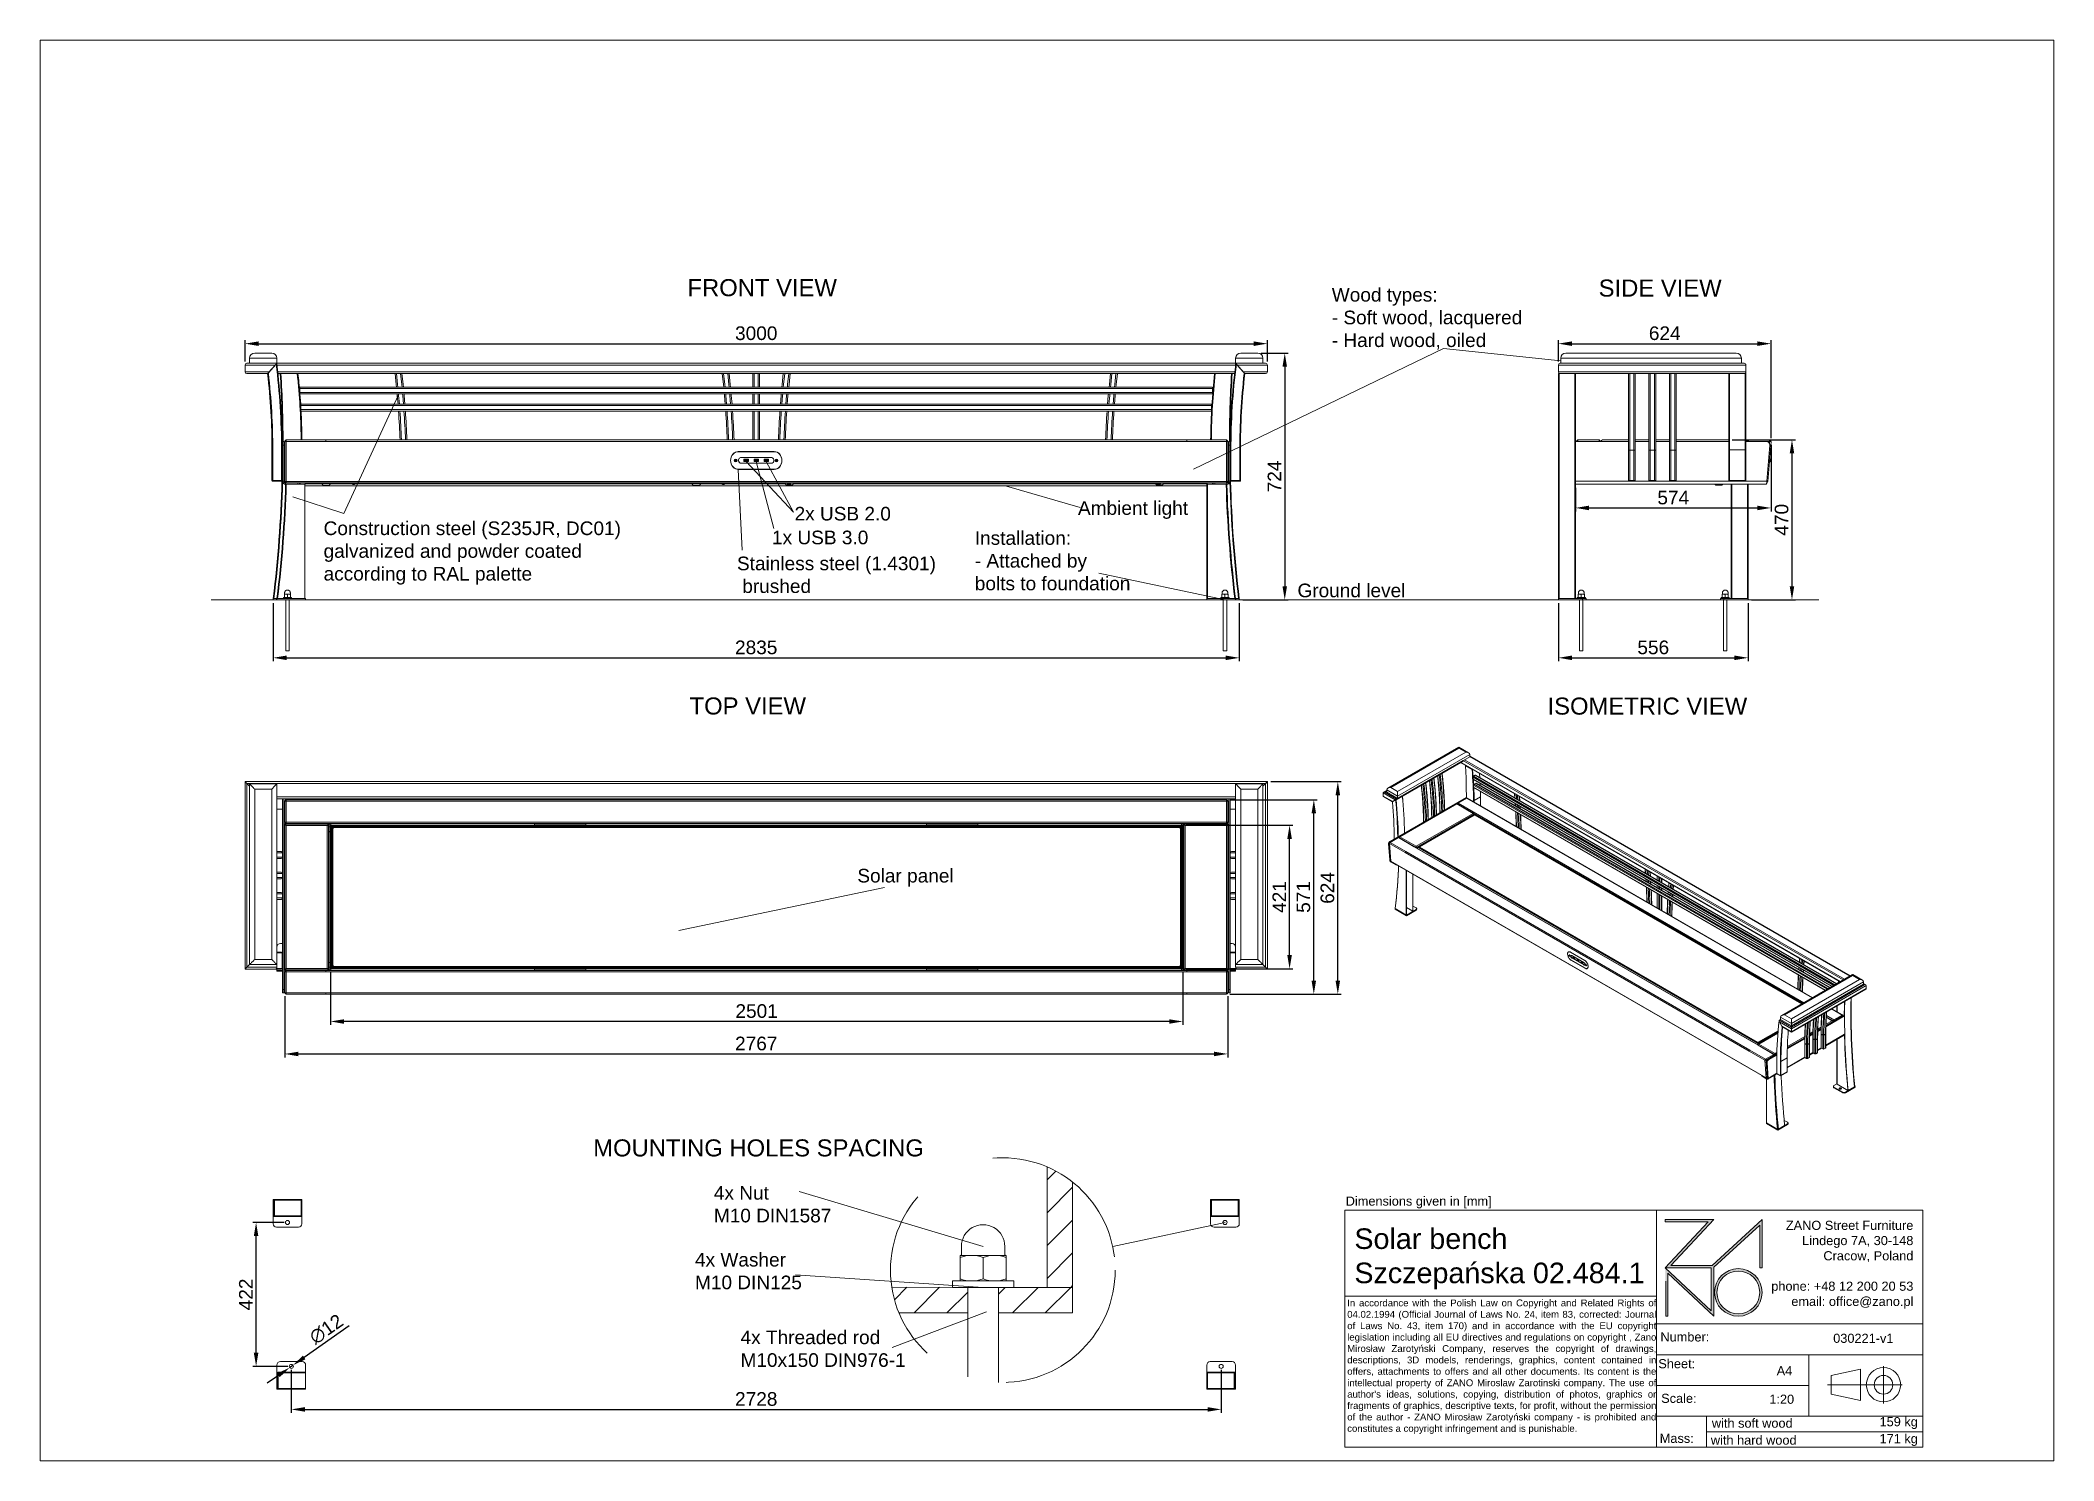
# Paper-space layout 'GB' of a CAD drawing. Header units: millimetres. Extents: x -15 to 281, y -7 to 201.
# The model-space entities are those that its viewports show. They can reach past a viewport. Long polylines and large blocks are cut down to what shows.
import ezdxf

# ---------------------------------------------------------------- set-up
doc = ezdxf.new("R2010")
doc.units = ezdxf.units.MM
doc.linetypes.add('HIDDEN', pattern=[1.905, 1.27, -0.635])
for name, color, linetype, lineweight in [('ZANO_O', 10, 'Continuous', 0), ('ZANO_R', 7, 'Continuous', 0), ('ZANO_R_przerywana', 7, 'HIDDEN', 0), ('ZANO_W', 1, 'Continuous', 0)]:
    doc.layers.add(name, color=color, linetype=linetype, lineweight=lineweight)
doc.layers.add('ZANO_P', color=7, linetype='Continuous', lineweight=0, true_color=0xffffff)
doc.styles.get("Standard").update_dxf_attribs({"font": 'ARIALUNI.TTF'})
doc.dimstyles.new('pl i ang', dxfattribs={"dimtxt": 50, "dimasz": 50, "dimexe": 1.25, "dimexo": 0.625, "dimgap": 10, "dimtad": 1, "dimtoh": 1, "dimtxsty": 'Standard', "dimcen": 2.5, "dimclrd": 1, "dimclre": 1, "dimclrt": 1, "dimadec": 0, "dimazin": 0, "dimtfac": 1, "dimtmove": 0, "dimatfit": 3, "dimfxl": 1, "dimarcsym": 1})
pattern_1 = [(45, (-137.83, -413.465), (-67.352, 67.352), []), (45, (-115.38, -413.465), (-67.352, 67.352), []), (45, (-92.93, -413.465), (-67.352, 67.352), []), (45, (-70.48, -413.465), (-67.352, 67.352), [])]
pattern_2 = [(135, (-137.834, -413.465), (-33.676, -33.676), []), (135, (-137.834, -391.015), (-33.676, -33.676), [])]
pattern_3 = [(135, (-137.834, -413.465), (-11.22532, -11.22532), [])]

psp = doc.layouts.new('GB')

# ---------------------------------------------------------------- texts
at = {"layer": 'ZANO_O', "attachment_point": 1}
for s, insert, char_height, width in [('FRONT VIEW', (80.09, 166.18), 2.5, 27.6046), ('SIDE VIEW', (213.77, 166.12), 2.5, 22.2681), ('\\pxql;Wood types:\\P- Soft wood, lacquered\\P- Hard wood, oiled', (174.61, 164.89), 2, 31.0602), ('Ambient light', (137.38, 133.6), 2, 20.0572), ('\\pxql;Construction steel (S235JR, DC01)\\Pgalvanized and powder coated\\Paccording to RAL palette', (26.7, 130.63), 2, 54.5279), ('2x USB 2.0', (95.8, 132.77), 2, 41.8021), ('1x USB 3.0', (92.49, 129.28), 2, 41.8021), ('\\pxql;Installation:\\P- Attached by \\Pbolts to foundation', (122.24, 129.2), 2, 43.6982), ('\\pxql;Stainless steel (1.4301)\\P brushed', (87.35, 125.47), 2, 54.5279), ('Ground level', (169.58, 121.51), 2, 19.6442), ('TOP VIEW', (80.4, 104.81), 2.5, 24.0457), ('ISOMETRIC VIEW', (206.27, 104.79), 2.5, 32.1424), ('Solar panel', (105.01, 79.66), 2, 16.756), ('MOUNTING HOLES SPACING', (66.26, 39.97), 2.5, 51.246), ('4x Nut \\PM10 DIN1587', (83.96, 33.13), 2, 30.8338), ('4x Washer \\PM10 DIN125', (81.19, 23.32), 2, 33.1797), ('4x Threaded rod \\PM10x150 DIN976-1', (87.87, 11.93), 2, 27.1206)]:
    psp.add_mtext(s, dxfattribs=dict(at, insert=insert, char_height=char_height, width=width))
at = {"layer": 'ZANO_R', "attachment_point": 1}
for s, insert, char_height, width in [('Dimensions given in [mm]', (176.66, 31.59), 1.3388, 1792.8014), ('\\pxql;Solar bench Szczepańska 02.484.1', (177.93, 26.91), 3.0126, 44.3227), ('\\pxqr;ZANO Street Furniture\\PLindego 7A, 30-148\\PCracow, Poland\\P\\Pphone: +48 12 200 20 53\\Pemail: office@zano.pl', (227.66, 28.03), 1.3388, 32.2827), ("\\pxqj;In accordance with the Polish Law on Copyright and Related Rights of 04.02.1994 (Official Journal of Laws No. 24, item 83, corrected: Journal of Laws No. 43, item 170) and in accordance with the EU copyright legislation including all EU directives and regulations on copyright , Zano Mirosław Zarotyński Company, reserves the copyright of drawings, descriptions, 3D models, renderings, graphics, content contained in offers, attachments to offers and all other documents. Its content is the intellectual property of ZANO Miroslaw Zarotinski company. The use of author's ideas, solutions, copying, distribution of photos, graphics or fragments of graphics, descriptive texts, for profit, without the permission of the author - ZANO Mirosław Zarotyński company - is prohibited and constitutes a copyright infringement and is punishable.", (176.88, 16.48), 1.00411, 45.2161), ('Number:', (222.83, 11.66), 1.339, 254.3232), ('030221-v1', (248.18, 11.46), 1.339, 10.9473), ('Sheet:', (222.52, 7.73), 1.339, 254.3232), ('A4', (239.89, 6.7), 1.339, 254.3232), ('Scale:', (222.94, 2.65), 1.339, 254.3232), ('1:20', (238.81, 2.52), 1.339, 4.2023), ('with soft wood', (230.38, -0.99), 1.3388, 22.26), ('159 kg', (254.98, -0.78), 1.339, 5.8209), ('Mass:', (222.73, -3.22), 1.339, 254.3232), ('with hard wood', (230.23, -3.48), 1.3388, 23.7092), ('171 kg', (254.98, -3.26), 1.339, 5.8209)]:
    psp.add_mtext(s, dxfattribs=dict(at, insert=insert, char_height=char_height, width=width))

msp = doc.modelspace()

# ---------------------------------------------------------------- blocks, each defined once
blk = doc.blocks.new('*D366')
at = {"layer": 'ZANO_W', "color": 1, "lineweight": -2}
for p, q in [((3197.8, 3218), (3276.8, 3218)), ((3266.8, 3178), (3266.8, 2534.2)), ((3143.4, 2494.2), (3276.8, 2494.2))]:
    blk.add_line(p, q, dxfattribs=at)
at = {"layer": 'ZANO_W', "color": 1}
for points in [[(3273.5, 3178), (3260.1, 3178), (3266.8, 3218)], [(3260.1, 2534.2), (3273.5, 2534.2), (3266.8, 2494.2)]]:
    blk.add_solid(points, dxfattribs=at)
at = {"layer": 'ZANO_W', "color": 1, "insert": (3236.7, 2856.1), "char_height": 40, "attachment_point": 5, "rotation": 90}
blk.add_mtext('724', dxfattribs=at)
blk = doc.blocks.new('*D367')
at = {"layer": 'ZANO_W', "color": 1, "lineweight": -2}
for p, q in [((216, 3193), (216, 3255.8)), ((3216, 3193), (3216, 3255.8)), ((256, 3245.8), (3176, 3245.8))]:
    blk.add_line(p, q, dxfattribs=at)
at = {"layer": 'ZANO_W', "color": 1}
for points in [[(256, 3252.5), (256, 3239.1), (216, 3245.8)], [(3176, 3239.1), (3176, 3252.5), (3216, 3245.8)]]:
    blk.add_solid(points, dxfattribs=at)
at = {"layer": 'ZANO_W', "color": 1, "insert": (1716, 3276.2), "char_height": 40, "attachment_point": 5}
blk.add_mtext('3000', dxfattribs=at)
blk = doc.blocks.new('*D368')
at = {"layer": 'ZANO_W', "color": 1, "lineweight": -2}
for p, q in [((298.5, 2484.2), (298.5, 2314)), ((3133.4, 2484.2), (3133.4, 2314)), ((338.5, 2324), (3093.4, 2324))]:
    blk.add_line(p, q, dxfattribs=at)
at = {"layer": 'ZANO_W', "color": 1}
for points in [[(338.5, 2330.7), (338.5, 2317.3), (298.5, 2324)], [(3093.4, 2317.3), (3093.4, 2330.7), (3133.4, 2324)]]:
    blk.add_solid(points, dxfattribs=at)
at = {"layer": 'ZANO_W', "color": 1, "insert": (1715.9, 2354.4), "char_height": 40, "attachment_point": 5}
blk.add_mtext('2835', dxfattribs=at)
blk = doc.blocks.new('*D370')
at = {"layer": 'ZANO_W', "color": 1, "lineweight": -2}
for p, q in [((4693.6, 2948.8), (4693.6, 2753.8)), ((4119.9, 2823.2), (4119.9, 2753.8)), ((4159.9, 2763.8), (4653.6, 2763.8))]:
    blk.add_line(p, q, dxfattribs=at)
at = {"layer": 'ZANO_W', "color": 1}
for points in [[(4159.9, 2770.5), (4159.9, 2757.1), (4119.9, 2763.8)], [(4653.6, 2757.1), (4653.6, 2770.5), (4693.6, 2763.8)]]:
    blk.add_solid(points, dxfattribs=at)
at = {"layer": 'ZANO_W', "color": 1, "insert": (4406.8, 2794.1), "char_height": 40, "attachment_point": 5}
blk.add_mtext('574', dxfattribs=at)
blk = doc.blocks.new('*D371')
at = {"layer": 'ZANO_W', "color": 1, "lineweight": -2}
for p, q in [((4579.9, 2964), (4765.1, 2964)), ((4755.1, 2924), (4755.1, 2534.2)), ((4636.3, 2494.2), (4765.1, 2494.2))]:
    blk.add_line(p, q, dxfattribs=at)
at = {"layer": 'ZANO_W', "color": 1}
for points in [[(4761.8, 2924), (4748.5, 2924), (4755.1, 2964)], [(4748.5, 2534.2), (4761.8, 2534.2), (4755.1, 2494.2)]]:
    blk.add_solid(points, dxfattribs=at)
at = {"layer": 'ZANO_W', "color": 1, "insert": (4724.7, 2729.1), "char_height": 40, "attachment_point": 5, "rotation": 90}
blk.add_mtext('470', dxfattribs=at)
blk = doc.blocks.new('*D372')
at = {"layer": 'ZANO_W', "color": 1, "lineweight": -2}
for p, q in [((332.7, 1331), (332.7, 1151.6)), ((3099.4, 1330.9), (3099.4, 1151.6)), ((372.7, 1161.6), (3059.4, 1161.6))]:
    blk.add_line(p, q, dxfattribs=at)
at = {"layer": 'ZANO_W', "color": 1}
for points in [[(372.7, 1168.3), (372.7, 1155), (332.7, 1161.6)], [(3059.4, 1155), (3059.4, 1168.3), (3099.4, 1161.6)]]:
    blk.add_solid(points, dxfattribs=at)
at = {"layer": 'ZANO_W', "color": 1, "insert": (1716, 1192.1), "char_height": 40, "attachment_point": 5}
blk.add_mtext('2767', dxfattribs=at)
blk = doc.blocks.new('*D373')
at = {"layer": 'ZANO_W', "color": 1, "lineweight": -2}
for p, q in [((3105.4, 1907.7), (3362.1, 1907.7)), ((3352.1, 1377), (3352.1, 1867.7)), ((3105.4, 1337), (3362.1, 1337))]:
    blk.add_line(p, q, dxfattribs=at)
at = {"layer": 'ZANO_W', "color": 1}
for points in [[(3358.7, 1867.7), (3345.4, 1867.7), (3352.1, 1907.7)], [(3345.4, 1377), (3358.7, 1377), (3352.1, 1337)]]:
    blk.add_solid(points, dxfattribs=at)
at = {"layer": 'ZANO_W', "color": 1, "insert": (3321.6, 1622.4), "char_height": 40, "attachment_point": 5, "rotation": 90}
blk.add_mtext('571', dxfattribs=at)
blk = doc.blocks.new('*D374')
at = {"layer": 'ZANO_W', "color": 1, "lineweight": -2}
for p, q in [((4069.9, 3193), (4069.9, 3255.8)), ((4693.6, 2968.8), (4693.6, 3255.8)), ((4109.9, 3245.8), (4653.6, 3245.8))]:
    blk.add_line(p, q, dxfattribs=at)
at = {"layer": 'ZANO_W', "color": 1}
for points in [[(4109.9, 3252.5), (4109.9, 3239.1), (4069.9, 3245.8)], [(4653.6, 3239.1), (4653.6, 3252.5), (4693.6, 3245.8)]]:
    blk.add_solid(points, dxfattribs=at)
at = {"layer": 'ZANO_W', "color": 1, "insert": (4381.8, 3276.2), "char_height": 40, "attachment_point": 5}
blk.add_mtext('624', dxfattribs=at)
blk = doc.blocks.new('*D375')
at = {"layer": 'ZANO_W', "color": 1, "lineweight": -2}
for p, q in [((3225.9, 1960.6), (3432.5, 1960.6)), ((3422.5, 1377), (3422.5, 1920.6)), ((3105.4, 1337), (3432.5, 1337))]:
    blk.add_line(p, q, dxfattribs=at)
at = {"layer": 'ZANO_W', "color": 1}
for points in [[(3429.2, 1920.6), (3415.9, 1920.6), (3422.5, 1960.6)], [(3415.9, 1377), (3429.2, 1377), (3422.5, 1337)]]:
    blk.add_solid(points, dxfattribs=at)
at = {"layer": 'ZANO_W', "color": 1, "insert": (3392.1, 1648.8), "char_height": 40, "attachment_point": 5, "rotation": 90}
blk.add_mtext('624', dxfattribs=at)
blk = doc.blocks.new('*D376')
at = {"layer": 'ZANO_W', "color": 1, "lineweight": -2}
for p, q in [((466.7, 1401.7), (466.7, 1246.9)), ((2967.7, 1401.7), (2967.7, 1246.9)), ((2927.7, 1256.9), (506.7, 1256.9))]:
    blk.add_line(p, q, dxfattribs=at)
at = {"layer": 'ZANO_W', "color": 1}
for points in [[(506.7, 1263.5), (506.7, 1250.2), (466.7, 1256.9)], [(2927.7, 1250.2), (2927.7, 1263.5), (2967.7, 1256.9)]]:
    blk.add_solid(points, dxfattribs=at)
at = {"layer": 'ZANO_W', "color": 1, "insert": (1717.2, 1287.3), "char_height": 40, "attachment_point": 5}
blk.add_mtext('2501', dxfattribs=at)
blk = doc.blocks.new('*D377')
at = {"layer": 'ZANO_W', "color": 1, "lineweight": -2}
for p, q in [((2977.7, 1832.7), (3291, 1832.7)), ((3281, 1451.7), (3281, 1792.7)), ((2977.7, 1411.7), (3291, 1411.7))]:
    blk.add_line(p, q, dxfattribs=at)
at = {"layer": 'ZANO_W', "color": 1}
for points in [[(3287.7, 1792.7), (3274.3, 1792.7), (3281, 1832.7)], [(3274.3, 1451.7), (3287.7, 1451.7), (3281, 1411.7)]]:
    blk.add_solid(points, dxfattribs=at)
at = {"layer": 'ZANO_W', "color": 1, "insert": (3250.9, 1622.2), "char_height": 40, "attachment_point": 5, "rotation": 90}
blk.add_mtext('421', dxfattribs=at)
blk = doc.blocks.new('*D378')
at = {"layer": 'ZANO_W', "color": 1, "lineweight": -2}
for p, q in [((330.5, 667.2), (238.5, 667.2)), ((248.5, 284.8), (248.5, 627.2)), ((341.8, 244.8), (238.5, 244.8))]:
    blk.add_line(p, q, dxfattribs=at)
at = {"layer": 'ZANO_W', "color": 1}
for points in [[(255.1, 627.2), (241.8, 627.2), (248.5, 667.2)], [(241.8, 284.8), (255.1, 284.8), (248.5, 244.8)]]:
    blk.add_solid(points, dxfattribs=at)
at = {"layer": 'ZANO_W', "color": 1, "insert": (218.4, 456), "char_height": 40, "attachment_point": 5, "rotation": 90}
blk.add_mtext('422', dxfattribs=at)
blk = doc.blocks.new('*D379')
at = {"layer": 'ZANO_W', "color": 1, "lineweight": -2}
for p, q in [((351.8, 234.8), (351.8, 108.6)), ((3080.2, 234.8), (3080.2, 108.6)), ((391.8, 118.6), (3040.2, 118.6))]:
    blk.add_line(p, q, dxfattribs=at)
at = {"layer": 'ZANO_W', "color": 1}
for points in [[(391.8, 125.3), (391.8, 111.9), (351.8, 118.6)], [(3040.2, 111.9), (3040.2, 125.3), (3080.2, 118.6)]]:
    blk.add_solid(points, dxfattribs=at)
at = {"layer": 'ZANO_W', "color": 1, "insert": (1716, 149), "char_height": 40, "attachment_point": 5}
blk.add_mtext('2728', dxfattribs=at)
blk = doc.blocks.new('*D380')
at = {"layer": 'ZANO_W', "color": 1, "lineweight": -2}
for p, q in [((522, 363.4), (389.5, 271.1)), ((346.9, 241.4), (356.7, 248.3)), ((314, 218.6), (281.2, 195.7))]:
    blk.add_line(p, q, dxfattribs=at)
at = {"layer": 'ZANO_W', "color": 1}
for points in [[(317.8, 213.1), (310.2, 224), (346.9, 241.4)], [(385.7, 276.6), (393.3, 265.7), (356.7, 248.3)]]:
    blk.add_solid(points, dxfattribs=at)
at = {"layer": 'ZANO_W', "color": 1, "insert": (454.6, 353.9), "char_height": 40, "attachment_point": 5, "rotation": 34.84617}
blk.add_mtext('∅12', dxfattribs=at)
blk = doc.blocks.new('*D382')
at = {"layer": 'ZANO_W', "color": 1, "lineweight": -2}
for p, q in [((4069.9, 2484.2), (4069.9, 2314)), ((4626.3, 2484.2), (4626.3, 2314)), ((4109.9, 2324), (4586.3, 2324))]:
    blk.add_line(p, q, dxfattribs=at)
at = {"layer": 'ZANO_W', "color": 1}
for points in [[(4109.9, 2330.7), (4109.9, 2317.3), (4069.9, 2324)], [(4586.3, 2317.3), (4586.3, 2330.7), (4626.3, 2324)]]:
    blk.add_solid(points, dxfattribs=at)
at = {"layer": 'ZANO_W', "color": 1, "insert": (4348.1, 2354.4), "char_height": 40, "attachment_point": 5}
blk.add_mtext('556', dxfattribs=at)

# ---------------------------------------------------------------- dimensions: what is measured, and where the dimension line sits
at = {"layer": 'ZANO_W'}
for base, p1, p2, picture, middle in [((3216, 3245.8), (216, 3183), (3216, 3183), '*D367', (1716, 3276.2)), ((4693.6, 3245.8), (4069.9, 3183), (4693.6, 2958.8), '*D374', (4381.8, 3276.2)), ((4693.6, 2763.8), (4119.9, 2833.2), (4693.6, 2958.8), '*D370', (4406.8, 2794.1)), ((3133.4, 2324), (298.5, 2494.2), (3133.4, 2494.2), '*D368', (1715.9, 2354.4)), ((4626.3, 2324), (4069.9, 2494.2), (4626.3, 2494.2), '*D382', (4348.1, 2354.4)), ((466.7, 1256.9), (2967.7, 1411.7), (466.7, 1411.7), '*D376', (1717.2, 1287.3)), ((3099.4, 1161.6), (332.7, 1341), (3099.4, 1340.9), '*D372', (1716, 1192.1)), ((3080.2, 118.6), (351.8, 244.8), (3080.2, 244.8), '*D379', (1716, 149))]:
    dim = msp.add_linear_dim(base=base, p1=p1, p2=p2, dimstyle='pl i ang', override={"dimtxt": 40, "dimasz": 40, "dimexe": 10, "dimexo": 10, "dimtoh": 0, "dimdec": 0, "dimtdec": 0, "dimtmove": 1}, dxfattribs=at)
    dim.commit()
    dim.dimension.update_dxf_attribs({"geometry": picture, "text_midpoint": middle})
for base, p1, p2, picture, middle in [((3266.8, 2494.2), (3187.8, 3218), (3133.4, 2494.2), '*D366', (3236.7, 2856.1)), ((4755.1, 2494.2), (4569.9, 2964), (4626.3, 2494.2), '*D371', (4724.7, 2729.1)), ((3422.5, 1960.6), (3095.4, 1337), (3215.9, 1960.6), '*D375', (3392.1, 1648.8)), ((3352.1, 1907.7), (3095.4, 1337), (3095.4, 1907.7), '*D373', (3321.6, 1622.4)), ((3281, 1832.7), (2967.7, 1411.7), (2967.7, 1832.7), '*D377', (3250.9, 1622.2)), ((248.5, 667.2), (351.8, 244.8), (340.5, 667.2), '*D378', (218.4, 456))]:
    dim = msp.add_linear_dim(base=base, p1=p1, p2=p2, angle=90, dimstyle='pl i ang', override={"dimtxt": 40, "dimasz": 40, "dimexe": 10, "dimexo": 10, "dimtoh": 0, "dimdec": 0, "dimtdec": 0, "dimtmove": 1}, dxfattribs=at)
    dim.commit()
    dim.dimension.update_dxf_attribs({"geometry": picture, "text_midpoint": middle})
dim = msp.add_diameter_dim_2p(p1=(346.9, 241.4), p2=(356.7, 248.3), dimstyle='pl i ang', override={"dimtxt": 40, "dimasz": 40, "dimexe": 10, "dimexo": 10, "dimtoh": 0, "dimdec": 0, "dimtdec": 0, "dimtmove": 1}, dxfattribs=at)
dim.commit()
dim.dimension.update_dxf_attribs({"geometry": '*D380', "text_midpoint": (454.6, 353.9)})

# ---------------------------------------------------------------- hatches: boundary and pattern name
at = {"layer": 'ZANO_R'}
h = msp.add_hatch(dxfattribs=at)
h.set_pattern_fill('ANSI32', color=256, scale=5, angle=90, style=0)
h.set_pattern_definition(pattern_2)
h.paths.add_polyline_path([(300.2, 686.2), (302.2, 686.2), (302.2, 732.2), (300.2, 732.2)], flags=0)
h = msp.add_hatch(dxfattribs=at)
h.set_pattern_fill('DIN 201 stal i żeliwo stalowe', color=256, scale=5, style=0, pattern_type=2)
h.set_pattern_definition(pattern_1)
h.paths.add_polyline_path([(302.2, 732.2), (380.6, 732.2), (380.6, 734.2), (302.2, 734.2)], flags=0)
h = msp.add_hatch(dxfattribs=at)
h.set_pattern_fill('ANSI32', color=256, scale=5, angle=90, style=0)
h.set_pattern_definition(pattern_2)
h.paths.add_polyline_path([(380.6, 686.2), (382.6, 686.2), (382.6, 732.2), (380.6, 732.2)], flags=0)
h = msp.add_hatch(dxfattribs=at)
h.set_pattern_fill('ANSI31', color=256, scale=5, angle=90, style=0)
h.set_pattern_definition(pattern_3)
h.paths.add_polyline_path([(3051.4, 684.2), (3051.4, 730.2), (3049.4, 730.2), (3049.4, 684.2)], flags=0)
h = msp.add_hatch(dxfattribs=at)
h.set_pattern_fill('DIN 201 stal i żeliwo stalowe', color=256, scale=5, style=0, pattern_type=2)
h.set_pattern_definition(pattern_1)
h.paths.add_polyline_path([(3129.8, 732.2), (3129.8, 734.2), (3051.4, 734.2), (3051.4, 732.2)], flags=0)
h = msp.add_hatch(dxfattribs=at)
h.set_pattern_fill('ANSI31', color=256, scale=5, angle=90, style=0)
h.set_pattern_definition(pattern_3)
h.paths.add_polyline_path([(3131.8, 684.2), (3131.8, 730.2), (3129.8, 730.2), (3129.8, 684.2)], flags=0)
h = msp.add_hatch(dxfattribs=at)
h.set_pattern_fill('DIN 201 stal i żeliwo stalowe', color=256, scale=5, style=0, pattern_type=2)
h.set_pattern_definition(pattern_1)
h.paths.add_polyline_path([(302.2, 684.2), (380.6, 684.2), (380.6, 686.2), (302.2, 686.2)], flags=0)
h = msp.add_hatch(dxfattribs=at)
h.set_pattern_fill('DIN 201 stal i żeliwo stalowe', color=256, scale=5, style=0, pattern_type=2)
h.set_pattern_definition(pattern_1)
h.paths.add_polyline_path([(3129.8, 684.2), (3129.8, 686.2), (3051.4, 686.2), (3051.4, 684.2)], flags=0)
h = msp.add_hatch(dxfattribs=at)
h.set_pattern_fill('ANSI32', color=256, scale=5, angle=90, style=0)
h.set_pattern_definition(pattern_2)
h.paths.add_polyline_path([(311.4, 179.8), (313.4, 179.8), (313.4, 225.8), (311.4, 225.8)], flags=0)
h = msp.add_hatch(dxfattribs=at)
h.set_pattern_fill('DIN 201 stal i żeliwo stalowe', color=256, scale=5, style=0, pattern_type=2)
h.set_pattern_definition(pattern_1)
h.paths.add_polyline_path([(313.4, 225.8), (391.8, 225.8), (391.8, 227.8), (313.4, 227.8)], flags=0)
h = msp.add_hatch(dxfattribs=at)
h.set_pattern_fill('DIN 201 stal i żeliwo stalowe', color=256, scale=5, style=0, pattern_type=2)
h.set_pattern_definition(pattern_1)
h.paths.add_polyline_path([(313.4, 177.8), (391.8, 177.8), (391.8, 179.8), (313.4, 179.8)], flags=0)
h = msp.add_hatch(dxfattribs=at)
h.set_pattern_fill('ANSI31', color=256, scale=5, angle=90, style=0)
h.set_pattern_definition(pattern_3)
h.paths.add_polyline_path([(3040.2, 177.8), (3040.2, 223.8), (3038.2, 223.8), (3038.2, 177.8)], flags=0)
h = msp.add_hatch(dxfattribs=at)
h.set_pattern_fill('DIN 201 stal i żeliwo stalowe', color=256, scale=5, style=0, pattern_type=2)
h.set_pattern_definition(pattern_1)
h.paths.add_polyline_path([(3118.6, 227.8), (3040.2, 227.8), (3040.2, 225.8), (3118.6, 225.8)], flags=0)
h = msp.add_hatch(dxfattribs=at)
h.set_pattern_fill('DIN 201 stal i żeliwo stalowe', color=256, scale=5, style=0, pattern_type=2)
h.set_pattern_definition(pattern_1)
h.paths.add_polyline_path([(3118.6, 179.8), (3040.2, 179.8), (3040.2, 177.8), (3118.6, 177.8)], flags=0)
h = msp.add_hatch(dxfattribs=at)
h.set_pattern_fill('ANSI31', color=256, scale=5, angle=90, style=0)
h.set_pattern_definition(pattern_3)
h.paths.add_polyline_path([(3120.7, 181.8), (3120.7, 227.8), (3118.6, 227.8), (3118.6, 181.8)], flags=0)

# ---------------------------------------------------------------- linework, layer by layer
for p, q in [((229.3, 3203), (229.3, 3188.2)), ((309.3, 3203), (229.3, 3203)), ((244.3, 3218), (294.3, 3218)), ((309.3, 3203), (309.3, 3188.2)), ((3122.7, 3203), (3122.7, 3188.2)), ((3202.7, 3203), (3122.7, 3203)), ((3122.7, 3203), (3122.7, 3188.2)), ((3202.7, 3203), (3122.7, 3203)), ((3137.7, 3218), (3187.7, 3218)), ((3137.7, 3218), (3187.7, 3218)), ((3202.7, 3203), (3202.7, 3188.2)), ((3202.7, 3203), (3202.7, 3188.2)), ((4606.6, 3203), (4076.6, 3203)), ((4076.6, 3203), (4076.6, 3188.2)), ((4091.6, 3218), (4591.6, 3218)), ((4606.6, 3203), (4606.6, 3188.2)), ((216, 3183), (216, 3163.4)), ((216, 3183), (304.7, 3183)), ((216, 3163.4), (287.3, 3163.4)), ((221.2, 3188.2), (309.3, 3188.2)), ((221.2, 3158.2), (282.7, 3158.2)), ((282.3, 3158), (284.3, 3158.2)), ((282.7, 3158.2), (283.7, 3158.2)), ((307.2, 3185.8), (284.2, 3159.8)), ((284.3, 3158.2), (284.3, 3158.2)), ((307.5, 3186.1), (284.5, 3160.2)), ((304.7, 3183), (287.3, 3163.4)), ((307.6, 3185.6), (309.2, 3185.8)), ((309.3, 3188.2), (309.3, 3185)), ((309.3, 3188.2), (3122.7, 3188.2)), ((309.5, 3183), (3122.5, 3183)), ((311.9, 3163.4), (3120.1, 3163.4)), ((312.5, 3158.2), (319.4, 3158.2)), ((321.4, 3158.2), (319.4, 3158.2)), ((369.2, 3158.2), (321.4, 3158.2)), ((369.2, 3158.2), (3060.8, 3158.2)), ((371.1, 3158.2), (369.2, 3157.9)), ((660.4, 3157.8), (672.5, 3157.8)), ((1620.4, 3157.8), (1632.5, 3157.8)), ((1706, 3118.2), (1706, 3157.8)), ((1706, 3157.8), (1710, 3157.8)), ((1710, 3157.8), (1722, 3157.8)), ((1710, 3118.2), (1710, 3157.8)), ((1722, 3157.8), (1726, 3157.8)), ((1722, 3118.2), (1722, 3157.8)), ((1726, 3118.2), (1726, 3157.8)), ((1799.5, 3157.8), (1811.6, 3157.8)), ((2759.5, 3157.8), (2771.6, 3157.8)), ((3060.9, 3158.4), (3062.9, 3158.4)), ((3110.6, 3158.2), (3062.8, 3158.2)), ((3110.6, 3158.4), (3112.6, 3158.4)), ((3112.6, 3158.2), (3112.6, 3158.4)), ((3112.6, 3158.2), (3119.5, 3158.2)), ((3122.7, 3184.7), (3122.7, 3188.2)), ((3210.8, 3188.2), (3122.7, 3188.2)), ((3124.8, 3185.5), (3122.8, 3185.8)), ((3124.8, 3185.8), (3147.8, 3159.8)), ((3216, 3183), (3127.3, 3183)), ((3127.3, 3183), (3144.7, 3163.4)), ((3216, 3163.4), (3144.7, 3163.4)), ((3147.7, 3158), (3147.8, 3159.8)), ((3149.7, 3158), (3147.7, 3158.2)), ((3147.7, 3158.2), (3147.7, 3158.2)), ((3148.3, 3158.2), (3149.3, 3158.2)), ((3210.8, 3158.2), (3149.3, 3158.2)), ((3216, 3183), (3216, 3163.4)), ((4069.9, 3183), (4619.9, 3183)), ((4069.9, 3163.4), (4069.9, 3183)), ((4069.9, 3163.4), (4619.9, 3163.4)), ((4069.9, 3158.2), (4069.9, 2498.2)), ((4071.9, 3158.2), (4069.9, 3158.2)), ((4071.9, 3158.2), (4071.9, 2498.4)), ((4075.1, 3158.2), (4071.9, 3158.2)), ((4073.9, 3158.4), (4073.9, 3158.2)), ((4075.1, 3188.2), (4614.7, 3188.2)), ((4075.1, 3158.2), (4614.7, 3158.2)), ((4117.9, 3158.2), (4117.9, 2498.4)), ((4119.9, 3158.2), (4119.9, 2959.2)), ((4275.3, 3158.2), (4275.3, 2933.2)), ((4275.3, 3158.2), (4275.3, 2964)), ((4279.3, 3158.2), (4279.3, 2933.2)), ((4291.3, 3158.2), (4291.3, 2933.2)), ((4295.3, 3158.2), (4295.3, 2933.2)), ((4335.3, 3158.2), (4335.3, 2933.2)), ((4335.3, 3158.2), (4335.3, 2964)), ((4339.3, 3158.2), (4339.3, 2933.2)), ((4351.3, 3158.2), (4351.3, 2933.2)), ((4355.3, 3158.2), (4355.3, 2933.2)), ((4395.3, 3158.2), (4395.3, 2933.2)), ((4395.3, 3158.2), (4395.3, 2965.2)), ((4399.3, 3158.2), (4399.3, 2933.2)), ((4411.3, 3158.2), (4411.3, 2933.2)), ((4415.3, 3158.2), (4415.3, 2933.2)), ((4569.9, 3158), (4569.9, 3158.2)), ((4569.9, 3158), (4571.9, 3158)), ((4569.9, 3158), (4569.9, 2933.9)), ((4571.9, 3158), (4571.9, 3158.2)), ((4571.9, 3158), (4617.9, 3158)), ((4571.9, 3158), (4571.9, 2933.9)), ((4615.6, 3158.2), (4617.9, 3158.2)), ((4617.9, 3158.2), (4617.9, 3159.3)), ((4617.9, 3158), (4617.9, 3158.2)), ((4617.9, 3158), (4617.9, 2933.9)), ((4617.9, 3158), (4619.9, 3158)), ((4619.9, 3159.8), (4618.6, 3159.8)), ((4619.9, 3186.1), (4618.8, 3186.1)), ((4619.9, 3160.2), (4618.8, 3160.2)), ((4619.9, 3185.8), (4619.1, 3185.8)), ((4619.9, 3186.1), (4619.9, 3183)), ((4619.9, 3185.8), (4619.9, 3183)), ((4619.9, 3183), (4619.9, 3163.4)), ((4619.9, 3163.4), (4619.9, 3159.8)), ((4619.9, 3163.4), (4619.9, 3160.2)), ((4619.9, 3158), (4619.9, 3159.8)), ((4619.9, 3158.3), (4619.9, 3158)), ((4619.9, 3158), (4619.9, 2933.9)), ((376.8, 3118.2), (3054.8, 3118.2)), ((376.8, 3114.2), (376.8, 3118.2)), ((376.8, 3102.2), (376.8, 3114.2)), ((376.8, 3114.2), (3054.8, 3114.2)), ((376.8, 3102.2), (3054.8, 3102.2)), ((376.8, 3098.7), (376.8, 3102.2)), ((377.3, 3098.2), (3054.8, 3098.2)), ((1706, 3068.2), (1706, 3098.2)), ((1710, 3068.2), (1710, 3098.2)), ((1722, 3068.2), (1722, 3098.2)), ((1726, 3068.2), (1726, 3098.2)), ((3054.8, 3114.2), (3054.8, 3118.2)), ((3054.8, 3102.2), (3054.8, 3114.2)), ((3054.8, 3098.2), (3054.8, 3102.2)), ((380, 3068.2), (3052, 3068.2)), ((380, 3064.2), (380, 3068.2)), ((380, 3052.2), (380, 3064.2)), ((380, 3064.2), (3052, 3064.2)), ((380, 3052.2), (3052, 3052.2)), ((380, 3048.7), (380, 3052.2)), ((380.6, 3048.2), (3052, 3048.2)), ((1706, 2964), (1706, 3048.2)), ((1710, 2964), (1710, 3048.2)), ((1722, 2964), (1722, 3048.2)), ((1726, 2964), (1726, 3048.2)), ((3052, 3064.2), (3052, 3068.2)), ((3052, 3052.2), (3052, 3064.2)), ((3052, 3048.5), (3052, 3052.2)), ((325.7, 2959.2), (329.7, 2959.2)), ((325.7, 2948.4), (325.7, 2959.2)), ((329.7, 2959.2), (329.7, 2948.4)), ((332.7, 2959.2), (332.7, 2959.2)), ((332.7, 2841.9), (332.7, 2959.2)), ((336.7, 2963.2), (457.4, 2963.2)), ((336.7, 2958.8), (336.7, 2963.2)), ((336.7, 2963.2), (452.7, 2963.2)), ((452.7, 2958.8), (336.7, 2958.8)), ((336.7, 2958.8), (336.7, 2841.6)), ((382.6, 2968.2), (380.6, 2968.2)), ((380.6, 2968.1), (380.6, 2963.2)), ((382.6, 2968.2), (382.6, 2963.2)), ((452.7, 2963.2), (452.7, 2958.8)), ((452.7, 2963.2), (2979.4, 2963.2)), ((2979.4, 2958.8), (452.7, 2958.8)), ((472.3, 2963.2), (473.2, 2964)), ((473.2, 2964), (476.6, 2964)), ((476.2, 2963.2), (476.6, 2964)), ((476.6, 2964), (2957.8, 2964)), ((2958.1, 2963.2), (2957.8, 2964)), ((2957.8, 2964), (2961.2, 2964)), ((2961.2, 2964), (2962, 2963.2)), ((2974.7, 2963.2), (3095.4, 2963.2)), ((2979.4, 2963.2), (2979.4, 2958.8)), ((2979.4, 2963.2), (3095.4, 2963.2)), ((3095.4, 2958.8), (2979.4, 2958.8)), ((3049.4, 2968.2), (3049.4, 2963.2)), ((3051.4, 2968.1), (3051.4, 2963.2)), ((3095.4, 2963.2), (3095.4, 2958.8)), ((3095.4, 2841.6), (3095.4, 2958.8)), ((3099.4, 2959.2), (3099.4, 2923.3)), ((3099.4, 2959.2), (3099.4, 2841.9)), ((3099.4, 2959.2), (3099.4, 2959.2)), ((3106.4, 2959.2), (3102.4, 2959.2)), ((3102.4, 2959.2), (3102.4, 2948.4)), ((3106.4, 2948.4), (3106.4, 2959.2)), ((4119.9, 2959.2), (4119.9, 2842.7)), ((4275.3, 2959.2), (4119.9, 2959.2)), ((4126.9, 2959.2), (4126.9, 2963.2)), ((4126.9, 2963.2), (4188.9, 2963.2)), ((4188.9, 2963.2), (4188.9, 2959.2)), ((4194.9, 2959.2), (4194.9, 2959.2)), ((4275.3, 2959.2), (4194.9, 2959.2)), ((4198.8, 2963.2), (4197.9, 2963.2)), ((4197.9, 2963.2), (4197.9, 2963)), ((4198.9, 2963.2), (4275.3, 2963.2)), ((4204.4, 2964), (4203.6, 2963.2)), ((4204.4, 2964), (4207.8, 2964)), ((4207.5, 2963.2), (4207.8, 2964)), ((4207.8, 2964), (4275.3, 2964)), ((4295.3, 2964), (4335.3, 2964)), ((4295.3, 2963.2), (4335.3, 2963.2)), ((4335.3, 2959.2), (4295.3, 2959.2)), ((4335.3, 2959.2), (4295.3, 2959.2)), ((4355.3, 2964), (4395.3, 2964)), ((4355.3, 2963.2), (4395.3, 2963.2)), ((4395.3, 2959.2), (4355.3, 2959.2)), ((4395.3, 2959.2), (4355.3, 2959.2)), ((4415.3, 2964), (4569.9, 2964)), ((4415.3, 2963.2), (4569.9, 2963.2)), ((4569.9, 2959.2), (4415.3, 2959.2)), ((4569.9, 2959.2), (4415.3, 2959.2)), ((4679.7, 2959.2), (4619.9, 2959.2)), ((4621.9, 2959.2), (4619.9, 2959.2)), ((4621.9, 2959.2), (4621.9, 2959.2)), ((4627.9, 2959.2), (4627.9, 2963.2)), ((4627.9, 2963.2), (4689.6, 2963.2)), ((4689.6, 2959.2), (4679.7, 2959.2)), ((4693.6, 2958.8), (4684.4, 2841.6)), ((4689.1, 2952.6), (4689.6, 2959.2)), ((4689.6, 2959.2), (4689.6, 2963.2)), ((297.1, 2933.9), (295.1, 2933.9)), ((295.1, 2933.9), (295.1, 2843.9)), ((297.1, 2933.9), (297.1, 2844.2)), ((297.1, 2933.9), (297.1, 2843.9)), ((297.4, 2934.2), (297.4, 2844.2)), ((323.1, 2843.9), (323.1, 2933.9)), ((323.4, 2844.2), (323.4, 2934.2)), ((325.1, 2933.9), (323.4, 2933.9)), ((325.1, 2843.9), (325.1, 2933.9)), ((325.7, 2933.2), (325.1, 2933.2)), ((329.7, 2948.4), (325.7, 2948.4)), ((325.7, 2842.7), (325.7, 2948.4)), ((329.7, 2842.7), (329.7, 2948.4)), ((1651.7, 2902.8), (1651.7, 2902.8)), ((1654.1, 2903.3), (1654.1, 2903.1)), ((1654.3, 2902.6), (1654.3, 2902.8)), ((1654.5, 2901.7), (1654.5, 2901.5)), ((1655.3, 2901.2), (1655.3, 2901.1)), ((1656.1, 2901.2), (1656.1, 2901.1)), ((1656.9, 2901.7), (1656.9, 2901.5)), ((1657, 2902.8), (1657, 2902.6)), ((1657.2, 2903.3), (1657.2, 2903.1)), ((1659.7, 2902.8), (1659.7, 2902.8)), ((1769.1, 2929.2), (1662.9, 2929.2)), ((1662.9, 2928.8), (1769.1, 2928.8)), ((1759.5, 2911.8), (1672.5, 2911.8)), ((1693, 2906.5), (1680, 2906.5)), ((1680, 2906.5), (1680, 2900.5)), ((1680.3, 2906), (1680, 2906)), ((1680.3, 2905.7), (1680, 2905.7)), ((1680, 2901.5), (1680.3, 2901.5)), ((1680, 2900.6), (1693, 2900.6)), ((1680, 2900.5), (1693, 2900.5)), ((1680.9, 2900.9), (1680.1, 2900.9)), ((1680.1, 2900.9), (1680.1, 2900.9)), ((1680.3, 2905.9), (1680.3, 2906.3)), ((1680.3, 2906.2), (1680.3, 2906)), ((1680.3, 2905.9), (1680.3, 2905.9)), ((1680.6, 2905.8), (1680.3, 2905.9)), ((1680.3, 2905.7), (1680.3, 2901.8)), ((1680.3, 2905), (1680.3, 2904.9)), ((1680.3, 2904.9), (1680.6, 2904.8)), ((1680.8, 2904.7), (1680.3, 2904.7)), ((1680.5, 2904.7), (1680.3, 2904.7)), ((1680.3, 2902.9), (1680.8, 2903.4)), ((1680.3, 2903), (1680.3, 2902.2)), ((1680.3, 2902.5), (1680.3, 2902.5)), ((1680.3, 2902.4), (1680.3, 2902.4)), ((1680.3, 2902.4), (1680.3, 2902.4)), ((1680.5, 2902), (1680.3, 2902.2)), ((1680.3, 2901.5), (1680.3, 2901.3)), ((1680.6, 2906.3), (1680.4, 2906.3)), ((1680.5, 2905.8), (1680.4, 2905.8)), ((1680.4, 2905.8), (1680.4, 2905)), ((1680.5, 2905), (1680.4, 2905)), ((1680.4, 2902.1), (1680.4, 2902.1)), ((1680.4, 2902.1), (1680.4, 2901.9)), ((1680.4, 2901.4), (1680.4, 2901.2)), ((1680.6, 2901.2), (1680.4, 2901.2)), ((1680.5, 2905.8), (1680.5, 2905)), ((1680.5, 2904.7), (1680.8, 2904.7)), ((1680.6, 2902), (1680.5, 2902)), ((1680.5, 2902), (1680.6, 2901.9)), ((1680.6, 2906.5), (1680.6, 2906.3)), ((1680.6, 2905.8), (1680.6, 2906.3)), ((1680.9, 2905.8), (1680.6, 2905.8)), ((1680.6, 2904.8), (1680.9, 2904.8)), ((1680.6, 2904.7), (1680.6, 2904.7)), ((1680.6, 2902), (1680.6, 2903.3)), ((1692.4, 2902), (1680.6, 2902)), ((1682.7, 2901.9), (1680.6, 2901.9)), ((1680.6, 2901.2), (1680.6, 2900.9)), ((1680.7, 2905.1), (1680.7, 2905.8)), ((1680.8, 2903.4), (1680.8, 2904.7)), ((1680.8, 2903.4), (1680.8, 2904.7)), ((1680.8, 2904.7), (1680.8, 2904.7)), ((1680.8, 2903.4), (1680.8, 2903.4)), ((1692.2, 2906.3), (1680.9, 2906.3)), ((1680.9, 2905.8), (1680.9, 2904.8)), ((1686.5, 2901.2), (1680.9, 2901.2)), ((1680.9, 2900.6), (1680.9, 2900.6)), ((1680.9, 2900.6), (1686.5, 2900.6)), ((1681, 2905.6), (1681, 2905.1)), ((1681, 2905.1), (1681, 2903.9)), ((1681.7, 2903.8), (1681, 2903.9)), ((1681.6, 2905.6), (1681.6, 2906.2)), ((1682.7, 2906.2), (1681.6, 2906.2)), ((1681.6, 2905.6), (1682.1, 2905.1)), ((1681.6, 2905.6), (1681.6, 2905.6)), ((1691.4, 2905.6), (1681.6, 2905.6)), ((1682.1, 2904.1), (1681.7, 2903.8)), ((1691.4, 2903.8), (1681.7, 2903.8)), ((1681.8, 2901.6), (1682.1, 2901.3)), ((1691, 2905.1), (1682.1, 2905.1)), ((1682.1, 2904.1), (1682.1, 2905.1)), ((1691, 2904.1), (1682.1, 2904.1)), ((1682.2, 2901.4), (1682.2, 2901.3)), ((1682.3, 2901.3), (1682.3, 2901.6)), ((1682.7, 2901.6), (1682.3, 2901.6)), ((1682.6, 2901.6), (1682.3, 2901.6)), ((1682.6, 2901.3), (1682.3, 2901.3)), ((1682.4, 2901.3), (1682.5, 2901.3)), ((1682.5, 2903.2), (1682.5, 2902.6)), ((1682.5, 2902.8), (1683.6, 2902.8)), ((1682.5, 2902.6), (1683.6, 2902.6)), ((1682.6, 2903.8), (1682.6, 2903.4)), ((1683.5, 2903.4), (1682.6, 2903.4)), ((1682.6, 2903.3), (1683.5, 2903.3)), ((1682.6, 2901.6), (1682.6, 2901.3)), ((1682.6, 2901.3), (1682.7, 2901.3)), ((1682.7, 2906.3), (1682.7, 2905.9)), ((1682.7, 2906.1), (1682.7, 2906.1)), ((1684.4, 2905.9), (1682.7, 2905.9)), ((1682.7, 2905.8), (1684.4, 2905.8)), ((1684.4, 2902), (1682.7, 2902)), ((1682.7, 2901.9), (1684.4, 2901.9)), ((1682.7, 2901.9), (1682.7, 2901.3)), ((1682.7, 2901.7), (1682.7, 2901.7)), ((1682.7, 2901.5), (1682.7, 2901.7)), ((1682.9, 2901.2), (1684.2, 2901.2)), ((1683.5, 2903.8), (1683.5, 2903.4)), ((1683.6, 2903.8), (1683.6, 2902.6)), ((1684.4, 2906.3), (1684.4, 2905.9)), ((1688.7, 2906.2), (1684.4, 2906.2)), ((1684.4, 2906.1), (1684.4, 2906.1)), ((1684.4, 2901.9), (1684.4, 2901.3)), ((1688.7, 2901.9), (1684.4, 2901.9)), ((1684.4, 2901.5), (1684.4, 2901.7)), ((1684.8, 2901.6), (1684.4, 2901.6)), ((1684.4, 2901.3), (1684.5, 2901.3)), ((1684.8, 2901.6), (1684.5, 2901.6)), ((1684.5, 2901.4), (1684.5, 2901.3)), ((1684.8, 2901.3), (1684.5, 2901.3)), ((1684.6, 2901.3), (1684.7, 2901.3)), ((1684.8, 2901.6), (1684.8, 2901.3)), ((1684.8, 2901.3), (1684.8, 2901.6)), ((1684.9, 2901.3), (1684.9, 2901.4)), ((1685, 2903.2), (1685, 2902.6)), ((1685, 2902.8), (1686.1, 2902.8)), ((1685, 2902.6), (1686.1, 2902.6)), ((1685, 2901.3), (1685.3, 2901.6)), ((1685.1, 2903.8), (1685.1, 2903.4)), ((1686, 2903.4), (1685.1, 2903.4)), ((1685.1, 2903.3), (1686, 2903.3)), ((1686, 2903.8), (1686, 2903.4)), ((1686.1, 2903.2), (1686.1, 2902.6)), ((1686.5, 2901.8), (1686.5, 2901.4)), ((1686.6, 2900.9), (1686.5, 2900.9)), ((1686.5, 2900.6), (1686.5, 2900.6)), ((1686.6, 2901.4), (1686.6, 2901.8)), ((1692.2, 2901.2), (1686.6, 2901.2)), ((1686.6, 2900.6), (1692.2, 2900.6)), ((1686.6, 2900.6), (1686.6, 2900.6)), ((1687.2, 2901.8), (1686.7, 2901.8)), ((1686.7, 2901.8), (1686.7, 2901.8)), ((1686.7, 2901.8), (1686.7, 2901.8)), ((1686.7, 2901.8), (1687.2, 2901.8)), ((1686.7, 2901.8), (1686.7, 2901.8)), ((1686.7, 2901.4), (1686.7, 2901.4)), ((1686.7, 2901.4), (1687.2, 2901.4)), ((1687.2, 2901.4), (1686.7, 2901.4)), ((1686.7, 2901.4), (1686.7, 2901.4)), ((1687.2, 2901.3), (1686.7, 2901.3)), ((1686.7, 2901.3), (1686.7, 2901.3)), ((1686.7, 2901.3), (1686.7, 2901.3)), ((1686.7, 2901.3), (1687.2, 2901.3)), ((1686.7, 2901.3), (1686.7, 2901.3)), ((1687, 2903.2), (1687, 2902.6)), ((1687, 2902.8), (1688.1, 2902.8)), ((1687, 2902.6), (1688.1, 2902.6)), ((1687.1, 2903.8), (1687.1, 2903.4)), ((1688, 2903.4), (1687.1, 2903.4)), ((1687.1, 2903.3), (1688, 2903.3)), ((1687.2, 2901.8), (1687.2, 2901.8)), ((1687.2, 2901.8), (1687.2, 2901.8)), ((1687.2, 2901.4), (1687.2, 2901.4)), ((1687.2, 2901.3), (1687.2, 2901.3)), ((1687.2, 2901.3), (1687.2, 2901.3)), ((1687.3, 2901.9), (1687.3, 2901.8)), ((1687.3, 2901.8), (1687.3, 2901.9)), ((1687.3, 2901.4), (1687.3, 2901.3)), ((1687.3, 2901.3), (1687.3, 2901.4)), ((1687.8, 2901.6), (1688.1, 2901.3)), ((1688, 2903.8), (1688, 2903.4)), ((1688.1, 2903.2), (1688.1, 2902.6)), ((1688.2, 2901.4), (1688.2, 2901.3)), ((1688.3, 2901.3), (1688.3, 2901.6)), ((1688.7, 2901.6), (1688.3, 2901.6)), ((1688.6, 2901.6), (1688.3, 2901.6)), ((1688.3, 2901.3), (1688.3, 2901.6)), ((1688.6, 2901.3), (1688.3, 2901.3)), ((1688.4, 2901.3), (1688.5, 2901.3)), ((1688.6, 2901.4), (1688.6, 2901.3)), ((1688.6, 2901.3), (1688.7, 2901.3)), ((1688.7, 2906.3), (1688.7, 2905.9)), ((1688.7, 2906.1), (1688.7, 2906.1)), ((1690.4, 2905.9), (1688.7, 2905.9)), ((1688.7, 2905.8), (1690.4, 2905.8)), ((1690.4, 2902), (1688.7, 2902)), ((1688.7, 2901.9), (1690.4, 2901.9)), ((1688.7, 2901.9), (1688.7, 2901.3)), ((1688.7, 2901.7), (1688.7, 2901.7)), ((1688.7, 2901.5), (1688.7, 2901.7)), ((1688.9, 2901.2), (1690.2, 2901.2)), ((1689.5, 2903.2), (1689.5, 2902.6)), ((1689.5, 2902.8), (1690.6, 2902.8)), ((1689.5, 2902.6), (1690.6, 2902.6)), ((1689.6, 2903.8), (1689.6, 2903.4)), ((1690.5, 2903.4), (1689.6, 2903.4)), ((1689.6, 2903.3), (1690.5, 2903.3)), ((1690.4, 2906.3), (1690.4, 2905.9)), ((1691.4, 2906.2), (1690.4, 2906.2)), ((1690.4, 2906.1), (1690.4, 2906.1)), ((1690.4, 2901.9), (1690.4, 2901.3)), ((1692.4, 2901.9), (1690.4, 2901.9)), ((1690.4, 2901.7), (1690.4, 2901.7)), ((1690.4, 2901.7), (1690.4, 2901.5)), ((1690.8, 2901.6), (1690.4, 2901.6)), ((1690.4, 2901.3), (1690.5, 2901.3)), ((1690.5, 2903.8), (1690.5, 2903.4)), ((1690.8, 2901.6), (1690.5, 2901.6)), ((1690.5, 2901.4), (1690.5, 2901.3)), ((1690.5, 2901.3), (1690.8, 2901.3)), ((1690.6, 2903.2), (1690.6, 2902.6)), ((1690.6, 2901.3), (1690.7, 2901.3)), ((1690.8, 2901.6), (1690.8, 2901.3)), ((1690.8, 2901.3), (1690.8, 2901.6)), ((1690.9, 2901.3), (1690.9, 2901.4)), ((1691.5, 2905.6), (1691, 2905.1)), ((1691, 2905.1), (1691, 2904.1)), ((1691.4, 2903.8), (1691, 2904.1)), ((1691, 2901.3), (1691.3, 2901.6)), ((1691.4, 2906.2), (1691.4, 2905.6)), ((1691.4, 2905.6), (1691.5, 2905.6)), ((1692.1, 2903.9), (1691.4, 2903.8)), ((1692.1, 2905.6), (1692.1, 2905.1)), ((1692.1, 2903.9), (1692.1, 2905.1)), ((1692.4, 2905.8), (1692.2, 2905.8)), ((1692.2, 2905.8), (1692.2, 2904.8)), ((1692.2, 2904.8), (1692.4, 2904.8)), ((1692.9, 2900.9), (1692.2, 2900.9)), ((1692.2, 2900.6), (1692.2, 2900.6)), ((1692.3, 2904.7), (1692.3, 2903.4)), ((1692.3, 2903.4), (1692.3, 2904.7)), ((1692.3, 2904.7), (1692.8, 2904.7)), ((1692.3, 2904.7), (1692.6, 2904.7)), ((1692.3, 2904.7), (1692.3, 2904.7)), ((1692.8, 2902.9), (1692.3, 2903.4)), ((1692.3, 2903.4), (1692.3, 2903.4)), ((1692.4, 2906.3), (1692.4, 2905.8)), ((1692.7, 2905.9), (1692.4, 2905.8)), ((1692.4, 2905.1), (1692.4, 2905.8)), ((1692.7, 2904.9), (1692.4, 2904.8)), ((1692.4, 2904.8), (1692.4, 2904.7)), ((1692.4, 2903.3), (1692.4, 2902)), ((1692.4, 2902), (1692.6, 2902)), ((1692.4, 2901.9), (1692.6, 2902)), ((1692.5, 2906.5), (1692.5, 2906.3)), ((1692.7, 2906.3), (1692.5, 2906.3)), ((1692.7, 2901.2), (1692.5, 2901.2)), ((1692.5, 2900.9), (1692.5, 2901.2)), ((1692.7, 2905.8), (1692.6, 2905.8)), ((1692.6, 2905), (1692.6, 2905.8)), ((1692.7, 2905), (1692.6, 2905)), ((1692.6, 2904.7), (1692.8, 2904.7)), ((1692.6, 2902), (1692.7, 2902.2)), ((1692.7, 2905), (1692.7, 2905.8)), ((1692.7, 2905), (1692.7, 2904.9)), ((1692.7, 2903), (1692.7, 2902.2)), ((1692.7, 2902.5), (1692.8, 2902.5)), ((1692.7, 2902.4), (1692.8, 2902.4)), ((1692.7, 2902.1), (1692.7, 2902.1)), ((1692.7, 2901.9), (1692.7, 2902.1)), ((1692.7, 2901.2), (1692.7, 2901.4)), ((1692.8, 2906.2), (1692.8, 2906)), ((1693, 2906), (1692.8, 2906)), ((1692.8, 2905.9), (1692.8, 2905.9)), ((1692.8, 2905.7), (1692.8, 2901.8)), ((1693, 2905.7), (1692.8, 2905.7)), ((1692.8, 2901.5), (1692.8, 2901.3)), ((1692.8, 2901.5), (1693, 2901.5)), ((1692.9, 2900.9), (1692.9, 2900.9)), ((1693, 2900.5), (1693, 2906.5)), ((1722.5, 2906.5), (1709.5, 2906.5)), ((1709.5, 2906.5), (1709.5, 2900.5)), ((1709.8, 2906), (1709.5, 2906)), ((1709.8, 2905.7), (1709.5, 2905.7)), ((1709.5, 2901.5), (1709.8, 2901.5)), ((1709.5, 2900.6), (1722.5, 2900.6)), ((1709.5, 2900.5), (1722.5, 2900.5)), ((1710.4, 2900.9), (1709.6, 2900.9)), ((1709.6, 2900.9), (1709.6, 2900.9)), ((1709.8, 2905.9), (1709.8, 2906.3)), ((1709.8, 2906.2), (1709.8, 2906)), ((1709.8, 2905.9), (1709.8, 2905.9)), ((1710.1, 2905.8), (1709.8, 2905.9)), ((1709.8, 2905.7), (1709.8, 2901.8)), ((1709.8, 2905), (1709.8, 2904.9)), ((1709.8, 2904.9), (1710.1, 2904.8)), ((1710.3, 2904.7), (1709.8, 2904.7)), ((1710, 2904.7), (1709.8, 2904.7)), ((1709.8, 2902.9), (1710.3, 2903.4)), ((1709.8, 2903), (1709.8, 2902.2)), ((1709.8, 2902.5), (1709.8, 2902.5)), ((1709.8, 2902.4), (1709.8, 2902.4)), ((1709.8, 2902.4), (1709.8, 2902.4)), ((1710, 2902), (1709.8, 2902.2)), ((1709.8, 2901.5), (1709.8, 2901.3)), ((1710.1, 2906.3), (1709.9, 2906.3)), ((1710, 2905.8), (1709.9, 2905.8)), ((1709.9, 2905.8), (1709.9, 2905)), ((1710, 2905), (1709.9, 2905)), ((1709.9, 2902.1), (1709.9, 2902.1)), ((1709.9, 2902.1), (1709.9, 2901.9)), ((1709.9, 2901.4), (1709.9, 2901.2)), ((1710.1, 2901.2), (1709.9, 2901.2)), ((1710, 2905.8), (1710, 2905)), ((1710, 2904.7), (1710.3, 2904.7)), ((1710.1, 2902), (1710, 2902)), ((1710, 2902), (1710.1, 2901.9)), ((1710.1, 2906.5), (1710.1, 2906.3)), ((1710.1, 2905.8), (1710.1, 2906.3)), ((1710.4, 2905.8), (1710.1, 2905.8)), ((1710.1, 2904.7), (1710.1, 2904.8)), ((1710.1, 2904.8), (1710.4, 2904.8)), ((1710.1, 2904.7), (1710.1, 2904.7)), ((1710.1, 2902), (1710.1, 2903.3)), ((1721.9, 2902), (1710.1, 2902)), ((1712.2, 2901.9), (1710.1, 2901.9)), ((1710.1, 2901.2), (1710.1, 2900.9)), ((1710.2, 2905.1), (1710.2, 2905.8)), ((1710.3, 2903.4), (1710.3, 2904.7)), ((1710.3, 2903.4), (1710.3, 2904.7)), ((1710.3, 2904.7), (1710.3, 2904.7)), ((1710.3, 2903.4), (1710.3, 2903.4)), ((1721.7, 2906.3), (1710.4, 2906.3)), ((1710.4, 2905.8), (1710.4, 2904.8)), ((1716, 2901.2), (1710.4, 2901.2)), ((1710.4, 2900.6), (1710.4, 2900.6)), ((1710.4, 2900.6), (1716, 2900.6)), ((1710.5, 2905.6), (1710.5, 2905.1)), ((1710.5, 2905.1), (1710.5, 2903.9)), ((1711.2, 2903.8), (1710.5, 2903.9)), ((1711.1, 2905.6), (1711.1, 2906.2)), ((1712.2, 2906.2), (1711.1, 2906.2)), ((1711.1, 2905.6), (1711.6, 2905.1)), ((1711.1, 2905.6), (1711.1, 2905.6)), ((1720.9, 2905.6), (1711.1, 2905.6)), ((1711.6, 2904.1), (1711.2, 2903.8)), ((1720.9, 2903.8), (1711.2, 2903.8)), ((1711.3, 2901.6), (1711.6, 2901.3)), ((1720.5, 2905.1), (1711.6, 2905.1)), ((1711.6, 2904.1), (1711.6, 2905.1)), ((1720.5, 2904.1), (1711.6, 2904.1)), ((1711.7, 2901.4), (1711.7, 2901.3)), ((1711.8, 2901.3), (1711.8, 2901.6)), ((1712.2, 2901.6), (1711.8, 2901.6)), ((1712.1, 2901.6), (1711.8, 2901.6)), ((1712.1, 2901.3), (1711.8, 2901.3)), ((1711.9, 2901.3), (1712, 2901.3)), ((1712, 2903.2), (1712, 2902.6)), ((1712, 2902.8), (1713.1, 2902.8)), ((1712, 2902.6), (1713.1, 2902.6)), ((1712.1, 2903.8), (1712.1, 2903.4)), ((1713, 2903.4), (1712.1, 2903.4)), ((1712.1, 2903.3), (1713, 2903.3)), ((1712.1, 2901.4), (1712.1, 2901.3)), ((1712.1, 2901.3), (1712.2, 2901.3)), ((1712.2, 2906.3), (1712.2, 2905.9)), ((1712.2, 2906.1), (1712.2, 2906.1)), ((1713.9, 2905.9), (1712.2, 2905.9)), ((1712.2, 2905.8), (1713.9, 2905.8)), ((1713.9, 2902), (1712.2, 2902)), ((1712.2, 2901.9), (1713.9, 2901.9)), ((1712.2, 2901.9), (1712.2, 2901.3)), ((1712.2, 2901.7), (1712.2, 2901.7)), ((1712.2, 2901.5), (1712.2, 2901.7)), ((1712.4, 2901.2), (1713.7, 2901.2)), ((1713, 2903.8), (1713, 2903.4)), ((1713.1, 2903.8), (1713.1, 2902.6)), ((1713.9, 2906.3), (1713.9, 2905.9)), ((1718.2, 2906.2), (1713.9, 2906.2)), ((1713.9, 2906.1), (1713.9, 2906.1)), ((1713.9, 2901.9), (1713.9, 2901.3)), ((1718.2, 2901.9), (1713.9, 2901.9)), ((1713.9, 2901.5), (1713.9, 2901.7)), ((1714.3, 2901.6), (1713.9, 2901.6)), ((1713.9, 2901.3), (1714, 2901.3)), ((1714.3, 2901.6), (1714, 2901.6)), ((1714, 2901.4), (1714, 2901.3)), ((1714.3, 2901.3), (1714, 2901.3)), ((1714.1, 2901.3), (1714.2, 2901.3)), ((1714.3, 2901.6), (1714.3, 2901.3)), ((1714.3, 2901.3), (1714.3, 2901.6)), ((1714.4, 2901.3), (1714.4, 2901.4)), ((1714.5, 2903.8), (1714.5, 2902.6)), ((1714.5, 2902.8), (1715.6, 2902.8)), ((1714.5, 2902.6), (1715.6, 2902.6)), ((1714.5, 2901.3), (1714.8, 2901.6)), ((1714.6, 2903.8), (1714.6, 2903.4)), ((1715.5, 2903.4), (1714.6, 2903.4)), ((1714.6, 2903.3), (1715.5, 2903.3)), ((1715.5, 2903.8), (1715.5, 2903.4)), ((1715.6, 2903.2), (1715.6, 2902.6)), ((1716, 2901.8), (1716, 2901.4)), ((1716.1, 2900.9), (1716, 2900.9)), ((1716, 2900.6), (1716, 2900.6)), ((1716.1, 2901.4), (1716.1, 2901.8)), ((1721.7, 2901.2), (1716.1, 2901.2)), ((1716.1, 2900.6), (1721.7, 2900.6)), ((1716.1, 2900.6), (1716.1, 2900.6)), ((1716.7, 2901.8), (1716.2, 2901.8)), ((1716.2, 2901.8), (1716.2, 2901.8)), ((1716.2, 2901.8), (1716.2, 2901.8)), ((1716.2, 2901.8), (1716.7, 2901.8)), ((1716.2, 2901.8), (1716.2, 2901.8)), ((1716.2, 2901.4), (1716.2, 2901.4)), ((1716.2, 2901.4), (1716.7, 2901.4)), ((1716.7, 2901.4), (1716.2, 2901.4)), ((1716.2, 2901.4), (1716.2, 2901.4)), ((1716.7, 2901.3), (1716.2, 2901.3)), ((1716.2, 2901.3), (1716.2, 2901.3)), ((1716.2, 2901.3), (1716.2, 2901.3)), ((1716.2, 2901.3), (1716.7, 2901.3)), ((1716.2, 2901.3), (1716.2, 2901.3)), ((1716.5, 2903.2), (1716.5, 2902.6)), ((1716.5, 2902.8), (1717.6, 2902.8)), ((1716.5, 2902.6), (1717.6, 2902.6)), ((1716.6, 2903.8), (1716.6, 2903.4)), ((1717.5, 2903.4), (1716.6, 2903.4)), ((1716.6, 2903.3), (1717.5, 2903.3)), ((1716.7, 2901.8), (1716.7, 2901.8)), ((1716.7, 2901.8), (1716.7, 2901.8)), ((1716.7, 2901.4), (1716.7, 2901.4)), ((1716.7, 2901.3), (1716.7, 2901.3)), ((1716.7, 2901.3), (1716.7, 2901.3)), ((1716.8, 2901.9), (1716.8, 2901.8)), ((1716.8, 2901.8), (1716.8, 2901.9)), ((1716.8, 2901.4), (1716.8, 2901.3)), ((1716.8, 2901.3), (1716.8, 2901.4)), ((1717.3, 2901.6), (1717.6, 2901.3)), ((1717.5, 2903.8), (1717.5, 2903.4)), ((1717.6, 2903.2), (1717.6, 2902.6)), ((1717.7, 2901.4), (1717.7, 2901.3)), ((1717.8, 2901.3), (1717.8, 2901.6)), ((1718.2, 2901.6), (1717.8, 2901.6)), ((1718.1, 2901.6), (1717.8, 2901.6)), ((1717.8, 2901.3), (1717.8, 2901.6)), ((1718.1, 2901.3), (1717.8, 2901.3)), ((1717.9, 2901.3), (1718, 2901.3)), ((1718.1, 2901.4), (1718.1, 2901.3)), ((1718.1, 2901.3), (1718.2, 2901.3)), ((1718.2, 2906.3), (1718.2, 2905.9)), ((1718.2, 2906.1), (1718.2, 2906.1)), ((1719.9, 2905.9), (1718.2, 2905.9)), ((1718.2, 2905.8), (1719.9, 2905.8)), ((1719.9, 2902), (1718.2, 2902)), ((1718.2, 2901.9), (1719.9, 2901.9)), ((1718.2, 2901.9), (1718.2, 2901.3)), ((1718.2, 2901.7), (1718.2, 2901.7)), ((1718.2, 2901.5), (1718.2, 2901.7)), ((1718.4, 2901.2), (1719.7, 2901.2)), ((1719, 2903.2), (1719, 2902.6)), ((1719, 2902.8), (1720.1, 2902.8)), ((1719, 2902.6), (1720.1, 2902.6)), ((1719.1, 2903.8), (1719.1, 2903.4)), ((1720, 2903.4), (1719.1, 2903.4)), ((1719.1, 2903.3), (1720, 2903.3)), ((1719.9, 2906.3), (1719.9, 2905.9)), ((1720.9, 2906.2), (1719.9, 2906.2)), ((1719.9, 2906.1), (1719.9, 2906.1)), ((1719.9, 2901.9), (1719.9, 2901.3)), ((1721.9, 2901.9), (1719.9, 2901.9)), ((1719.9, 2901.7), (1719.9, 2901.7)), ((1719.9, 2901.7), (1719.9, 2901.5)), ((1720.3, 2901.6), (1719.9, 2901.6)), ((1719.9, 2901.3), (1720, 2901.3)), ((1720, 2903.8), (1720, 2903.4)), ((1720.3, 2901.6), (1720, 2901.6)), ((1720, 2901.4), (1720, 2901.3)), ((1720, 2901.3), (1720.3, 2901.3)), ((1720.1, 2903.2), (1720.1, 2902.6)), ((1720.1, 2901.3), (1720.2, 2901.3)), ((1720.3, 2901.6), (1720.3, 2901.3)), ((1720.3, 2901.3), (1720.3, 2901.6)), ((1720.4, 2901.4), (1720.4, 2901.4)), ((1721, 2905.6), (1720.5, 2905.1)), ((1720.5, 2905.1), (1720.5, 2904.1)), ((1720.9, 2903.8), (1720.5, 2904.1)), ((1720.5, 2901.3), (1720.8, 2901.6)), ((1720.9, 2906.2), (1720.9, 2905.6)), ((1720.9, 2905.6), (1721, 2905.6)), ((1721.6, 2903.9), (1720.9, 2903.8)), ((1721.6, 2905.6), (1721.6, 2905.1)), ((1721.6, 2903.9), (1721.6, 2905.1)), ((1721.9, 2905.8), (1721.7, 2905.8)), ((1721.7, 2905.8), (1721.7, 2904.8)), ((1721.7, 2904.8), (1721.9, 2904.8)), ((1722.4, 2900.9), (1721.7, 2900.9)), ((1721.7, 2900.6), (1721.7, 2900.6)), ((1721.8, 2904.7), (1721.8, 2903.4)), ((1721.8, 2903.4), (1721.8, 2904.7)), ((1721.8, 2904.7), (1722.3, 2904.7)), ((1721.8, 2904.7), (1722.1, 2904.7)), ((1721.8, 2904.7), (1721.8, 2904.7)), ((1722.3, 2902.9), (1721.8, 2903.4)), ((1721.8, 2903.4), (1721.8, 2903.4)), ((1721.9, 2906.3), (1721.9, 2905.8)), ((1722.2, 2905.9), (1721.9, 2905.8)), ((1721.9, 2905.1), (1721.9, 2905.8)), ((1722.2, 2904.9), (1721.9, 2904.8)), ((1721.9, 2903.3), (1721.9, 2902)), ((1721.9, 2902), (1722.1, 2902)), ((1721.9, 2901.9), (1722.1, 2902)), ((1722, 2906.5), (1722, 2906.3)), ((1722.2, 2906.3), (1722, 2906.3)), ((1722.2, 2901.2), (1722, 2901.2)), ((1722, 2900.9), (1722, 2901.2)), ((1722.2, 2905.8), (1722.1, 2905.8)), ((1722.1, 2905), (1722.1, 2905.8)), ((1722.2, 2905), (1722.1, 2905)), ((1722.1, 2904.7), (1722.3, 2904.7)), ((1722.1, 2902), (1722.2, 2902.2)), ((1722.2, 2905), (1722.2, 2905.8)), ((1722.2, 2905), (1722.2, 2904.9)), ((1722.2, 2903), (1722.2, 2902.2)), ((1722.2, 2902.5), (1722.3, 2902.5)), ((1722.2, 2902.4), (1722.3, 2902.4)), ((1722.2, 2902.1), (1722.2, 2902.1)), ((1722.2, 2901.9), (1722.2, 2902.1)), ((1722.2, 2901.2), (1722.2, 2901.4)), ((1722.3, 2906.2), (1722.3, 2906)), ((1722.5, 2906), (1722.3, 2906)), ((1722.3, 2905.9), (1722.3, 2905.9)), ((1722.3, 2905.7), (1722.3, 2901.8)), ((1722.5, 2905.7), (1722.3, 2905.7)), ((1722.3, 2901.5), (1722.3, 2901.3)), ((1722.3, 2901.5), (1722.5, 2901.5)), ((1722.4, 2900.9), (1722.4, 2900.9)), ((1722.5, 2900.5), (1722.5, 2906.5)), ((1752, 2906.5), (1739, 2906.5)), ((1739, 2906.5), (1739, 2900.5)), ((1739.3, 2906), (1739, 2906)), ((1739.3, 2905.7), (1739, 2905.7)), ((1739, 2901.5), (1739.3, 2901.5)), ((1739, 2900.6), (1752, 2900.6)), ((1739, 2900.5), (1752, 2900.5)), ((1739.9, 2900.9), (1739.1, 2900.9)), ((1739.1, 2900.9), (1739.1, 2900.9)), ((1739.3, 2905.9), (1739.3, 2906.3)), ((1739.3, 2906.2), (1739.3, 2906)), ((1739.3, 2905.9), (1739.3, 2905.9)), ((1739.6, 2905.8), (1739.3, 2905.9)), ((1739.3, 2905.7), (1739.3, 2901.8)), ((1739.3, 2905), (1739.3, 2904.9)), ((1739.3, 2904.9), (1739.6, 2904.8)), ((1739.8, 2904.7), (1739.3, 2904.7)), ((1739.3, 2902.9), (1739.8, 2903.4)), ((1739.3, 2903), (1739.3, 2902.2)), ((1739.3, 2902.5), (1739.3, 2902.5)), ((1739.3, 2902.4), (1739.3, 2902.4)), ((1739.3, 2902.4), (1739.3, 2902.4)), ((1739.5, 2902), (1739.3, 2902.2)), ((1739.3, 2901.5), (1739.3, 2901.3)), ((1739.6, 2906.3), (1739.4, 2906.3)), ((1739.5, 2905.8), (1739.4, 2905.8)), ((1739.4, 2905.8), (1739.4, 2905)), ((1739.5, 2905), (1739.4, 2905)), ((1739.4, 2902.1), (1739.4, 2902.1)), ((1739.4, 2902.1), (1739.4, 2901.9)), ((1739.4, 2901.4), (1739.4, 2901.2)), ((1739.6, 2901.2), (1739.4, 2901.2)), ((1739.5, 2905.8), (1739.5, 2905)), ((1739.5, 2904.7), (1739.8, 2904.7)), ((1739.6, 2902), (1739.5, 2902)), ((1739.5, 2902), (1739.6, 2901.9)), ((1739.6, 2906.5), (1739.6, 2906.3)), ((1739.6, 2905.8), (1739.6, 2906.3)), ((1739.9, 2905.8), (1739.6, 2905.8)), ((1739.6, 2904.8), (1739.9, 2904.8)), ((1739.6, 2904.7), (1739.6, 2904.7)), ((1739.6, 2902), (1739.6, 2903.3)), ((1751.4, 2902), (1739.6, 2902)), ((1741.7, 2901.9), (1739.6, 2901.9)), ((1739.6, 2901.2), (1739.6, 2900.9)), ((1739.7, 2905.1), (1739.7, 2905.8)), ((1739.8, 2903.4), (1739.8, 2904.7)), ((1739.8, 2903.4), (1739.8, 2904.7)), ((1739.8, 2904.7), (1739.8, 2904.7)), ((1739.8, 2903.4), (1739.8, 2903.4)), ((1751.2, 2906.3), (1739.9, 2906.3)), ((1739.9, 2905.8), (1739.9, 2904.8)), ((1745.5, 2901.2), (1739.9, 2901.2)), ((1739.9, 2900.6), (1739.9, 2900.6)), ((1739.9, 2900.6), (1745.5, 2900.6)), ((1740, 2905.6), (1740, 2905.1)), ((1740, 2905.1), (1740, 2903.9)), ((1740.7, 2903.8), (1740, 2903.9)), ((1740.6, 2905.6), (1740.6, 2906.2)), ((1741.7, 2906.2), (1740.6, 2906.2)), ((1740.6, 2905.6), (1741.1, 2905.1)), ((1740.6, 2905.6), (1740.6, 2905.6)), ((1750.4, 2905.6), (1740.6, 2905.6)), ((1741.1, 2904.1), (1740.7, 2903.8)), ((1750.4, 2903.8), (1740.7, 2903.8)), ((1740.8, 2901.6), (1741.1, 2901.3)), ((1750, 2905.1), (1741.1, 2905.1)), ((1741.1, 2904.1), (1741.1, 2905.1)), ((1750, 2904.1), (1741.1, 2904.1)), ((1741.3, 2901.3), (1741.3, 2901.6)), ((1741.7, 2901.6), (1741.3, 2901.6)), ((1741.6, 2901.6), (1741.3, 2901.6)), ((1741.6, 2901.3), (1741.3, 2901.3)), ((1741.4, 2901.3), (1741.5, 2901.3)), ((1741.5, 2903.2), (1741.5, 2902.6)), ((1741.5, 2902.8), (1742.6, 2902.8)), ((1741.5, 2902.6), (1742.6, 2902.6)), ((1741.6, 2903.8), (1741.6, 2903.4)), ((1742.5, 2903.4), (1741.6, 2903.4)), ((1741.6, 2903.3), (1742.5, 2903.3)), ((1741.6, 2901.6), (1741.6, 2901.3)), ((1741.6, 2901.3), (1741.7, 2901.3)), ((1741.7, 2906.3), (1741.7, 2905.9)), ((1741.7, 2906.1), (1741.7, 2906.1)), ((1743.4, 2905.9), (1741.7, 2905.9)), ((1741.7, 2905.8), (1743.4, 2905.8)), ((1743.4, 2902), (1741.7, 2902)), ((1741.7, 2901.9), (1743.4, 2901.9)), ((1741.7, 2901.9), (1741.7, 2901.3)), ((1741.7, 2901.7), (1741.7, 2901.7)), ((1741.7, 2901.5), (1741.7, 2901.7)), ((1741.9, 2901.2), (1743.2, 2901.2)), ((1742.5, 2903.8), (1742.5, 2903.4)), ((1742.6, 2903.2), (1742.6, 2902.6)), ((1743.4, 2906.3), (1743.4, 2905.9)), ((1747.7, 2906.2), (1743.4, 2906.2)), ((1743.4, 2906.1), (1743.4, 2906.1)), ((1743.4, 2901.9), (1743.4, 2901.3)), ((1747.7, 2901.9), (1743.4, 2901.9)), ((1743.4, 2901.5), (1743.4, 2901.7)), ((1743.8, 2901.6), (1743.4, 2901.6)), ((1743.4, 2901.3), (1743.5, 2901.3)), ((1743.8, 2901.6), (1743.5, 2901.6)), ((1743.5, 2901.4), (1743.5, 2901.3)), ((1743.8, 2901.3), (1743.5, 2901.3)), ((1743.6, 2901.3), (1743.7, 2901.3)), ((1743.8, 2901.6), (1743.8, 2901.3)), ((1743.8, 2901.3), (1743.8, 2901.6)), ((1744, 2903.2), (1744, 2902.6)), ((1744, 2902.8), (1745.1, 2902.8)), ((1744, 2902.6), (1745.1, 2902.6)), ((1744, 2901.3), (1744.3, 2901.6)), ((1744.1, 2903.8), (1744.1, 2903.4)), ((1745, 2903.4), (1744.1, 2903.4)), ((1744.1, 2903.3), (1745, 2903.3)), ((1745, 2903.8), (1745, 2903.4)), ((1745.1, 2903.2), (1745.1, 2902.6)), ((1745.5, 2901.8), (1745.5, 2901.4)), ((1745.6, 2900.9), (1745.5, 2900.9)), ((1745.5, 2900.6), (1745.5, 2900.6)), ((1745.6, 2901.4), (1745.6, 2901.8)), ((1751.2, 2901.2), (1745.6, 2901.2)), ((1745.6, 2900.6), (1751.2, 2900.6)), ((1745.6, 2900.6), (1745.6, 2900.6)), ((1746.2, 2901.8), (1745.7, 2901.8)), ((1745.7, 2901.8), (1745.7, 2901.8)), ((1745.7, 2901.8), (1745.7, 2901.8)), ((1745.7, 2901.8), (1746.2, 2901.8)), ((1745.7, 2901.8), (1745.7, 2901.8)), ((1745.7, 2901.4), (1745.7, 2901.4)), ((1745.7, 2901.4), (1746.2, 2901.4)), ((1746.2, 2901.4), (1745.7, 2901.4)), ((1745.7, 2901.4), (1745.7, 2901.4)), ((1746.2, 2901.3), (1745.7, 2901.3)), ((1745.7, 2901.3), (1745.7, 2901.3)), ((1745.7, 2901.3), (1745.7, 2901.3)), ((1745.7, 2901.3), (1746.2, 2901.3)), ((1745.7, 2901.3), (1745.7, 2901.3)), ((1746, 2903.8), (1746, 2902.6)), ((1746, 2902.8), (1747.1, 2902.8)), ((1746, 2902.6), (1747.1, 2902.6)), ((1746.1, 2903.8), (1746.1, 2903.4)), ((1747, 2903.4), (1746.1, 2903.4)), ((1746.1, 2903.3), (1747, 2903.3)), ((1746.2, 2901.8), (1746.2, 2901.8)), ((1746.2, 2901.8), (1746.2, 2901.8)), ((1746.2, 2901.4), (1746.2, 2901.4)), ((1746.2, 2901.3), (1746.2, 2901.3)), ((1746.2, 2901.3), (1746.2, 2901.3)), ((1746.3, 2901.9), (1746.3, 2901.8)), ((1746.3, 2901.8), (1746.3, 2901.9)), ((1746.3, 2901.4), (1746.3, 2901.3)), ((1746.3, 2901.3), (1746.3, 2901.4)), ((1746.8, 2901.6), (1747.1, 2901.3)), ((1747, 2903.8), (1747, 2903.4)), ((1747.1, 2903.2), (1747.1, 2902.6)), ((1747.3, 2901.3), (1747.3, 2901.6)), ((1747.7, 2901.6), (1747.3, 2901.6)), ((1747.6, 2901.6), (1747.3, 2901.6)), ((1747.3, 2901.3), (1747.3, 2901.6)), ((1747.6, 2901.3), (1747.3, 2901.3)), ((1747.4, 2901.3), (1747.5, 2901.3)), ((1747.6, 2901.4), (1747.6, 2901.3)), ((1747.6, 2901.3), (1747.7, 2901.3)), ((1747.7, 2906.3), (1747.7, 2905.9)), ((1747.7, 2906.1), (1747.7, 2906.1)), ((1749.4, 2905.9), (1747.7, 2905.9)), ((1747.7, 2905.8), (1749.4, 2905.8)), ((1749.4, 2902), (1747.7, 2902)), ((1747.7, 2901.9), (1749.4, 2901.9)), ((1747.7, 2901.9), (1747.7, 2901.3)), ((1747.7, 2901.7), (1747.7, 2901.7)), ((1747.7, 2901.5), (1747.7, 2901.7)), ((1747.9, 2901.2), (1749.2, 2901.2)), ((1748.5, 2903.2), (1748.5, 2902.6)), ((1748.5, 2902.8), (1749.6, 2902.8)), ((1748.5, 2902.6), (1749.6, 2902.6)), ((1748.6, 2903.8), (1748.6, 2903.4)), ((1749.5, 2903.4), (1748.6, 2903.4)), ((1748.6, 2903.3), (1749.5, 2903.3)), ((1749.4, 2906.3), (1749.4, 2905.9)), ((1750.4, 2906.2), (1749.4, 2906.2)), ((1749.4, 2906.1), (1749.4, 2906.1)), ((1749.4, 2901.9), (1749.4, 2901.3)), ((1751.4, 2901.9), (1749.4, 2901.9)), ((1749.4, 2901.7), (1749.4, 2901.7)), ((1749.4, 2901.7), (1749.4, 2901.5)), ((1749.8, 2901.6), (1749.4, 2901.6)), ((1749.4, 2901.3), (1749.5, 2901.3)), ((1749.5, 2903.8), (1749.5, 2903.4)), ((1749.8, 2901.6), (1749.5, 2901.6)), ((1749.5, 2901.4), (1749.5, 2901.3)), ((1749.5, 2901.3), (1749.8, 2901.3)), ((1749.6, 2903.2), (1749.6, 2902.6)), ((1749.6, 2901.3), (1749.7, 2901.3)), ((1749.8, 2901.6), (1749.8, 2901.3)), ((1749.8, 2901.3), (1749.8, 2901.6)), ((1750.5, 2905.6), (1750, 2905.1)), ((1750, 2905.1), (1750, 2904.1)), ((1750.4, 2903.8), (1750, 2904.1)), ((1750, 2901.3), (1750.3, 2901.6)), ((1750.4, 2906.2), (1750.4, 2905.6)), ((1750.4, 2905.6), (1750.5, 2905.6)), ((1751.1, 2903.9), (1750.4, 2903.8)), ((1751.1, 2905.6), (1751.1, 2905.1)), ((1751.1, 2903.9), (1751.1, 2905.1)), ((1751.4, 2905.8), (1751.2, 2905.8)), ((1751.2, 2905.8), (1751.2, 2904.8)), ((1751.2, 2904.8), (1751.4, 2904.8)), ((1751.9, 2900.9), (1751.2, 2900.9)), ((1751.2, 2900.6), (1751.2, 2900.6)), ((1751.3, 2904.7), (1751.3, 2903.4)), ((1751.3, 2903.4), (1751.3, 2904.7)), ((1751.3, 2904.7), (1751.8, 2904.7)), ((1751.3, 2904.7), (1751.6, 2904.7)), ((1751.3, 2904.7), (1751.3, 2904.7)), ((1751.8, 2902.9), (1751.3, 2903.4)), ((1751.3, 2903.4), (1751.3, 2903.4)), ((1751.4, 2906.3), (1751.4, 2905.8)), ((1751.7, 2905.9), (1751.4, 2905.8)), ((1751.4, 2905.1), (1751.4, 2905.8)), ((1751.7, 2904.9), (1751.4, 2904.8)), ((1751.4, 2903.3), (1751.4, 2902)), ((1751.4, 2902), (1751.6, 2902)), ((1751.4, 2901.9), (1751.6, 2902)), ((1751.5, 2906.5), (1751.5, 2906.3)), ((1751.7, 2906.3), (1751.5, 2906.3)), ((1751.7, 2901.2), (1751.5, 2901.2)), ((1751.5, 2900.9), (1751.5, 2901.2)), ((1751.7, 2905.8), (1751.6, 2905.8)), ((1751.6, 2905), (1751.6, 2905.8)), ((1751.7, 2905), (1751.6, 2905)), ((1751.6, 2904.7), (1751.8, 2904.7)), ((1751.6, 2902), (1751.7, 2902.2)), ((1751.7, 2905), (1751.7, 2905.8)), ((1751.7, 2905), (1751.7, 2904.9)), ((1751.7, 2903), (1751.7, 2902.2)), ((1751.7, 2902.5), (1751.8, 2902.5)), ((1751.7, 2902.4), (1751.8, 2902.4)), ((1751.7, 2902.1), (1751.7, 2902.1)), ((1751.7, 2901.9), (1751.7, 2902.1)), ((1751.7, 2901.2), (1751.7, 2901.4)), ((1751.8, 2906.2), (1751.8, 2906)), ((1752, 2906), (1751.8, 2906)), ((1751.8, 2905.9), (1751.8, 2905.9)), ((1751.8, 2905.7), (1751.8, 2901.8)), ((1752, 2905.7), (1751.8, 2905.7)), ((1751.8, 2901.5), (1751.8, 2901.3)), ((1751.8, 2901.5), (1752, 2901.5)), ((1751.9, 2900.9), (1751.9, 2900.9)), ((1752, 2900.5), (1752, 2906.5)), ((1771.7, 2902.8), (1771.7, 2902.8)), ((1774.1, 2903.3), (1774.1, 2903.1)), ((1774.3, 2902.6), (1774.3, 2902.8)), ((1774.5, 2901.7), (1774.5, 2901.5)), ((1775.3, 2901.2), (1775.3, 2901.1)), ((1776.1, 2901.2), (1776.1, 2901.1)), ((1776.9, 2901.7), (1776.9, 2901.5)), ((1777, 2902.8), (1777, 2902.6)), ((1777.2, 2903.3), (1777.2, 2903.1)), ((1779.7, 2902.8), (1779.7, 2902.8)), ((1791.4, 2903.4), (1791.3, 2903.9)), ((1791.4, 2903.4), (1791.3, 2903.9)), ((1791.4, 2903.4), (1791.4, 2903.5)), ((1791.4, 2903.2), (1791.4, 2903.4)), ((3099.4, 2923.3), (3099.4, 2923.3)), ((3102.4, 2948.4), (3106.4, 2948.4)), ((3102.4, 2842.7), (3102.4, 2948.4)), ((3106.4, 2842.7), (3106.4, 2948.4)), ((3106.9, 2933.2), (3106.4, 2933.2)), ((3106.9, 2843.9), (3106.9, 2933.9)), ((3108.9, 2933.9), (3106.9, 2933.9)), ((3108.9, 2843.9), (3108.9, 2933.9)), ((3136.9, 2933.9), (3134.9, 2933.9)), ((3134.9, 2933.9), (3134.9, 2844.2)), ((3134.9, 2933.9), (3134.9, 2843.9)), ((3136.9, 2933.9), (3136.9, 2843.9)), ((4279.3, 2933.2), (4275.3, 2933.2)), ((4275.3, 2933.2), (4275.3, 2844.7)), ((4291.3, 2933.2), (4279.3, 2933.2)), ((4279.3, 2933.2), (4279.3, 2844.7)), ((4295.3, 2933.2), (4291.3, 2933.2)), ((4291.3, 2933.2), (4291.3, 2844.7)), ((4295.3, 2933.2), (4295.3, 2844.7)), ((4339.3, 2933.2), (4335.3, 2933.2)), ((4335.3, 2933.2), (4335.3, 2844.7)), ((4351.3, 2933.2), (4339.3, 2933.2)), ((4339.3, 2933.2), (4339.3, 2844.7)), ((4355.3, 2933.2), (4351.3, 2933.2)), ((4351.3, 2933.2), (4351.3, 2844.7)), ((4355.3, 2933.2), (4355.3, 2844.7)), ((4399.3, 2933.2), (4395.3, 2933.2)), ((4395.3, 2933.2), (4395.3, 2844.7)), ((4411.3, 2933.2), (4399.3, 2933.2)), ((4399.3, 2933.2), (4399.3, 2844.7)), ((4415.3, 2933.2), (4411.3, 2933.2)), ((4411.3, 2933.2), (4411.3, 2844.7)), ((4415.3, 2933.2), (4415.3, 2844.7)), ((4569.9, 2933.9), (4571.9, 2933.9)), ((4569.9, 2933.9), (4569.9, 2843.9)), ((4571.9, 2933.9), (4617.9, 2933.9)), ((4571.9, 2933.9), (4571.9, 2843.9)), ((4617.9, 2933.9), (4617.9, 2843.9)), ((4617.9, 2933.9), (4619.9, 2933.9)), ((4619.9, 2933.9), (4619.9, 2843.9)), ((4681.4, 2842.7), (4689.7, 2948.4)), ((4689.4, 2898.8), (4689.7, 2898.8)), ((4690.3, 2906.8), (4690, 2906.8)), ((4691.2, 2899.8), (4691.5, 2900.5)), ((4691.8, 2904.8), (4691.7, 2905.5)), ((296.5, 2843.9), (295.1, 2843.9)), ((295.4, 2842.2), (295.4, 2843.9)), ((300.6, 2842.2), (295.4, 2842.2)), ((297.1, 2844.2), (296.5, 2844.2)), ((297.1, 2843.9), (323.1, 2843.9)), ((297.4, 2844.2), (323.4, 2844.2)), ((300.6, 2842.2), (300.6, 2844.2)), ((320.2, 2844.2), (300.6, 2844.2)), ((320.2, 2842.2), (300.6, 2842.2)), ((320.2, 2842.2), (320.2, 2844.2)), ((325.4, 2842.2), (320.2, 2842.2)), ((324.3, 2844.2), (323.4, 2844.2)), ((325.1, 2843.9), (324.3, 2843.9)), ((325.1, 2844.7), (325.7, 2844.7)), ((325.4, 2844.2), (325.1, 2844.2)), ((325.4, 2842.2), (325.4, 2844.2)), ((325.4, 2842.7), (325.7, 2842.7)), ((325.7, 2842.7), (329.7, 2842.7)), ((330.6, 2839.5), (327.3, 2837.3)), ((332.7, 2841.9), (332.7, 2837.7)), ((335.2, 2833.2), (335.2, 2837.2)), ((370.7, 2837.2), (335.2, 2837.2)), ((336.7, 2841.6), (3095.4, 2841.6)), ((336.7, 2841.6), (336.7, 2837.9)), ((3095.4, 2837.9), (336.7, 2837.9)), ((353.2, 2837.2), (353.2, 2837.9)), ((353.3, 2837.9), (353.3, 2837.2)), ((370.7, 2833.2), (370.7, 2837.2)), ((370.7, 2837.2), (375.7, 2837.2)), ((375.7, 2837.2), (375.7, 2833.2)), ((375.7, 2837.2), (377.7, 2837.2)), ((377.7, 2837.2), (377.7, 2833.2)), ((377.7, 2837.2), (392.8, 2837.2)), ((392.8, 2833.2), (392.8, 2837.2)), ((392.8, 2837.2), (393.8, 2837.2)), ((3038.2, 2837.2), (393.8, 2837.2)), ((393.8, 2837.2), (393.8, 2833.2)), ((401.4, 2837.2), (401.4, 2837)), ((401.4, 2836.9), (401.4, 2837)), ((401.4, 2836.9), (401.4, 2836.8)), ((401.4, 2836.8), (440.1, 2836.8)), ((440.1, 2837.1), (440.1, 2835.6)), ((454.1, 2837.1), (440.1, 2837.1)), ((444.1, 2837.2), (444.1, 2837.1)), ((449.4, 2837.2), (449.4, 2837.1)), ((468.1, 2837.1), (454.1, 2837.1)), ((458.7, 2837.2), (458.7, 2837.1)), ((464, 2837.2), (464, 2837.1)), ((468.1, 2835.6), (468.1, 2837.1)), ((468.1, 2836.8), (528.8, 2836.8)), ((528.8, 2837.2), (528.8, 2835.6)), ((540.8, 2835.6), (540.8, 2837.2)), ((540.8, 2836.8), (1526.1, 2836.8)), ((706, 2836.9), (681, 2836.9)), ((681, 2836.9), (706, 2836.9)), ((681, 2836.9), (681, 2836.9)), ((706, 2836.9), (706, 2836.9)), ((847.7, 2837), (847.7, 2837.1)), ((850.5, 2837.1), (850.5, 2837.1)), ((864.9, 2837), (864.9, 2837)), ((866.4, 2837.1), (866.4, 2837.1)), ((1056, 2836.9), (1031, 2836.9)), ((1031, 2836.9), (1056, 2836.9)), ((1031, 2836.9), (1031, 2836.9)), ((1056, 2836.9), (1056, 2836.9)), ((1406, 2836.9), (1381, 2836.9)), ((1381, 2836.9), (1406, 2836.9)), ((1381, 2836.9), (1381, 2836.9)), ((1406, 2836.9), (1406, 2836.9)), ((1526.1, 2837.1), (1526.1, 2835.6)), ((1540.1, 2837.1), (1526.1, 2837.1)), ((1530.1, 2837.2), (1530.1, 2837.1)), ((1535.4, 2837.2), (1535.4, 2837.1)), ((1554.1, 2837.1), (1540.1, 2837.1)), ((1544.7, 2837.2), (1544.7, 2837.1)), ((1550, 2837.2), (1550, 2837.1)), ((1554.1, 2835.6), (1554.1, 2837.1)), ((1554.1, 2836.8), (1613.8, 2836.8)), ((1613.8, 2837.2), (1613.8, 2835.6)), ((1625.8, 2835.6), (1625.8, 2837.2)), ((1625.8, 2836.8), (1675.8, 2836.8)), ((1648, 2884), (1648, 2883.6)), ((1662.9, 2877.3), (1769.1, 2877.3)), ((1662.9, 2877.3), (1662.9, 2876.9)), ((1769.1, 2877.3), (1662.9, 2877.3)), ((1769.1, 2876.9), (1662.9, 2876.9)), ((1672.5, 2894.7), (1672.5, 2894.8)), ((1672.5, 2894.8), (1759.5, 2894.8)), ((1672.5, 2894.7), (1759.5, 2894.7)), ((1675.8, 2837), (1675.8, 2837.2)), ((1675.8, 2837), (1675.8, 2836.9)), ((1675.8, 2836.8), (1675.8, 2836.9)), ((1755.7, 2837.2), (1755.7, 2837)), ((1755.7, 2837), (1755.7, 2836.9)), ((1755.7, 2837), (1755.7, 2837)), ((1755.7, 2836.9), (1799.3, 2836.9)), ((1759.5, 2894.7), (1759.5, 2894.8)), ((1769.1, 2877.3), (1769.1, 2876.9)), ((1784, 2884), (1784, 2883.6)), ((1799.3, 2837.2), (1799.3, 2836.3)), ((1799.3, 2836.3), (1804.3, 2831.3)), ((1805.8, 2837.2), (1805.8, 2835.6)), ((1817.8, 2835.6), (1817.8, 2837.2)), ((1822.3, 2831.3), (1827.3, 2836.3)), ((1827.3, 2836.3), (1827.3, 2837.2)), ((1827.3, 2836.9), (2885.3, 2836.9)), ((2060.3, 2836.9), (2035.3, 2836.9)), ((2035.3, 2836.9), (2060.3, 2836.9)), ((2035.3, 2836.9), (2035.3, 2836.9)), ((2060.3, 2836.9), (2060.3, 2836.9)), ((2410.3, 2836.9), (2385.3, 2836.9)), ((2385.3, 2836.9), (2410.3, 2836.9)), ((2385.3, 2836.9), (2385.3, 2836.9)), ((2410.3, 2836.9), (2410.3, 2836.9)), ((2760.3, 2836.9), (2735.3, 2836.9)), ((2735.3, 2836.9), (2760.3, 2836.9)), ((2735.3, 2836.9), (2735.3, 2836.9)), ((2760.3, 2836.9), (2760.3, 2836.9)), ((2885.3, 2837.2), (2885.3, 2836.3)), ((2885.3, 2836.3), (2890.3, 2831.3)), ((2890.8, 2837.2), (2890.8, 2835.6)), ((2902.8, 2835.6), (2902.8, 2837.2)), ((2908.3, 2831.3), (2913.3, 2836.3)), ((2913.3, 2836.3), (2913.3, 2837.2)), ((2913.3, 2836.9), (3030.1, 2836.9)), ((3030.1, 2837), (3030.1, 2837.2)), ((3030.1, 2837), (3030.1, 2837)), ((3030.1, 2836.9), (3030.1, 2837)), ((3038.2, 2837.2), (3038.2, 2833.2)), ((3039.2, 2837.2), (3038.2, 2837.2)), ((3039.2, 2833.2), (3039.2, 2837.2)), ((3054.4, 2837.2), (3039.2, 2837.2)), ((3054.4, 2837.2), (3054.4, 2833.2)), ((3056.4, 2837.2), (3054.4, 2837.2)), ((3056.4, 2837.2), (3056.4, 2833.2)), ((3061.4, 2837.2), (3056.4, 2837.2)), ((3061.4, 2833.2), (3061.4, 2837.2)), ((3061.4, 2837.2), (3096.9, 2837.2)), ((3078.3, 2837.9), (3078.3, 2837.2)), ((3078.3, 2837.2), (3078.3, 2837.9)), ((3095.4, 2837.9), (3095.4, 2841.6)), ((3096.9, 2833.2), (3096.9, 2837.2)), ((3098.9, 2840), (3098.9, 2837.4)), ((3101.4, 2839.5), (3104.7, 2837.3)), ((3106.4, 2842.7), (3102.4, 2842.7)), ((3106.4, 2844.7), (3106.9, 2844.7)), ((3106.6, 2844.2), (3106.6, 2842.2)), ((3106.6, 2844.2), (3106.9, 2844.2)), ((3106.6, 2842.2), (3111.8, 2842.2)), ((3106.9, 2843.9), (3107.7, 2843.9)), ((3107.7, 2844.2), (3108.9, 2844.2)), ((3134.9, 2843.9), (3108.9, 2843.9)), ((3111.8, 2844.2), (3111.8, 2842.2)), ((3111.8, 2844.2), (3131.4, 2844.2)), ((3111.8, 2842.2), (3131.4, 2842.2)), ((3131.4, 2844.2), (3131.4, 2842.2)), ((3131.4, 2842.2), (3136.6, 2842.2)), ((3134.9, 2844.2), (3135.5, 2844.2)), ((3135.5, 2843.9), (3136.9, 2843.9)), ((3136.6, 2843.9), (3136.6, 2842.2)), ((4119.9, 2839.5), (4119.9, 2842.7)), ((4119.9, 2842.7), (4275.3, 2842.7)), ((4119.9, 2839.5), (4119.9, 2498.2)), ((4275.3, 2844.7), (4275.3, 2842.7)), ((4275.3, 2844.7), (4279.3, 2844.7)), ((4275.3, 2842.7), (4279.3, 2842.7)), ((4279.3, 2844.7), (4279.3, 2842.7)), ((4279.3, 2844.7), (4291.3, 2844.7)), ((4279.3, 2842.7), (4291.3, 2842.7)), ((4291.3, 2844.7), (4291.3, 2842.7)), ((4291.3, 2844.7), (4295.3, 2844.7)), ((4291.3, 2842.7), (4295.3, 2842.7)), ((4295.3, 2844.7), (4295.3, 2842.7)), ((4295.3, 2842.7), (4335.3, 2842.7)), ((4335.3, 2844.7), (4335.3, 2842.7)), ((4335.3, 2844.7), (4339.3, 2844.7)), ((4335.3, 2842.7), (4339.3, 2842.7)), ((4339.3, 2844.7), (4339.3, 2842.7)), ((4339.3, 2844.7), (4351.3, 2844.7)), ((4339.3, 2842.7), (4351.3, 2842.7)), ((4351.3, 2844.7), (4351.3, 2842.7)), ((4351.3, 2844.7), (4355.3, 2844.7)), ((4351.3, 2842.7), (4355.3, 2842.7)), ((4355.3, 2844.7), (4355.3, 2842.7)), ((4355.3, 2842.7), (4395.3, 2842.7)), ((4395.3, 2844.7), (4395.3, 2842.7)), ((4395.3, 2844.7), (4399.3, 2844.7)), ((4395.3, 2842.7), (4399.3, 2842.7)), ((4399.3, 2844.7), (4399.3, 2842.7)), ((4399.3, 2844.7), (4411.3, 2844.7)), ((4399.3, 2842.7), (4411.3, 2842.7)), ((4411.3, 2844.7), (4411.3, 2842.7)), ((4411.3, 2844.7), (4415.3, 2844.7)), ((4411.3, 2842.7), (4415.3, 2842.7)), ((4415.3, 2844.7), (4415.3, 2842.7)), ((4415.3, 2842.7), (4569.9, 2842.7)), ((4569.9, 2843.9), (4571.3, 2843.9)), ((4569.9, 2842.2), (4569.9, 2843.9)), ((4575.1, 2842.2), (4569.9, 2842.2)), ((4571.9, 2844.2), (4571.3, 2844.2)), ((4571.9, 2843.9), (4617.9, 2843.9)), ((4575.1, 2842.2), (4575.1, 2843.9)), ((4614.7, 2842.2), (4575.1, 2842.2)), ((4614.7, 2842.2), (4614.7, 2843.9)), ((4619.9, 2842.2), (4614.7, 2842.2)), ((4618.6, 2844.2), (4617.9, 2844.2)), ((4618.6, 2843.9), (4619.9, 2843.9)), ((4619.9, 2842.2), (4619.9, 2843.9)), ((4619.9, 2842.7), (4681.4, 2842.7)), ((370.7, 2833.2), (335.2, 2833.2)), ((375.7, 2833.2), (370.7, 2833.2)), ((377.7, 2833.2), (375.7, 2833.2)), ((377.7, 2833.2), (392.8, 2833.2)), ((391.8, 2833.2), (391.8, 2498.2)), ((391.8, 2828.2), (3038.2, 2828.2)), ((393.8, 2833.2), (392.8, 2833.2)), ((393.8, 2834.6), (441.1, 2834.6)), ((440.1, 2835.6), (445.1, 2830.6)), ((440.1, 2835.6), (454.1, 2835.6)), ((454.1, 2830.6), (445.1, 2830.6)), ((454.1, 2835.6), (468.1, 2835.6)), ((463.1, 2830.6), (454.1, 2830.6)), ((463.1, 2830.6), (468.1, 2835.6)), ((467.1, 2834.6), (529.6, 2834.6)), ((540.8, 2835.6), (528.8, 2835.6)), ((529.5, 2835.6), (529.5, 2835.3)), ((529.5, 2835.3), (534.8, 2835.3)), ((534.8, 2832.3), (532.5, 2832.3)), ((534.8, 2835.3), (540, 2835.3)), ((537, 2832.3), (534.8, 2832.3)), ((539.9, 2834.6), (1527.1, 2834.6)), ((540, 2835.3), (540, 2835.6)), ((1526.1, 2835.6), (1531.1, 2830.6)), ((1526.1, 2835.6), (1540.1, 2835.6)), ((1540.1, 2830.6), (1531.1, 2830.6)), ((1540.1, 2835.6), (1554.1, 2835.6)), ((1549.1, 2830.6), (1540.1, 2830.6)), ((1549.1, 2830.6), (1554.1, 2835.6)), ((1553.1, 2834.6), (1614.6, 2834.6)), ((1625.8, 2835.6), (1613.8, 2835.6)), ((1614.5, 2835.6), (1614.5, 2835.3)), ((1614.5, 2835.3), (1619.8, 2835.3)), ((1619.8, 2832.3), (1617.5, 2832.3)), ((1619.8, 2835.3), (1625, 2835.3)), ((1622, 2832.3), (1619.8, 2832.3)), ((1624.9, 2834.6), (1801.1, 2834.6)), ((1625, 2835.3), (1625, 2835.6)), ((1817.8, 2835.6), (1805.8, 2835.6)), ((1806.5, 2835.6), (1806.5, 2835.3)), ((1806.5, 2835.3), (1811.8, 2835.3)), ((1811.8, 2832.3), (1809.5, 2832.3)), ((1811.8, 2835.3), (1817, 2835.3)), ((1814, 2832.3), (1811.8, 2832.3)), ((1817, 2835.3), (1817, 2835.6)), ((1825.5, 2834.6), (2887.1, 2834.6)), ((2902.8, 2835.6), (2890.8, 2835.6)), ((2891.5, 2835.6), (2891.5, 2835.3)), ((2891.5, 2835.3), (2896.8, 2835.3)), ((2896.8, 2832.3), (2894.5, 2832.3)), ((2896.8, 2835.3), (2902, 2835.3)), ((2899, 2832.3), (2896.8, 2832.3)), ((2902, 2835.3), (2902, 2835.6)), ((2911.5, 2834.6), (3038.2, 2834.6)), ((3038.2, 2833.2), (3040.2, 2833.2)), ((3038.2, 2833.2), (3038.2, 2498.2)), ((3054.4, 2833.2), (3039.2, 2833.2)), ((3040.2, 2833.2), (3040.2, 2498.2)), ((3040.2, 2833.2), (3054.4, 2833.2)), ((3054.4, 2833.2), (3056.4, 2833.2)), ((3056.4, 2833.2), (3061.4, 2833.2)), ((3061.4, 2833.2), (3096.9, 2833.2)), ((4119.9, 2833.2), (4680.6, 2833.2)), ((4529, 2833.2), (4531.6, 2830.6)), ((4549.6, 2830.6), (4531.6, 2830.6)), ((4549.6, 2830.6), (4552.2, 2833.2)), ((4576.3, 2833.2), (4576.3, 2498.2)), ((4578.3, 2833.2), (4578.3, 2498.4)), ((4624.3, 2833.2), (4624.3, 2498.4)), ((4626.3, 2833.2), (4626.3, 2498.2)), ((298.5, 2498.2), (298.5, 2494.2)), ((298.5, 2498.2), (308.5, 2498.2)), ((298.5, 2494.2), (308.5, 2494.2)), ((298.6, 2498.4), (300.6, 2498.2)), ((308.5, 2498.2), (308.5, 2494.2)), ((309.8, 2498.2), (308.5, 2498.2)), ((309.8, 2494.2), (308.5, 2494.2)), ((309.8, 2498.4), (311.8, 2498.2)), ((309.8, 2498.2), (309.8, 2494.2)), ((309.8, 2498.2), (393.8, 2498.2)), ((309.8, 2494.2), (393.8, 2494.2)), ((391.8, 2498.2), (311.8, 2498.2)), ((344.5, 2498.2), (354.5, 2498.2)), ((393.8, 2498.2), (393.8, 2494.2)), ((3122.2, 2498.2), (3038.2, 2498.2)), ((3038.2, 2498.2), (3038.2, 2494.2)), ((3040.2, 2498.2), (3038.2, 2498.2)), ((3122.2, 2494.2), (3038.2, 2494.2)), ((3040.2, 2498.2), (3120.2, 2498.2)), ((3095.4, 2498.2), (3105.4, 2498.2)), ((3122.2, 2498.4), (3120.2, 2498.2)), ((3122.2, 2498.2), (3123.4, 2498.2)), ((3122.2, 2498.2), (3122.2, 2494.2)), ((3122.2, 2494.2), (3123.4, 2494.2)), ((3123.4, 2498.2), (3123.4, 2494.2)), ((3133.4, 2498.2), (3123.4, 2498.2)), ((3133.4, 2494.2), (3123.4, 2494.2)), ((3133.4, 2498.4), (3131.4, 2498.2)), ((3133.4, 2498.2), (3133.4, 2494.2)), ((4069.9, 2498.2), (4140.9, 2498.2)), ((4069.9, 2498.2), (4069.9, 2494.2)), ((4069.9, 2494.2), (4140.9, 2494.2)), ((4117.9, 2498.4), (4071.9, 2498.4)), ((4071.9, 2498.4), (4071.9, 2498.2)), ((4117.9, 2498.4), (4117.9, 2498.2)), ((4140.9, 2498.2), (4140.9, 2494.2)), ((4140.9, 2498.2), (4150.9, 2498.2)), ((4140.9, 2494.2), (4150.9, 2494.2)), ((4150.9, 2498.2), (4150.9, 2494.2)), ((4545.3, 2498.2), (4545.3, 2494.2)), ((4555.3, 2498.2), (4545.3, 2498.2)), ((4555.3, 2494.2), (4545.3, 2494.2)), ((4555.3, 2498.2), (4555.3, 2494.2)), ((4626.3, 2498.2), (4555.3, 2498.2)), ((4626.3, 2494.2), (4555.3, 2494.2)), ((4563.3, 2498.2), (4573.3, 2498.2)), ((4624.3, 2498.4), (4578.3, 2498.4)), ((4578.3, 2498.4), (4578.3, 2498.2)), ((4624.3, 2498.4), (4624.3, 2498.2)), ((4626.3, 2498.2), (4626.3, 2494.2)), ((3777.8, 2061.7), (3569.6, 1941.6)), ((3777.8, 2058.9), (3578.1, 1943.6)), ((3598.1, 1932.1), (3797.7, 2047.3)), ((3809.7, 2040.4), (3598.1, 1918.2)), ((3598.1, 1911.4), (3809.7, 2033.6)), ((3614.5, 1920.9), (3790.6, 2022.6)), ((3614.5, 1919.1), (3790.6, 2020.7)), ((3806.2, 2045.3), (3777.8, 2061.7)), ((3797.7, 2047.3), (3777.8, 2058.9)), ((3783.3, 2016.5), (4896.8, 1373.6)), ((3784.1, 2017), (4897.7, 1374.1)), ((3790.6, 2020.7), (3790.6, 2022.6)), ((3791.3, 2021.7), (3791.3, 2023)), ((3791.3, 2021.9), (4905.5, 1378.7)), ((3794.5, 2024.8), (4909.6, 1381.1)), ((3809.7, 2040.4), (3809.7, 2033.6)), ((4926.3, 1390.7), (3809.7, 2035.3)), ((3809.7, 2034.3), (4925.5, 1390.2)), ((216, 1960.7), (216, 1410.7)), ((216, 1960.7), (3216, 1960.7)), ((221.2, 1955.5), (221.2, 1415.9)), ((221.2, 1955.5), (229.3, 1947.4)), ((221.2, 1955.5), (3210.8, 1955.5)), ((229.3, 1954), (309.3, 1954)), ((229.3, 1424), (229.3, 1954)), ((309.3, 1954), (309.3, 1424)), ((3122.7, 1954), (3202.7, 1954)), ((3122.7, 1424), (3122.7, 1954)), ((3122.7, 1954), (3202.7, 1954)), ((3210.8, 1955.5), (3202.7, 1947.5)), ((3202.7, 1954), (3202.7, 1424)), ((3210.8, 1955.5), (3210.8, 1415.9)), ((3216, 1960.7), (3216, 1410.7)), ((3797.2, 2007.9), (3797.7, 2008.2)), ((3797.2, 2007.9), (3797.3, 2007)), ((3798, 2007.5), (3797.2, 2007.9)), ((3797.2, 2007), (3798, 2007.5)), ((3816.3, 1996), (3797.2, 2007)), ((3798, 2007.5), (3798.5, 2007.7)), ((3817.1, 1996.4), (3798, 2007.5)), ((3816.3, 1996), (3817.1, 1996.4)), ((3817.1, 1996.3), (3817.6, 1996.6)), ((3817.9, 1996), (3817.1, 1996.3)), ((3817.4, 1996.8), (3817.4, 1996.5)), ((3817.4, 1996.8), (3817.4, 1996.5)), ((3817.5, 1992.2), (3817.6, 1991.6)), ((3817.5, 1992.1), (3817.6, 1991.6)), ((3817.9, 1996), (3818.3, 1996.2)), ((3819.4, 1968.4), (3819.4, 1973.9)), ((3819.4, 1973.9), (4878, 1362.8)), ((3819.4, 1968.4), (4873.2, 1360)), ((3819.8, 1967.4), (4872.6, 1359.6)), ((3820.7, 1944.6), (3820.7, 1950.1)), ((3820.7, 1950.1), (4858, 1351.3)), ((3821, 1976.7), (3825.7, 1979.5)), ((3821, 1976.7), (4881.2, 1364.6)), ((3822.3, 1952.9), (3827, 1955.7)), ((3822.3, 1952.9), (4861.2, 1353.1)), ((3825.7, 1979.5), (4886, 1367.4)), ((4886.7, 1367.8), (3826.9, 1979.6)), ((3827, 1955.7), (4866, 1355.9)), ((4866.7, 1356.3), (3828.2, 1955.8)), ((294.3, 1939), (244.3, 1939)), ((244.3, 1939), (244.3, 1439)), ((294.3, 1439), (294.3, 1939)), ((309.3, 1915.9), (3122.7, 1915.9)), ((309.3, 1910.7), (3122.7, 1910.7)), ((325.7, 1350.9), (325.7, 1910.7)), ((329.7, 1350.9), (329.7, 1910.7)), ((332.7, 1841.7), (332.7, 1903.7)), ((332.7, 1903.7), (336.7, 1903.7)), ((335.2, 1907.4), (335.2, 1910.7)), ((336.7, 1907.7), (3095.4, 1907.7)), ((336.7, 1907.7), (336.7, 1903.7)), ((336.7, 1903.7), (336.7, 1841.7)), ((3095.4, 1903.7), (336.7, 1903.7)), ((375.7, 1910.7), (375.7, 1907.7)), ((382.5, 1910.7), (382.5, 1907.7)), ((3049.4, 1910.7), (3049.4, 1907.7)), ((3056.4, 1910.7), (3056.4, 1907.7)), ((3095.4, 1907.7), (3095.4, 1903.7)), ((3095.4, 1841.7), (3095.4, 1903.7)), ((3095.4, 1903.7), (3099.4, 1903.7)), ((3096.9, 1907.4), (3096.9, 1910.7)), ((3099.4, 1903.7), (3099.4, 1841.7)), ((3102.4, 1350.9), (3102.4, 1910.7)), ((3106.4, 1350.9), (3106.4, 1910.7)), ((3137.7, 1939), (3137.7, 1439)), ((3187.7, 1939), (3137.7, 1939)), ((3137.7, 1939), (3137.7, 1439)), ((3187.7, 1939), (3137.7, 1939)), ((3187.7, 1439), (3187.7, 1939)), ((3187.7, 1439), (3187.7, 1939)), ((3555.5, 1927.5), (3555.5, 1918.4)), ((3555.5, 1927.5), (3590.9, 1907)), ((3555.5, 1918.4), (3584, 1902)), ((3566.1, 1934.6), (3556.7, 1929.2)), ((3556.7, 1916.7), (3583.2, 1901.4)), ((3566.1, 1933.6), (3559.6, 1929.9)), ((3566.1, 1929.9), (3559.6, 1929.9)), ((3559.6, 1929.9), (3594.8, 1909.5)), ((3598.1, 1918.2), (3566.1, 1936.7)), ((3566.1, 1936.7), (3566.1, 1929.9)), ((3566.1, 1929.9), (3598.1, 1911.4)), ((3575.4, 1785.2), (3799, 1914.2)), ((3577, 1784.3), (3800.6, 1913.3)), ((3578.1, 1943.6), (3598.1, 1932.1)), ((3591.9, 1907.7), (3582.7, 1901.1)), ((3592, 1907.8), (3582.8, 1901.2)), ((3590.9, 1907), (3584, 1902)), ((3592, 1907.8), (3592.8, 1908.3)), ((3611.1, 1918.7), (3592.8, 1908.2)), ((3592.9, 1908), (3593.5, 1907.7)), ((3611.9, 1918.3), (3593.5, 1907.7)), ((3609.7, 1918), (3593.9, 1908.9)), ((3610.6, 1918.7), (3594.8, 1909.5)), ((3598.1, 1918.2), (3598.1, 1911.4)), ((3599.8, 1912.3), (3599.9, 1912.2)), ((3601.9, 1913.5), (3602, 1913.4)), ((3771.8, 1896.1), (3602.2, 1798.2)), ((3771.8, 1895.3), (3604.5, 1798.7)), ((3609.7, 1918), (3609.8, 1918)), ((3611.1, 1918.8), (3610.2, 1918.2)), ((3611.1, 1918.8), (3611.9, 1919.3)), ((3611.1, 1918.7), (3611.1, 1918.8)), ((3611.1, 1918.7), (3611.9, 1918.3)), ((3611.6, 1919.1), (3611.5, 1919.2)), ((3614.5, 1920.9), (3614.5, 1919.1)), ((3822.3, 1867), (3771.8, 1896.1)), ((3820, 1867.5), (3771.8, 1895.3)), ((3773.5, 1895.8), (3773.5, 1895.1)), ((4786.9, 1310.2), (3774.2, 1894.9)), ((3774.2, 1894.9), (3774.2, 1894.7)), ((3799.4, 1912.1), (3774.7, 1897.8)), ((3800.6, 1911.9), (3775.8, 1897.6)), ((3775.8, 1897.6), (4790.1, 1312.1)), ((3799, 1914.2), (3800.6, 1913.3)), ((3800.6, 1913.3), (3800.6, 1912.4)), ((4814.9, 1326.4), (3800.6, 1911.9)), ((4815.6, 1326.7), (3801.7, 1912.1)), ((3820.7, 1944.6), (4853.2, 1348.5)), ((3820.9, 1905.7), (3821.7, 1906.2)), ((3820.9, 1905.7), (3820.9, 1901)), ((3821.1, 1943.6), (4852.6, 1348.1)), ((3821.7, 1906.2), (3821.7, 1900.5)), ((3822.5, 1905.7), (3821.7, 1906.2)), ((3821.7, 1906.2), (3821.7, 1900.5)), ((3822.5, 1905.7), (3840.9, 1916.3)), ((3822.5, 1905.7), (3822.5, 1900)), ((3840.9, 1917.2), (3840.9, 1916.3)), ((3840.9, 1917.2), (3840.9, 1917.2)), ((3840.9, 1916.3), (3840.9, 1889.4)), ((3943, 1896.3), (3943.4, 1889.2)), ((3944.1, 1888.9), (3943.6, 1895.9)), ((3948.9, 1886.1), (3948.4, 1893.1)), ((3952.2, 1884.2), (3951.8, 1891.2)), ((3955.8, 1905.2), (3954.8, 1917.4)), ((325.7, 1879.7), (309.3, 1879.7)), ((336.7, 1841.7), (332.7, 1841.7)), ((332.7, 1835.7), (332.7, 1837.7)), ((332.7, 1837.7), (336.7, 1837.7)), ((332.7, 1835.7), (461.4, 1835.7)), ((332.7, 1408.7), (332.7, 1835.7)), ((335.2, 1837.7), (335.2, 1838)), ((336.7, 1841.7), (3095.4, 1841.7)), ((336.7, 1841.7), (336.7, 1837.7)), ((3095.4, 1837.7), (336.7, 1837.7)), ((457.4, 1831.7), (336.7, 1831.7)), ((336.7, 1831.7), (336.7, 1412.7)), ((457.4, 1412.7), (457.4, 1831.7)), ((461.4, 1835.7), (461.4, 1408.7)), ((462.7, 1837.7), (462.7, 1828.1)), ((462.7, 1833.7), (467.7, 1833.7)), ((466.7, 1829.7), (466.7, 1832.7)), ((2967.7, 1832.7), (466.7, 1832.7)), ((467.7, 1832.7), (467.7, 1837.7)), ((1065.8, 1832.7), (1065.8, 1837.7)), ((1215.8, 1833.7), (1065.8, 1833.7)), ((1215.8, 1837.7), (1215.8, 1832.7)), ((2215.8, 1837.7), (2215.8, 1832.7)), ((2215.8, 1833.7), (2365.8, 1833.7)), ((2336.8, 1833.2), (2336.8, 1832.9)), ((2344.8, 1833.2), (2336.8, 1833.2)), ((2336.8, 1832.9), (2336.8, 1832.7)), ((2344.8, 1832.9), (2336.8, 1832.9)), ((2344.8, 1832.9), (2344.8, 1833.2)), ((2344.8, 1832.7), (2344.8, 1832.9)), ((2365.8, 1832.7), (2365.8, 1837.7)), ((2963.9, 1832.7), (2963.9, 1837.7)), ((2968.9, 1833.7), (2963.9, 1833.7)), ((2967.7, 1829.7), (2967.7, 1832.7)), ((2968.9, 1837.7), (2968.9, 1828.1)), ((2970.7, 1408.7), (2970.7, 1835.7)), ((2970.7, 1835.7), (3099.4, 1835.7)), ((3095.4, 1831.7), (2974.7, 1831.7)), ((2974.7, 1831.7), (2974.7, 1412.7)), ((3095.4, 1841.7), (3095.4, 1837.7)), ((3099.4, 1841.7), (3095.4, 1841.7)), ((3098.9, 1837.7), (3095.4, 1837.7)), ((3095.4, 1412.7), (3095.4, 1831.7)), ((3096.9, 1837.7), (3096.9, 1838)), ((3098.9, 1835.7), (3098.9, 1837.7)), ((3099.4, 1835.7), (3099.4, 1408.7)), ((3106.4, 1879.7), (3122.7, 1879.7)), ((3652.7, 1770.9), (3820, 1867.5)), ((3823.2, 1865.7), (3652.7, 1767.2)), ((3822.9, 1864.9), (3657.2, 1769.2)), ((3824.1, 1864.2), (3658.4, 1768.5)), ((3658.4, 1768.5), (3822.9, 1863.5)), ((3821.3, 1862.1), (3660.8, 1769.5)), ((3822.8, 1862.2), (3662.5, 1769.7)), ((3822.6, 1862.1), (3821.3, 1862.1)), ((3821.3, 1861.4), (3821.3, 1862.1)), ((3825.5, 1862.2), (3822.8, 1862.2)), ((3822.9, 1864.9), (3824.1, 1865.6)), ((3824.1, 1864.2), (3822.9, 1864.9)), ((4785.4, 1309.3), (3822.9, 1864.9)), ((3822.9, 1863.5), (3825.2, 1862.2)), ((3823.2, 1865.7), (3823.2, 1865.1)), ((4786.6, 1310), (3824.1, 1865.6)), ((3824.1, 1864.2), (3824.1, 1862.8)), ((4784.3, 1308.7), (3825.5, 1862.2)), ((461.4, 1828.1), (462.7, 1828.1)), ((461.4, 1809.7), (462.7, 1809.7)), ((462.7, 1809.2), (461.4, 1809.2)), ((462.7, 1809.7), (462.7, 1828.1)), ((462.7, 1828.1), (466.7, 1828.1)), ((466.7, 1813.2), (462.7, 1813.2)), ((462.7, 1809.7), (462.7, 1809.2)), ((462.7, 1809.2), (462.7, 1434.2)), ((466.7, 1814.5), (466, 1814.5)), ((469.7, 1829.7), (466.7, 1829.7)), ((466.7, 1829.7), (466.7, 1414.7)), ((2967.7, 1829.7), (466.7, 1829.7)), ((469.7, 1829.7), (469.7, 1414.7)), ((469.7, 1414.7), (469.7, 1826.7)), ((469.7, 1826.7), (475.9, 1826.7)), ((474.7, 1825.7), (470.7, 1821.7)), ((470.7, 1821.7), (470.7, 1419.7)), ((472.2, 1827.2), (472.1, 1827.3)), ((472.1, 1827.3), (2962.3, 1827.3)), ((472.1, 1826.7), (472.1, 1827.3)), ((472.1, 1418.3), (472.1, 1823.1)), ((472.1, 1784.2), (472.1, 1794.2)), ((472.2, 1794.2), (472.1, 1794.2)), ((472.1, 1784.2), (472.2, 1784.2)), ((472.2, 1826.7), (472.2, 1827.2)), ((472.2, 1827.2), (476.2, 1827.2)), ((472.2, 1823.2), (473.2, 1822.8)), ((472.2, 1421.2), (472.2, 1823.2)), ((476.6, 1826.2), (473.2, 1822.8)), ((473.2, 1822.8), (473.2, 1421.6)), ((474.9, 1825.7), (474.7, 1825.7)), ((475.7, 1826.7), (476.2, 1827.2)), ((476.6, 1826.2), (476.2, 1827.2)), ((476.2, 1827.2), (2958.2, 1827.2)), ((2957.8, 1826.2), (476.6, 1826.2)), ((2957.8, 1826.2), (2958.2, 1827.2)), ((2961.2, 1822.8), (2957.8, 1826.2)), ((2958.2, 1827.2), (2962.2, 1827.2)), ((2958.2, 1827.2), (2958.7, 1826.7)), ((2958.5, 1826.7), (2961.7, 1826.7)), ((2961.2, 1822.8), (2962.2, 1823.2)), ((2961.2, 1421.6), (2961.2, 1822.8)), ((2961.7, 1826.7), (2961.7, 1823.5)), ((2961.7, 1823.7), (2962.2, 1823.2)), ((2962.2, 1827.2), (2962.3, 1827.3)), ((2962.2, 1827.2), (2962.2, 1823.2)), ((2962.2, 1823.2), (2962.2, 1421.2)), ((2962.3, 1827.3), (2962.3, 1417.1)), ((2964.7, 1829.7), (2967.7, 1829.7)), ((2964.7, 1414.7), (2964.7, 1829.7)), ((2967.7, 1414.7), (2967.7, 1829.7)), ((2967.7, 1828.1), (2968.9, 1828.1)), ((2968.9, 1812.8), (2967.7, 1812.8)), ((2968.9, 1809.7), (2968.9, 1828.1)), ((2970.7, 1828.1), (2968.9, 1828.1)), ((2968.9, 1808.8), (2968.9, 1809.7)), ((2970.7, 1809.7), (2968.9, 1809.7)), ((2968.9, 1434.2), (2968.9, 1808.8)), ((2970.7, 1808.8), (2968.9, 1808.8)), ((3573, 1777), (3571.4, 1777.9)), ((3574.7, 1731.1), (3571.4, 1777.9)), ((3576.3, 1730.2), (3573, 1777)), ((3573.6, 1780.2), (3577.3, 1728.3)), ((3574.3, 1779.3), (3577.9, 1727.4)), ((3620.6, 1752.6), (3574.3, 1779.3)), ((3599.3, 1796.5), (3574.7, 1782.3)), ((3575.4, 1785.2), (3577, 1784.3)), ((3600.5, 1796.4), (3575.8, 1782.2)), ((3575.8, 1782.2), (3622.2, 1755.5)), ((3587.9, 1796.1), (3587.9, 1794.8)), ((3587.9, 1794.8), (3587.9, 1792.4)), ((3587.9, 1794.8), (3587.9, 1794.8)), ((3587.9, 1793.9), (3587.9, 1792.4)), ((3588, 1794), (3588, 1792.5)), ((3646.8, 1769.7), (3600.5, 1796.4)), ((3652.7, 1767.2), (3601.3, 1796.9)), ((3601.3, 1796.9), (3601.3, 1796.7)), ((3647.9, 1769.8), (3601.6, 1796.5)), ((3604.5, 1798.7), (3652.7, 1770.9)), ((309.3, 1755.3), (321.7, 1755.3)), ((309.3, 1751.3), (325.7, 1751.3)), ((309.3, 1739.3), (325.7, 1739.3)), ((309.3, 1735.3), (321.7, 1735.3)), ((3122.7, 1751.3), (3106.4, 1751.3)), ((3122.7, 1739.3), (3106.4, 1739.3)), ((3122.7, 1755.3), (3110.4, 1755.3)), ((3122.7, 1735.3), (3110.4, 1735.3)), ((3574.7, 1731.1), (3576.3, 1730.2)), ((3576.9, 1728.6), (3575.6, 1728.3)), ((3577.1, 1730.6), (3576.3, 1730.2)), ((3577.9, 1727.4), (4679.6, 1091.4)), ((3578.4, 1726.5), (4680.1, 1090.5)), ((3578.8, 1724.7), (3578.8, 1726.2)), ((3593, 1716.5), (3578.8, 1724.7)), ((3593, 1716.5), (3593, 1718.1)), ((4629.6, 1170.1), (3620.6, 1752.6)), ((3622.2, 1755.5), (4631.2, 1173)), ((4655.8, 1187.2), (3646.8, 1769.7)), ((4657, 1187.3), (3647.9, 1769.8)), ((3652.7, 1767.2), (3652.7, 1767.1)), ((3657.2, 1769.2), (3656, 1768.5)), ((3656, 1768.5), (4654.8, 1192)), ((3656, 1768.5), (3656, 1765.2)), ((3658.4, 1768.5), (3657.2, 1769.2)), ((3657.2, 1769.2), (4656, 1192.6)), ((4653.6, 1194), (3658.4, 1768.5)), ((3660.8, 1769.5), (3660.8, 1767.6)), ((3662, 1768.3), (3660.8, 1767.6)), ((3660.8, 1767.6), (4652, 1195.4)), ((3662, 1769.4), (3662.5, 1769.7)), ((3662, 1767.6), (3662, 1769.4)), ((3662, 1767.6), (3662.5, 1768.1)), ((4653.1, 1195.4), (3662, 1767.6)), ((3662, 1767.6), (3662, 1766.9)), ((3662.5, 1769.7), (3662.5, 1768.1)), ((3662.5, 1768.1), (4653.4, 1196.1)), ((309.3, 1695.3), (321.7, 1695.3)), ((309.3, 1691.3), (325.7, 1691.3)), ((309.3, 1679.3), (325.7, 1679.3)), ((309.3, 1675.3), (321.7, 1675.3)), ((3122.7, 1691.3), (3106.4, 1691.3)), ((3122.7, 1679.3), (3106.4, 1679.3)), ((3122.7, 1695.3), (3110.4, 1695.3)), ((3122.7, 1675.3), (3110.4, 1675.3)), ((3623.1, 1700.7), (3623.1, 1569.7)), ((3623.9, 1700.2), (3623.9, 1570.1)), ((3642.3, 1689.6), (3642.3, 1580.7)), ((3643.1, 1689.1), (3643.1, 1581.2)), ((4326.4, 1675), (4326.8, 1667.9)), ((4327.5, 1667.5), (4327, 1674.6)), ((4332.3, 1664.8), (4331.8, 1671.8)), ((4335.6, 1662.9), (4335.1, 1669.9)), ((4339.1, 1683.9), (4338.2, 1696.1)), ((4359.1, 1684), (4359.1, 1672.3)), ((4359.1, 1656), (4359.1, 1649.3)), ((4359.8, 1671.9), (4359.8, 1683.7)), ((4359.8, 1648.9), (4359.8, 1655.7)), ((4364.6, 1669.2), (4364.6, 1680.9)), ((4367.8, 1667.3), (4367.8, 1679)), ((4372.6, 1664.6), (4372.6, 1676.3)), ((4373.2, 1664.2), (4373.2, 1675.9)), ((4406, 1645.3), (4407, 1656.4)), ((309.3, 1635.3), (321.7, 1635.3)), ((309.3, 1631.3), (325.7, 1631.3)), ((309.3, 1619.3), (325.7, 1619.3)), ((309.3, 1615.3), (321.7, 1615.3)), ((3122.7, 1631.3), (3106.4, 1631.3)), ((3122.7, 1619.3), (3106.4, 1619.3)), ((3122.7, 1635.3), (3110.4, 1635.3)), ((3122.7, 1615.3), (3110.4, 1615.3)), ((3643.1, 1595.5), (3652.3, 1590.2)), ((4359.1, 1633), (4359.1, 1590.2)), ((4359.8, 1589.9), (4359.8, 1632.6)), ((4364.6, 1646.1), (4364.6, 1652.9)), ((4364.6, 1587.1), (4364.6, 1629.8)), ((4367.8, 1644.3), (4367.8, 1651.1)), ((4367.8, 1585.3), (4367.8, 1628)), ((4372.6, 1641.5), (4372.6, 1648.3)), ((4372.6, 1582.5), (4372.6, 1625.2)), ((4373.2, 1641.1), (4373.2, 1647.9)), ((4373.2, 1582.1), (4373.2, 1624.8)), ((4391.9, 1637.1), (4391.4, 1630.6)), ((4392.1, 1630.2), (4392.6, 1636.7)), ((4396.9, 1627.5), (4397.4, 1634)), ((4400, 1625.7), (4400.4, 1632.2)), ((3590.4, 1588.6), (3591.3, 1589.1)), ((3590.4, 1588.6), (3590.4, 1586.7)), ((3590.4, 1588.6), (3623.9, 1569.2)), ((3590.4, 1586.7), (3623.9, 1567.4)), ((3591.2, 1589.1), (3591.3, 1589.1)), ((3623.1, 1569.7), (3591.2, 1588.1)), ((3623.1, 1569.7), (3623.9, 1570.1)), ((3642.3, 1580.7), (3623.9, 1591.3)), ((3623.9, 1569.2), (3652.3, 1585.6)), ((3623.9, 1567.4), (3652.3, 1583.7)), ((3623.9, 1569.2), (3623.9, 1567.4)), ((3642.3, 1580.7), (3643.1, 1581.2)), ((3652.3, 1585.6), (3652.3, 1583.7)), ((3653.9, 1586), (3653.9, 1587.9)), ((319.8, 1485.3), (325.7, 1485.3)), ((3112.2, 1485.3), (3106.4, 1485.3)), ((229.3, 1424), (221.2, 1415.9)), ((309.3, 1424), (229.3, 1424)), ((244.3, 1439), (294.3, 1439)), ((323.1, 1460.7), (309.3, 1460.7)), ((325.1, 1458.7), (309.3, 1458.7)), ((309.3, 1424), (309.3, 1415.9)), ((309.8, 1460.7), (309.8, 1475.3)), ((323.1, 1460.7), (323.1, 1458.7)), ((325.1, 1458.7), (325.1, 1412.7)), ((325.4, 1455.5), (325.4, 1415.9)), ((325.7, 1454.3), (325.4, 1454.3)), ((325.7, 1452.3), (325.4, 1452.3)), ((461.4, 1434.2), (462.7, 1434.2)), ((462.7, 1434.2), (462.7, 1416.3)), ((462.7, 1430.2), (466.7, 1430.2)), ((470.7, 1419.7), (474.7, 1415.7)), ((472.1, 1460.2), (472.1, 1450.2)), ((472.1, 1460.2), (472.2, 1460.2)), ((472.2, 1450.2), (472.1, 1450.2)), ((472.2, 1421.2), (473.2, 1421.6)), ((472.2, 1418.2), (472.2, 1421.2)), ((476.2, 1417.2), (472.2, 1421.2)), ((473.2, 1421.6), (476.6, 1418.2)), ((476.2, 1417.2), (476.6, 1418.2)), ((476.6, 1418.2), (2957.8, 1418.2)), ((2956.7, 1415.7), (2960.7, 1419.7)), ((2957.8, 1418.2), (2961.2, 1421.6)), ((2958.2, 1417.2), (2957.8, 1418.2)), ((2960.7, 1419.7), (2960.7, 1419.9)), ((2961.2, 1421.6), (2962.2, 1421.2)), ((2962.2, 1421.2), (2961.7, 1420.7)), ((2961.7, 1420.9), (2961.7, 1414.7)), ((2962.2, 1421.2), (2962.2, 1417.2)), ((2967.7, 1429.8), (2968.9, 1429.8)), ((2968.9, 1434.2), (2968.9, 1416.3)), ((2970.7, 1434.2), (2968.9, 1434.2)), ((3106.4, 1454.3), (3106.6, 1454.3)), ((3106.6, 1455.5), (3106.6, 1415.9)), ((3106.9, 1412.7), (3106.9, 1458.7)), ((3106.9, 1458.7), (3122.7, 1458.7)), ((3108.9, 1458.7), (3108.9, 1460.7)), ((3108.9, 1460.7), (3122.7, 1460.7)), ((3122.2, 1460.7), (3122.2, 1475.3)), ((3122.7, 1424), (3122.7, 1415.9)), ((3202.7, 1424), (3122.7, 1424)), ((3202.7, 1424), (3122.7, 1424)), ((3137.7, 1439), (3187.7, 1439)), ((3137.7, 1439), (3187.7, 1439)), ((3202.7, 1424), (3210.8, 1415.9)), ((4100.4, 1443.7), (4100.3, 1443.7)), ((4101.3, 1450.5), (4101.1, 1450.3)), ((4101.3, 1452.2), (4101.2, 1452.1)), ((4101.2, 1449.9), (4101.9, 1450.4)), ((4102.1, 1450), (4101.3, 1449.5)), ((4101.5, 1450.4), (4101.7, 1450.6)), ((4101.7, 1450.6), (4101.6, 1450.5)), ((4102.4, 1449.7), (4101.7, 1449.1)), ((4102.4, 1449.3), (4102, 1449.1)), ((4102.5, 1449.1), (4102.3, 1449)), ((4102.4, 1449.6), (4102.4, 1449.6)), ((4102.4, 1449.6), (4102.4, 1449.6)), ((4103.7, 1448.3), (4103.8, 1448.4)), ((4147.2, 1435.9), (4104.8, 1460.4)), ((4104.8, 1460.2), (4147.2, 1435.8)), ((4106.5, 1437.4), (4148.9, 1413)), ((4106.6, 1437.4), (4106.5, 1437.3)), ((4148.9, 1412.8), (4106.5, 1437.3)), ((4143.9, 1430.4), (4109.2, 1450.5)), ((4109.7, 1442.9), (4110.3, 1443.3)), ((4109.7, 1442.9), (4144.5, 1422.9)), ((4110.3, 1443.3), (4145.1, 1423.3)), ((4118.1, 1443.8), (4113, 1446.8)), ((4113, 1446.8), (4113.2, 1444.1)), ((4113.2, 1444.1), (4113.8, 1444.5)), ((4113.2, 1444.1), (4118.3, 1441.1)), ((4113.6, 1446.4), (4113.8, 1444.5)), ((4113.8, 1444.9), (4113.8, 1445)), ((4114, 1445), (4113.8, 1444.9)), ((4113.8, 1444.5), (4114, 1444.6)), ((4113.8, 1444.5), (4118.3, 1441.9)), ((4114, 1446.2), (4114, 1445.1)), ((4114, 1444.7), (4114.1, 1444.8)), ((4114.2, 1444.6), (4114, 1444.7)), ((4114, 1444.6), (4114.1, 1444.5)), ((4114.1, 1445.1), (4114.2, 1445)), ((4114.1, 1444.3), (4116.4, 1443)), ((4114.1, 1444.3), (4114.1, 1444.3)), ((4115.1, 1445.5), (4114.2, 1444.9)), ((4114.2, 1444.9), (4115, 1445.5)), ((4114.2, 1445), (4114.2, 1444.9)), ((4114.3, 1444.8), (4114.2, 1444.9)), ((4114.3, 1444.8), (4114.3, 1444.7)), ((4116.5, 1443.4), (4114.3, 1444.7)), ((4114.5, 1445.8), (4114.6, 1445.7)), ((4114.7, 1445.8), (4114.6, 1445.7)), ((4114.7, 1445.7), (4114.7, 1445.8)), ((4118.1, 1443.7), (4114.7, 1445.7)), ((4115.7, 1445.1), (4115.2, 1444.7)), ((4115.6, 1444.7), (4115.2, 1444.4)), ((4115.2, 1444.7), (4115.2, 1444.6)), ((4115.2, 1444.4), (4116, 1443.9)), ((4115.2, 1444.3), (4115.8, 1444)), ((4115.6, 1444.4), (4115.4, 1444.3)), ((4115.8, 1445), (4115.6, 1444.7)), ((4115.6, 1444.5), (4115.7, 1444.4)), ((4116, 1444.2), (4115.6, 1444.5)), ((4115.7, 1444.4), (4115.6, 1444.5)), ((4116.1, 1444.1), (4115.7, 1444.4)), ((4116, 1444.2), (4116.1, 1444.1)), ((4116.5, 1444.6), (4116.3, 1444.3)), ((4116.3, 1444.2), (4116.6, 1444.6)), ((4116.3, 1444.3), (4116.3, 1444.2)), ((4116.4, 1444), (4117, 1444.4)), ((4116.4, 1443), (4116.4, 1443)), ((4116.4, 1443), (4116.4, 1443)), ((4116.4, 1443), (4118.3, 1441.9)), ((4117.2, 1443.8), (4116.5, 1443.4)), ((4116.6, 1443.4), (4117.2, 1443.8)), ((4118.2, 1442.4), (4116.6, 1443.4)), ((4116.9, 1444.3), (4117, 1444.4)), ((4116.9, 1444.3), (4117, 1444.4)), ((4117.2, 1443.7), (4117.2, 1443.8)), ((4117.3, 1443.8), (4117.3, 1443.8)), ((4117.3, 1443.8), (4117.5, 1443.7)), ((4117.5, 1443.7), (4117.3, 1443.8)), ((4117.3, 1443.8), (4117.3, 1443.8)), ((4117.3, 1443.8), (4117.3, 1443.8)), ((4117.5, 1443.7), (4117.5, 1443.7)), ((4117.5, 1443.7), (4117.5, 1443.7)), ((4117.6, 1443.7), (4117.9, 1443.9)), ((4117.9, 1443.9), (4117.6, 1443.7)), ((4118.1, 1443.7), (4117.6, 1443.3)), ((4118, 1443.4), (4117.6, 1443)), ((4117.6, 1443.3), (4117.6, 1443.2)), ((4117.6, 1443), (4118.2, 1442.7)), ((4117.6, 1442.9), (4118.2, 1442.6)), ((4118, 1443), (4117.8, 1442.9)), ((4118.2, 1443.5), (4118, 1443.3)), ((4118, 1443.1), (4118, 1443)), ((4118.2, 1443), (4118, 1443.1)), ((4118.1, 1443), (4118, 1443.1)), ((4118.3, 1441.1), (4118.1, 1443.8)), ((4118.2, 1442.9), (4118.1, 1443)), ((4129.9, 1437), (4124.8, 1440)), ((4124.8, 1440), (4124.9, 1437.3)), ((4124.9, 1437.3), (4125.5, 1437.7)), ((4124.9, 1437.3), (4130.1, 1434.3)), ((4125.4, 1439.6), (4125.5, 1437.7)), ((4125.5, 1437.7), (4130.1, 1435.1)), ((4125.8, 1438.2), (4125.6, 1438.1)), ((4125.6, 1437.7), (4125.8, 1437.8)), ((4125.7, 1439.4), (4125.8, 1438.3)), ((4125.7, 1437.9), (4125.9, 1438)), ((4126, 1437.8), (4125.7, 1437.9)), ((4125.8, 1438.3), (4125.9, 1438.2)), ((4125.8, 1437.8), (4125.9, 1437.7)), ((4125.9, 1438.2), (4126, 1438.1)), ((4125.9, 1437.5), (4128.1, 1436.2)), ((4125.9, 1437.5), (4125.9, 1437.5)), ((4126.9, 1438.7), (4126, 1438.1)), ((4126, 1438.1), (4126.8, 1438.7)), ((4126.1, 1438), (4126, 1438.1)), ((4126.1, 1438), (4126.1, 1437.9)), ((4128.3, 1436.6), (4126.1, 1437.9)), ((4126.2, 1439), (4126.4, 1438.9)), ((4126.4, 1439), (4126.4, 1438.9)), ((4126.4, 1438.9), (4126.4, 1439)), ((4129.9, 1436.9), (4126.4, 1438.9)), ((4127.5, 1438.3), (4127, 1437.9)), ((4127.4, 1437.9), (4127, 1437.6)), ((4127, 1437.9), (4127, 1437.8)), ((4127, 1437.6), (4127.8, 1437.1)), ((4127, 1437.5), (4127.6, 1437.2)), ((4127.4, 1437.6), (4127.2, 1437.5)), ((4127.6, 1438.2), (4127.4, 1437.9)), ((4127.4, 1437.7), (4127.4, 1437.6)), ((4127.8, 1437.4), (4127.4, 1437.7)), ((4127.5, 1437.6), (4127.4, 1437.7)), ((4127.9, 1437.3), (4127.5, 1437.6)), ((4127.8, 1437.4), (4127.9, 1437.3)), ((4128.3, 1437.8), (4128, 1437.5)), ((4128, 1437.5), (4128.1, 1437.4)), ((4128.1, 1437.4), (4128.4, 1437.8)), ((4128.1, 1436.2), (4128.1, 1436.2)), ((4128.2, 1437.2), (4128.8, 1437.6)), ((4128.2, 1436.2), (4128.2, 1436.2)), ((4128.2, 1436.2), (4130.1, 1435.1)), ((4128.3, 1436.6), (4129, 1437)), ((4129, 1437), (4128.3, 1436.6)), ((4130, 1435.6), (4128.3, 1436.6)), ((4128.6, 1437.5), (4128.8, 1437.6)), ((4128.7, 1437.5), (4128.8, 1437.6)), ((4129, 1436.9), (4129, 1437)), ((4129.1, 1437), (4129.1, 1437)), ((4129.1, 1437), (4129.2, 1436.9)), ((4129.2, 1436.9), (4129.1, 1437)), ((4129.1, 1437), (4129.1, 1437)), ((4129.1, 1437), (4129.1, 1437)), ((4129.2, 1436.9), (4129.2, 1436.9)), ((4129.3, 1436.9), (4129.2, 1436.9)), ((4129.4, 1436.9), (4129.7, 1437.1)), ((4129.6, 1437.1), (4129.4, 1436.9)), ((4129.9, 1436.9), (4129.4, 1436.5)), ((4129.8, 1436.6), (4129.4, 1436.2)), ((4129.4, 1436.5), (4129.4, 1436.4)), ((4129.4, 1436.2), (4130, 1435.9)), ((4129.4, 1436.1), (4130, 1435.8)), ((4129.8, 1436.2), (4129.6, 1436.1)), ((4129.9, 1436.7), (4129.8, 1436.5)), ((4129.8, 1436.3), (4129.8, 1436.2)), ((4130, 1436.2), (4129.8, 1436.3)), ((4129.8, 1436.2), (4129.8, 1436.3)), ((4130, 1436.1), (4129.8, 1436.2)), ((4130.1, 1434.3), (4129.9, 1437)), ((4141.7, 1430.2), (4136.5, 1433.2)), ((4136.5, 1433.2), (4136.7, 1430.5)), ((4136.7, 1430.5), (4137.3, 1430.9)), ((4136.7, 1430.5), (4141.9, 1427.5)), ((4137.2, 1432.8), (4137.3, 1430.9)), ((4137.3, 1430.9), (4141.8, 1428.3)), ((4137.6, 1431.4), (4137.4, 1431.3)), ((4137.4, 1430.9), (4137.5, 1431)), ((4137.5, 1432.6), (4137.6, 1431.5)), ((4137.5, 1431.1), (4137.7, 1431.2)), ((4137.7, 1431), (4137.5, 1431.1)), ((4137.5, 1431), (4137.7, 1430.9)), ((4137.6, 1431.5), (4137.6, 1431.4)), ((4137.6, 1431.5), (4137.7, 1431.4)), ((4137.7, 1431.3), (4138.6, 1431.9)), ((4137.7, 1431.4), (4137.7, 1431.3)), ((4137.7, 1430.7), (4139.9, 1429.4)), ((4137.7, 1430.7), (4137.7, 1430.7)), ((4138.7, 1431.9), (4137.8, 1431.3)), ((4137.9, 1431.2), (4137.8, 1431.3)), ((4137.9, 1431.2), (4137.9, 1431.1)), ((4140.1, 1429.8), (4137.9, 1431.1)), ((4138, 1432.2), (4138.1, 1432.1)), ((4138.2, 1432.2), (4138.1, 1432.1)), ((4138.2, 1432.1), (4138.2, 1432.2)), ((4141.7, 1430.1), (4138.2, 1432.1)), ((4139.2, 1431.1), (4138.7, 1430.8)), ((4138.7, 1430.8), (4139.6, 1430.3)), ((4139.3, 1431.5), (4138.8, 1431.1)), ((4138.8, 1431.1), (4138.8, 1431)), ((4138.8, 1430.7), (4139.3, 1430.4)), ((4139.2, 1430.8), (4139, 1430.7)), ((4139.4, 1431.4), (4139.1, 1431.1)), ((4139.1, 1430.9), (4139.2, 1430.8)), ((4139.6, 1430.6), (4139.2, 1430.9)), ((4139.2, 1430.8), (4139.2, 1430.9)), ((4139.7, 1430.5), (4139.2, 1430.8)), ((4139.6, 1430.6), (4139.7, 1430.5)), ((4140.1, 1431), (4139.8, 1430.7)), ((4139.8, 1430.7), (4139.9, 1430.6)), ((4139.9, 1430.6), (4140.2, 1431)), ((4139.9, 1429.4), (4139.9, 1429.4)), ((4139.9, 1429.4), (4139.9, 1429.4)), ((4139.9, 1429.4), (4141.8, 1428.3)), ((4140, 1430.4), (4140.5, 1430.8)), ((4140.1, 1429.8), (4140.8, 1430.2)), ((4140.8, 1430.2), (4140.1, 1429.8)), ((4141.8, 1428.8), (4140.1, 1429.8)), ((4140.5, 1430.7), (4140.5, 1430.8)), ((4140.8, 1430.1), (4140.8, 1430.2)), ((4140.9, 1430.2), (4140.9, 1430.2)), ((4140.9, 1430.2), (4141, 1430.1)), ((4141, 1430.1), (4140.9, 1430.2)), ((4140.9, 1430.2), (4140.9, 1430.2)), ((4140.9, 1430.2), (4140.9, 1430.2)), ((4141, 1430.1), (4141, 1430.1)), ((4141, 1430.1), (4141, 1430.1)), ((4141.1, 1430.1), (4141.4, 1430.3)), ((4141.4, 1430.3), (4141.1, 1430.1)), ((4141.6, 1429.8), (4141.1, 1429.4)), ((4141.1, 1429.4), (4141.8, 1429.1)), ((4141.7, 1430.1), (4141.2, 1429.7)), ((4141.2, 1429.7), (4141.2, 1429.6)), ((4141.2, 1429.3), (4141.7, 1429)), ((4141.6, 1429.5), (4141.4, 1429.3)), ((4141.7, 1429.9), (4141.5, 1429.7)), ((4141.5, 1429.5), (4141.6, 1429.4)), ((4141.8, 1429.4), (4141.6, 1429.5)), ((4141.6, 1429.4), (4141.6, 1429.5)), ((4141.8, 1429.3), (4141.6, 1429.4)), ((4141.9, 1427.5), (4141.7, 1430.2)), ((4144.5, 1422.9), (4145.1, 1423.3)), ((4149.3, 1422.8), (4149, 1422.7)), ((4149.2, 1424.5), (4149.1, 1424.4)), ((4149.1, 1422.3), (4149.8, 1422.7)), ((4150, 1422.4), (4149.3, 1421.9)), ((4149.4, 1422.8), (4149.7, 1422.9)), ((4149.6, 1423), (4149.5, 1422.9)), ((4150.4, 1422), (4149.6, 1421.5)), ((4150.3, 1421.6), (4149.9, 1421.4)), ((4150.4, 1421.4), (4150.2, 1421.3)), ((4150.4, 1422), (4150.3, 1421.9)), ((4150.4, 1422), (4150.3, 1421.9)), ((4151.6, 1420.6), (4151.7, 1420.7)), ((4789.4, 1423.9), (4790.4, 1435.1)), ((216, 1410.7), (304.7, 1410.7)), ((221.2, 1415.9), (309.3, 1415.9)), ((307.5, 1410.7), (304.7, 1410.7)), ((307.2, 1410.7), (307.2, 1411.6)), ((307.5, 1410.7), (307.5, 1411.8)), ((323.4, 1410.7), (307.5, 1410.7)), ((308.3, 1412.7), (309.2, 1412.7)), ((309.2, 1414.8), (309.2, 1412.7)), ((325.1, 1412.7), (309.2, 1412.7)), ((309.8, 1406.3), (309.8, 1410.7)), ((309.8, 1404.3), (309.8, 1410.7)), ((325.7, 1406.3), (309.8, 1406.3)), ((309.8, 1404.3), (311.8, 1404.3)), ((311.8, 1404.3), (311.8, 1406.3)), ((325.7, 1404.3), (311.8, 1404.3)), ((323.4, 1412.7), (323.4, 1410.7)), ((461.4, 1408.7), (332.7, 1408.7)), ((332.7, 1408.7), (332.7, 1406.7)), ((332.7, 1406.7), (336.7, 1406.7)), ((332.7, 1341), (332.7, 1402.7)), ((332.7, 1402.7), (336.7, 1402.7)), ((335.2, 1406.4), (335.2, 1406.7)), ((336.7, 1412.7), (457.4, 1412.7)), ((336.7, 1402.7), (336.7, 1406.7)), ((336.7, 1406.7), (452.7, 1406.7)), ((452.7, 1402.7), (336.7, 1402.7)), ((336.7, 1402.7), (336.7, 1341)), ((452.7, 1406.7), (452.7, 1402.7)), ((452.7, 1406.7), (2979.4, 1406.7)), ((2979.4, 1402.7), (452.7, 1402.7)), ((461.4, 1416.3), (462.7, 1416.3)), ((462.7, 1406.7), (462.7, 1416.3)), ((466.7, 1416.3), (462.7, 1416.3)), ((462.7, 1410.7), (467.7, 1410.7)), ((469.7, 1414.7), (466.7, 1414.7)), ((466.7, 1414.7), (2967.7, 1414.7)), ((466.7, 1414.7), (466.7, 1411.7)), ((466.7, 1411.7), (2967.7, 1411.7)), ((467.7, 1411.7), (467.7, 1406.7)), ((2961.7, 1414.7), (469.7, 1414.7)), ((476.2, 1417.2), (473.2, 1417.2)), ((2958.1, 1417.1), (473.3, 1417.1)), ((474.7, 1415.7), (2956.7, 1415.7)), ((2958.2, 1417.2), (476.2, 1417.2)), ((1065.8, 1411.7), (1065.8, 1406.7)), ((1215.8, 1410.7), (1065.8, 1410.7)), ((1086.8, 1411.7), (1086.8, 1411.6)), ((1086.8, 1411.6), (1086.8, 1411.2)), ((1086.8, 1411.6), (1094.8, 1411.6)), ((1086.8, 1411.2), (1094.8, 1411.2)), ((1094.8, 1411.6), (1094.8, 1411.7)), ((1094.8, 1411.2), (1094.8, 1411.6)), ((1215.8, 1406.7), (1215.8, 1411.7)), ((2215.8, 1406.7), (2215.8, 1411.7)), ((2215.8, 1410.7), (2365.8, 1410.7)), ((2336.8, 1411.7), (2336.8, 1411.6)), ((2336.8, 1411.6), (2336.8, 1411.2)), ((2336.8, 1411.6), (2344.8, 1411.6)), ((2336.8, 1411.2), (2344.8, 1411.2)), ((2344.8, 1411.6), (2344.8, 1411.7)), ((2344.8, 1411.2), (2344.8, 1411.6)), ((2344.8, 1411.6), (2344.8, 1411.6)), ((2344.8, 1411.2), (2344.8, 1411.2)), ((2365.8, 1411.7), (2365.8, 1406.7)), ((2962.2, 1417.2), (2961.7, 1417.2)), ((2962.3, 1417.1), (2961.7, 1417.1)), ((2962.2, 1417.2), (2962.3, 1417.1)), ((2963.9, 1411.7), (2963.9, 1406.7)), ((2968.9, 1410.7), (2963.9, 1410.7)), ((2964.7, 1414.7), (2967.7, 1414.7)), ((2968.9, 1416.3), (2967.7, 1416.3)), ((2967.7, 1414.7), (2967.7, 1411.7)), ((2968.9, 1406.7), (2968.9, 1416.3)), ((2970.7, 1416.3), (2968.9, 1416.3)), ((3099.4, 1408.7), (2970.7, 1408.7)), ((2974.7, 1412.7), (3095.4, 1412.7)), ((2979.4, 1406.7), (2979.4, 1402.7)), ((2979.4, 1406.7), (3095.4, 1406.7)), ((3095.4, 1402.7), (2979.4, 1402.7)), ((3098.9, 1406.7), (3095.4, 1406.7)), ((3095.4, 1406.7), (3095.4, 1402.7)), ((3095.4, 1341), (3095.4, 1402.7)), ((3099.4, 1402.7), (3095.4, 1402.7)), ((3096.9, 1406.4), (3096.9, 1406.7)), ((3098.9, 1408.7), (3098.9, 1406.7)), ((3099.4, 1402.7), (3099.4, 1341)), ((3106.4, 1408.3), (3122.2, 1408.3)), ((3106.4, 1406.3), (3120.2, 1406.3)), ((3106.4, 1404.3), (3120.2, 1404.3)), ((3106.9, 1412.7), (3122.8, 1412.7)), ((3108.9, 1410.7), (3108.9, 1412.7)), ((3108.9, 1410.7), (3124.8, 1410.7)), ((3120.2, 1404.3), (3120.2, 1406.3)), ((3122.2, 1404.3), (3120.2, 1404.3)), ((3122.2, 1404.3), (3122.2, 1410.7)), ((3122.2, 1410.7), (3122.2, 1408.3)), ((3210.8, 1415.9), (3122.7, 1415.9)), ((3122.8, 1412.7), (3122.8, 1414.7)), ((3123.7, 1412.7), (3122.8, 1412.7)), ((3124.8, 1411.6), (3124.8, 1410.7)), ((3124.8, 1410.7), (3127.3, 1410.7)), ((3216, 1410.7), (3127.3, 1410.7)), ((3210.8, 1415.9), (3216, 1410.7)), ((3216, 1410.7), (3210.8, 1415.9)), ((4149, 1412.9), (4148.9, 1412.8)), ((4154.5, 1412.4), (4155.1, 1412.8)), ((4154.6, 1412.5), (4155.2, 1412.9)), ((4155.1, 1412.8), (4155.4, 1413)), ((4155.1, 1412.8), (4155.2, 1412.9)), ((4155.2, 1412.9), (4155.5, 1413.1)), ((4155.2, 1412.9), (4155.5, 1413.1)), ((4155.2, 1412.9), (4155.4, 1413)), ((4933.2, 1394.7), (4725.1, 1274.5)), ((4933.3, 1391.8), (4733.6, 1276.5)), ((4933.2, 1391.8), (4733.6, 1276.5)), ((4753.5, 1265), (4953.2, 1380.3)), ((4969, 1365), (4753.5, 1240.6)), ((4973.2, 1362.6), (4753.5, 1235.8)), ((4753.6, 1265), (4953.2, 1380.3)), ((4965.2, 1373.4), (4753.6, 1251.2)), ((4753.6, 1244.4), (4965.2, 1366.5)), ((4775.2, 1415.8), (4774.8, 1409.3)), ((4775.5, 1408.9), (4775.9, 1415.4)), ((4780.3, 1406.1), (4780.7, 1412.7)), ((4783.3, 1404.4), (4783.8, 1410.9)), ((4891.3, 1375.5), (4890.7, 1370.1)), ((4892.4, 1376.2), (4891.3, 1375.5)), ((4891.3, 1375.5), (4892.1, 1375.1)), ((4892.1, 1375.1), (4891.6, 1370.7)), ((4892.1, 1375), (4891.6, 1370.7)), ((4892.1, 1375.1), (4893.2, 1375.7)), ((4892.8, 1375.4), (4892.1, 1375)), ((4895.6, 1372.9), (4892.1, 1375)), ((4892.8, 1375.4), (4896.4, 1373.4)), ((4961.7, 1378.3), (4933.2, 1394.7)), ((4933.2, 1394.7), (4933.2, 1391.8)), ((4953.2, 1380.3), (4933.2, 1391.8)), ((4961.7, 1378.3), (4933.3, 1394.7)), ((4953.2, 1380.3), (4933.3, 1391.8)), ((4969, 1365), (4962.6, 1365)), ((4965.2, 1373.4), (4965.2, 1366.5)), ((4972, 1364.3), (4965.2, 1368.2)), ((4965.2, 1367.2), (4969, 1365)), ((4973.2, 1353.6), (4973.2, 1362.6)), ((325.7, 1350.9), (329.7, 1350.9)), ((325.7, 1340.9), (325.7, 1350.9)), ((325.7, 1340.9), (329.7, 1340.9)), ((329.7, 1350.9), (329.7, 1340.9)), ((332.7, 1341), (336.7, 1341)), ((336.7, 1341), (452.7, 1341)), ((336.7, 1337), (336.7, 1341)), ((336.7, 1337), (452.7, 1337)), ((452.7, 1341), (2979.4, 1341)), ((452.7, 1341), (452.7, 1337)), ((452.7, 1337), (2979.4, 1337)), ((2979.4, 1341), (3095.4, 1341)), ((2979.4, 1341), (2979.4, 1337)), ((2979.4, 1337), (3095.4, 1337)), ((3099.4, 1341), (3095.4, 1341)), ((3095.4, 1341), (3095.4, 1337)), ((3106.4, 1350.9), (3102.4, 1350.9)), ((3102.4, 1350.9), (3102.4, 1340.9)), ((3102.4, 1340.9), (3106.4, 1340.9)), ((3106.4, 1340.9), (3106.4, 1350.9)), ((4973.2, 1353.6), (4753.5, 1226.8)), ((4753.5, 1225.8), (4972, 1351.9)), ((4717.1, 1259.1), (4717.4, 1259.3)), ((4717.4, 1258.9), (4717.1, 1259.1)), ((4717.5, 1258.3), (4717.1, 1258.2)), ((4717.1, 1258.2), (4726.3, 1240.9)), ((4753.5, 1235.8), (4718.1, 1256.3)), ((4718.1, 1256.3), (4725.1, 1243.2)), ((4721.6, 1262.8), (4718.4, 1260.9)), ((4753.5, 1240.6), (4718.4, 1260.9)), ((4753.6, 1251.2), (4721.6, 1269.6)), ((4721.6, 1269.6), (4721.6, 1262.8)), ((4753.5, 1251.2), (4721.6, 1269.6)), ((4721.6, 1269.6), (4721.6, 1262.8)), ((4721.6, 1262.8), (4753.6, 1244.4)), ((4721.6, 1262.8), (4753.5, 1244.4)), ((4753.5, 1226.8), (4725.1, 1243.2)), ((4726.9, 1241.2), (4726.3, 1240.9)), ((4726.3, 1240.1), (4726.3, 1240.9)), ((4727, 1241.1), (4753.5, 1225.8)), ((4727.1, 1240.6), (4727.5, 1240.9)), ((4733.6, 1276.5), (4753.6, 1265)), ((4733.6, 1276.5), (4753.5, 1265)), ((4753.5, 1251.2), (4753.5, 1244.4)), ((4753.5, 1244.4), (4753.5, 1240.6)), ((4753.6, 1251.2), (4753.6, 1244.4)), ((4854.7, 1243.4), (4907.8, 1274.1)), ((4854.7, 1241.6), (4909.4, 1273.2)), ((4876.7, 1257.5), (4854.8, 1244.8)), ((4854.9, 1248.6), (4873.5, 1259.3)), ((4873.5, 1259.3), (4855.8, 1269.5)), ((4875.9, 1258.9), (4855.9, 1270.4)), ((4875.8, 1258.8), (4855.9, 1270.3)), ((4856.1, 1274), (4877.5, 1261.7)), ((4902.2, 1275.9), (4871.3, 1293.8)), ((4903.4, 1276.1), (4872, 1294.2)), ((4875.9, 1258.7), (4875.9, 1258.9)), ((4876.7, 1257.5), (4876.7, 1256.1)), ((4877.5, 1261.7), (4902.2, 1275.9)), ((4903.8, 1273.2), (4879.1, 1258.9)), ((4879.1, 1258.9), (4879.1, 1257.5)), ((4886.7, 1290.5), (4886.7, 1285.7)), ((4887.5, 1290), (4887.5, 1285.2)), ((4903.8, 1271.8), (4903.8, 1273.2)), ((4904.5, 1272.2), (4904.5, 1274.1)), ((4909.4, 1273.2), (4909.4, 1257.8)), ((4909.4, 1273.2), (4909.4, 1273.2)), ((4652, 1195.4), (4655.2, 1195.4)), ((4653.2, 1195.4), (4653.4, 1196.1)), ((4653.4, 1196.1), (4656.1, 1196.1)), ((4656, 1195.5), (4653.6, 1194)), ((4654.8, 1193.3), (4714, 1227.5)), ((4654.8, 1193.3), (4656, 1192.6)), ((4656, 1192.6), (4654.8, 1192)), ((4654.8, 1192), (4654.8, 1188.6)), ((4706.2, 1159.1), (4654.8, 1188.7)), ((4654.8, 1188.7), (4654.8, 1188.6)), ((4655.2, 1195.4), (4655.2, 1195.5)), ((4713.7, 1223.5), (4655.7, 1190)), ((4702.2, 1160.4), (4655.8, 1187.2)), ((4656, 1192.6), (4713.9, 1226.1)), ((4656.4, 1195.4), (4656, 1195.4)), ((4656, 1192.6), (4656, 1190.2)), ((4656.1, 1196.1), (4714.2, 1229.6)), ((4656.1, 1196.1), (4656.4, 1195.4)), ((4714.1, 1228.7), (4656.4, 1195.4)), ((4656.4, 1194.3), (4656.4, 1195.4)), ((4703.3, 1160.6), (4657, 1187.3)), ((4713.6, 1222.7), (4658, 1190.6)), ((4658, 1190.6), (4706.2, 1162.7)), ((4726.3, 1240.1), (4727.1, 1240.5)), ((4727.9, 1240.1), (4727.1, 1240.6)), ((4727.9, 1240.1), (4728.3, 1240.4)), ((4741.4, 1176.2), (4792.5, 1205.7)), ((4792.5, 1208.9), (4741.5, 1179.5)), ((4741.5, 1178.1), (4792.5, 1207.5)), ((4741.7, 1183.2), (4792.6, 1212.7)), ((4744.6, 1231), (4744.4, 1230.9)), ((4753.5, 1240.6), (4753.5, 1235.8)), ((4753.5, 1235.8), (4753.5, 1240.6)), ((4753.5, 1235.8), (4753.5, 1226.8)), ((4753.5, 1226.8), (4753.5, 1225.8)), ((4753.5, 1225.8), (4753.5, 1226.8)), ((4761, 1230.1), (4761, 1230.1)), ((4792.4, 1193.1), (4792.4, 1152.3)), ((4797.8, 1189.4), (4793.1, 1192.2)), ((4793.1, 1192.2), (4793.1, 1151.4)), ((4797.8, 1189.4), (4797.8, 1148.6)), ((4805.8, 1192.2), (4801, 1189.4)), ((4801, 1189.4), (4801, 1148.6)), ((4805.8, 1192.2), (4805.8, 1151.4)), ((4806.5, 1152.3), (4806.5, 1193.1)), ((4816.5, 1222.8), (4806.8, 1217.2)), ((4806.8, 1215.8), (4816.5, 1221.4)), ((4806.8, 1213.9), (4816.5, 1219.5)), ((4807, 1220.9), (4816.6, 1226.5)), ((4816.4, 1206.9), (4816.4, 1166.1)), ((4821.8, 1203.2), (4817, 1206)), ((4817, 1206), (4817, 1165.2)), ((4821.8, 1203.2), (4821.8, 1162.4)), ((4829.8, 1206), (4825, 1203.2)), ((4825, 1203.2), (4825, 1162.4)), ((4829.8, 1206), (4829.8, 1165.2)), ((4830.5, 1166.1), (4830.5, 1206.9)), ((4830.7, 1227.7), (4840.4, 1233.3)), ((4840.5, 1236.6), (4830.8, 1231)), ((4830.8, 1229.6), (4840.4, 1235.2)), ((4830.9, 1234.8), (4840.6, 1240.3)), ((4840.3, 1220.8), (4840.3, 1179.9)), ((4845.8, 1217.1), (4841, 1219.8)), ((4841, 1219.8), (4841, 1179)), ((4845.8, 1217.1), (4845.8, 1176.3)), ((4853.8, 1219.8), (4849, 1217.1)), ((4849, 1217.1), (4849, 1176.3)), ((4853.8, 1219.8), (4853.8, 1179)), ((4854.4, 1179.9), (4854.4, 1220.8)), ((4909.4, 1219.4), (4854.4, 1187.7)), ((4854.4, 1185.9), (4908.3, 1217)), ((4886.7, 1204.5), (4886.7, 1073.7)), ((4887.5, 1205), (4887.5, 1073.3)), ((4675.9, 1143.3), (4629.6, 1170.1)), ((4631.2, 1173), (4677.5, 1146.2)), ((4679.6, 1091.4), (4675.9, 1143.3)), ((4677.5, 1146.2), (4702.2, 1160.4)), ((4703.8, 1157.7), (4679.1, 1143.5)), ((4679.1, 1143.5), (4682.8, 1091.5)), ((4680.3, 1137.8), (4681.9, 1136.8)), ((4683.6, 1090.9), (4680.3, 1137.8)), ((4685.2, 1090), (4681.9, 1136.8)), ((4684.3, 1145), (4710.9, 1160.4)), ((4685.9, 1144.1), (4684.3, 1145)), ((4685.9, 1144.1), (4710.8, 1158.5)), ((4703.8, 1156.3), (4703.8, 1157.7)), ((4704.4, 1156.7), (4704.4, 1158.6)), ((4706.2, 1162.7), (4710.9, 1165.5)), ((4710.9, 1161.8), (4706.2, 1159.1)), ((4706.2, 1159.1), (4706.2, 1157.7)), ((4710.8, 1145.7), (4710.8, 1146.6)), ((4710.8, 1146.6), (4710.8, 1146.6)), ((4710.8, 1104.2), (4710.8, 1145.7)), ((4721.2, 1139.7), (4722, 1140.1)), ((4721.2, 1139.7), (4721.2, 1098.2)), ((4722, 1152.2), (4722, 1152.2)), ((4722.8, 1139.7), (4722, 1140.1)), ((4722, 1140.1), (4722, 1098.8)), ((4722, 1140.1), (4722, 1098.8)), ((4722.8, 1139.7), (4741.1, 1150.3)), ((4722.8, 1139.7), (4722.8, 1098.2)), ((4792.5, 1151.9), (4741.1, 1122.3)), ((4741.1, 1120.5), (4793.8, 1150.9)), ((4741.1, 1150.3), (4741.1, 1108.8)), ((4793.1, 1151.4), (4797.8, 1148.6)), ((4801, 1148.6), (4805.8, 1151.4)), ((4816.4, 1165.8), (4806.5, 1160)), ((4806.5, 1158.2), (4817.8, 1164.7)), ((4817, 1165.2), (4821.8, 1162.4)), ((4825, 1162.4), (4829.8, 1165.2)), ((4840.4, 1179.6), (4830.5, 1173.9)), ((4830.5, 1172), (4841.8, 1178.6)), ((4841, 1179), (4845.8, 1176.3)), ((4849, 1176.3), (4853.8, 1179)), ((4666.7, 1098.2), (4666.7, 1097.3)), ((4667.6, 1096.2), (4667.6, 1097.7)), ((4667.6, 1096.2), (4681.7, 1088)), ((4680, 1089), (4680, 959.5)), ((4680.8, 1088.5), (4680.8, 959.1)), ((4681.1, 1090.2), (4681.7, 1089.8)), ((4681.7, 1089.8), (4683.6, 1090.9)), ((4681.7, 1088), (4681.7, 1089.8)), ((4682.4, 1090.5), (4683.6, 1091.2)), ((4682.8, 1091.5), (4683.6, 1092)), ((4683.4, 1089.8), (4684.7, 1088)), ((4685.2, 1090), (4683.6, 1090.9)), ((4684.3, 1087.7), (4711.3, 1103.3)), ((4710.8, 1104.8), (4685.2, 1090)), ((4721.2, 1098.2), (4710.8, 1104.2)), ((4711.1, 1104), (4711.1, 1103.9)), ((4711.9, 1103.7), (4719.7, 1099.1)), ((4711.9, 1103.7), (4711.9, 1102.7)), ((4711.9, 1102.7), (4719.7, 1098.2)), ((4719.7, 1099.1), (4719.7, 1098.2)), ((4721.2, 1098.2), (4721.7, 1098.5)), ((4722.2, 1098.5), (4722.8, 1098.2)), ((4722.8, 1098.2), (4741.1, 1108.8)), ((4723.9, 1098.2), (4739.7, 1107.3)), ((4723.9, 1098.8), (4723.9, 1098.2)), ((4739.7, 1108), (4739.7, 1107.3)), ((4876.6, 1066.6), (4876.6, 1064.7)), ((4886.7, 1073.7), (4878.3, 1068.9)), ((4878.3, 1064.3), (4903.9, 1049.5)), ((4878.3, 1064.3), (4878.3, 1062.4)), ((4887.5, 1073.3), (4886.7, 1073.7)), ((4887.5, 1073.3), (4919.4, 1054.8)), ((4940.2, 1065.9), (4911.8, 1049.5)), ((4940.2, 1064), (4911.8, 1047.7)), ((4938.6, 1065.1), (4920.2, 1054.5)), ((4938.5, 1065.9), (4938.6, 1065.9)), ((4938.6, 1065.9), (4939.4, 1066.3)), ((4939.4, 1066.3), (4940.2, 1065.9)), ((4940.2, 1065.9), (4940.2, 1064)), ((4878.3, 1062.4), (4903.9, 1047.7)), ((4903.9, 1049.5), (4903.9, 1047.7)), ((4911.8, 1049.5), (4911.8, 1047.7)), ((4920.2, 1054.5), (4919.4, 1054.8)), ((4680, 959.5), (4680, 957.7)), ((4713.5, 940.2), (4680, 959.5)), ((4680.8, 959.1), (4680, 959.5)), ((4713.5, 938.3), (4680, 957.7)), ((4680.8, 959.1), (4712.7, 940.6)), ((4711.4, 963.5), (4712.3, 963)), ((4713.5, 940.2), (4741.9, 956.5)), ((4713.5, 938.3), (4741.9, 954.7)), ((4733.5, 951.8), (4715.1, 941.2)), ((4741.9, 961.2), (4732, 966.8)), ((4741.9, 956.5), (4741.9, 954.7)), ((4743.5, 957), (4743.5, 958.9)), ((4712.7, 940.6), (4713.5, 941.1)), ((4713.5, 940.2), (4713.5, 938.3)), ((4715.1, 941.2), (4714.3, 941.6)), ((2569.2, 830.4), (2569.2, 476.8)), ((2569.2, 791.8), (2595.3, 817.9)), ((2569.2, 695.6), (2644.2, 770.6)), ((2644.2, 785.8), (2644.2, 476.8)), ((300.6, 734.2), (298.5, 734.2)), ((298.5, 734.2), (298.5, 663.2)), ((298.6, 686.2), (298.6, 732.2)), ((300.2, 732.2), (298.6, 732.2)), ((300.2, 686.2), (300.2, 732.2)), ((302.2, 732.2), (300.2, 732.2)), ((300.6, 732.2), (300.6, 734.2)), ((302.2, 734.2), (300.6, 734.2)), ((302.2, 732.2), (302.2, 734.2)), ((380.6, 734.2), (302.2, 734.2)), ((302.2, 686.2), (302.2, 732.2)), ((380.6, 732.2), (302.2, 732.2)), ((380.6, 732.2), (380.6, 734.2)), ((382.5, 734.2), (380.6, 734.2)), ((382.6, 732.2), (380.6, 732.2)), ((380.6, 686.2), (380.6, 732.2)), ((382.5, 734.2), (382.5, 732.2)), ((382.6, 686.2), (382.6, 732.2)), ((3049.4, 734.2), (3049.4, 730.2)), ((3049.4, 734.2), (3051.4, 734.2)), ((3049.4, 684.2), (3049.4, 730.2)), ((3051.4, 730.2), (3049.4, 730.2)), ((3051.4, 734.2), (3051.4, 732.2)), ((3129.8, 734.2), (3051.4, 734.2)), ((3129.8, 732.2), (3051.4, 732.2)), ((3051.4, 684.2), (3051.4, 730.2)), ((3129.8, 734.2), (3129.8, 732.2)), ((3129.8, 734.2), (3131.4, 734.2)), ((3129.8, 732.2), (3131.4, 732.2)), ((3129.8, 684.2), (3129.8, 730.2)), ((3131.8, 730.2), (3129.8, 730.2)), ((3131.4, 732.2), (3131.4, 734.2)), ((3131.4, 734.2), (3133.4, 734.2)), ((3131.8, 684.2), (3131.8, 730.2)), ((3131.8, 730.2), (3133.4, 730.2)), ((3133.4, 734.2), (3133.4, 663.2)), ((3133.4, 730.2), (3133.4, 684.2)), ((300.2, 686.2), (298.6, 686.2)), ((302.2, 686.2), (300.2, 686.2)), ((300.6, 684.2), (300.6, 686.2)), ((302.2, 684.2), (300.6, 684.2)), ((302.2, 684.2), (302.2, 686.2)), ((380.6, 686.2), (302.2, 686.2)), ((380.6, 684.2), (302.2, 684.2)), ((372.5, 653.2), (308.5, 653.2)), ((382.6, 686.2), (380.6, 686.2)), ((380.6, 684.2), (380.6, 686.2)), ((382.5, 686.2), (382.5, 663.2)), ((2569.2, 599.4), (2644.2, 674.4)), ((3051.4, 684.2), (3049.4, 684.2)), ((3049.4, 684.2), (3049.4, 663.2)), ((3051.4, 686.2), (3051.4, 684.2)), ((3129.8, 686.2), (3051.4, 686.2)), ((3129.8, 684.2), (3051.4, 684.2)), ((3059.4, 653.2), (3123.4, 653.2)), ((3129.8, 686.2), (3129.8, 684.2)), ((3131.8, 684.2), (3129.8, 684.2)), ((3131.8, 684.2), (3133.4, 684.2)), ((2317.9, 596.8), (2317.9, 572.4)), ((2445.4, 572.4), (2445.4, 596.8)), ((2314.2, 564.5), (2314.2, 570.5)), ((2347.9, 570.5), (2314.2, 570.5)), ((2314.2, 564.5), (2330.7, 568.9)), ((2314.2, 564.5), (2314.2, 501.6)), ((2330.7, 568.9), (2347.9, 570.5)), ((2415.4, 570.5), (2347.9, 570.5)), ((2381.7, 564.5), (2398.2, 568.9)), ((2381.7, 564.5), (2381.7, 501.6)), ((2398.2, 568.9), (2415.4, 570.5)), ((2449.2, 570.5), (2415.4, 570.5)), ((2449.2, 564.5), (2449.2, 570.5)), ((2449.2, 564.5), (2449.2, 501.6)), ((2569.2, 503.2), (2644.2, 578.2)), ((2113.9, 476.9), (2336.7, 476.8)), ((2121.6, 440.5), (2158.1, 476.9)), ((2179.1, 401.8), (2254.2, 476.9)), ((2291.7, 495.5), (2291.7, 476.8)), ((2471.7, 495.5), (2291.7, 495.5)), ((2471.7, 476.8), (2291.7, 476.8)), ((2314.2, 495.5), (2314.2, 501.6)), ((2336.7, 401.8), (2336.7, 476.8)), ((2336.7, 476.8), (2336.7, 214.2)), ((2365.1, 497.2), (2347.9, 495.5)), ((2381.7, 501.6), (2365.1, 497.2)), ((2432.6, 497.2), (2415.4, 495.5)), ((2426.7, 401.8), (2426.7, 476.8)), ((2426.7, 476.8), (2644.2, 476.8)), ((2426.7, 476.8), (2426.7, 198)), ((2426.7, 456.9), (2446.6, 476.8)), ((2449.2, 501.6), (2432.6, 497.2)), ((2449.2, 495.5), (2449.2, 501.6)), ((2467.8, 401.8), (2542.8, 476.8)), ((2471.7, 476.8), (2471.7, 495.5)), ((2564, 401.8), (2639, 476.8)), ((2644.2, 476.8), (2569.2, 476.8)), ((2639, 476.8), (2644.2, 482)), ((2275.3, 401.8), (2336.7, 463.1)), ((2336.7, 401.8), (2133.4, 401.8)), ((2644.2, 401.8), (2426.7, 401.8)), ((309.8, 177.8), (309.8, 248.8)), ((319.8, 258.8), (383.8, 258.8)), ((393.8, 177.8), (393.8, 248.8)), ((3038.2, 223.8), (3038.2, 248.8)), ((3112.2, 258.8), (3048.2, 258.8)), ((3122.2, 177.8), (3122.2, 248.8)), ((309.8, 179.8), (309.8, 225.8)), ((311.4, 225.8), (309.8, 225.8)), ((311.4, 179.8), (309.8, 179.8)), ((309.8, 177.8), (311.8, 177.8)), ((311.4, 179.8), (311.4, 225.8)), ((313.4, 225.8), (311.4, 225.8)), ((313.4, 179.8), (311.4, 179.8)), ((311.8, 225.8), (311.8, 227.8)), ((313.4, 227.8), (311.8, 227.8)), ((311.8, 177.8), (311.8, 179.8)), ((313.4, 177.8), (311.8, 177.8)), ((313.4, 225.8), (313.4, 227.8)), ((391.8, 227.8), (313.4, 227.8)), ((313.4, 179.8), (313.4, 225.8)), ((391.8, 225.8), (313.4, 225.8)), ((313.4, 177.8), (313.4, 179.8)), ((391.8, 179.8), (313.4, 179.8)), ((391.8, 177.8), (313.4, 177.8)), ((391.8, 225.8), (391.8, 227.8)), ((391.8, 177.8), (391.8, 179.8)), ((391.8, 177.8), (393.8, 177.8)), ((3038.2, 177.8), (3038.2, 223.8)), ((3040.2, 223.8), (3038.2, 223.8)), ((3040.2, 177.8), (3038.2, 177.8)), ((3040.2, 227.8), (3040.2, 225.8)), ((3118.6, 227.8), (3040.2, 227.8)), ((3118.6, 225.8), (3040.2, 225.8)), ((3040.2, 177.8), (3040.2, 223.8)), ((3040.2, 179.8), (3040.2, 177.8)), ((3118.6, 179.8), (3040.2, 179.8)), ((3118.6, 177.8), (3040.2, 177.8)), ((3118.6, 181.8), (3118.6, 227.8)), ((3120.7, 227.8), (3118.6, 227.8)), ((3118.6, 227.8), (3118.6, 225.8)), ((3120.7, 181.8), (3118.6, 181.8)), ((3118.6, 179.8), (3118.6, 177.8)), ((3118.6, 179.8), (3120.2, 179.8)), ((3118.6, 177.8), (3120.2, 177.8)), ((3120.2, 177.8), (3120.2, 179.8)), ((3122.2, 177.8), (3120.2, 177.8)), ((3120.7, 181.8), (3120.7, 227.8)), ((3120.7, 227.8), (3122.2, 227.8)), ((3120.7, 181.8), (3122.2, 181.8)), ((3122.2, 227.8), (3122.2, 181.8))]:
    msp.add_line(p, q, dxfattribs=at)
at = {"layer": 'ZANO_R', "flags": 128}
for points in [[(284.2, 3159.8), (283.8, 3159.4), (283.3, 3158.9), (283, 3158.5), (282.8, 3158.2), (282.7, 3158.2)], [(284.4, 3158), (284.3, 3159), (284.2, 3159.8)], [(284.7, 3158.3), (284.6, 3159.4), (284.5, 3160.2)], [(309.3, 3188.2), (309.2, 3188.1), (308.9, 3187.8), (308.5, 3187.3), (307.9, 3186.6), (307.5, 3186.1)], [(660.5, 3118.2), (659.8, 3125.7), (656.4, 3157.8)], [(664.5, 3118.2), (663.8, 3125.7), (660.4, 3157.8)], [(676.6, 3118.2), (675.9, 3125.7), (672.5, 3157.8)], [(680.6, 3118.2), (679.9, 3125.7), (676.5, 3157.8)], [(1620.5, 3118.2), (1619.8, 3125.7), (1616.4, 3157.8)], [(1624.5, 3118.2), (1623.8, 3125.7), (1620.4, 3157.8)], [(1636.6, 3118.2), (1635.9, 3125.7), (1632.5, 3157.8)], [(1640.6, 3118.2), (1639.9, 3125.7), (1636.5, 3157.8)], [(1791.4, 3118.2), (1792.1, 3125.7), (1795.5, 3157.8)], [(1795.4, 3118.2), (1796.2, 3125.7), (1799.5, 3157.8)], [(1807.5, 3118.2), (1808.2, 3125.7), (1811.6, 3157.8)], [(1811.5, 3118.2), (1812.2, 3125.7), (1815.6, 3157.8)], [(2751.4, 3118.2), (2752.1, 3125.7), (2755.5, 3157.8)], [(2755.4, 3118.2), (2756.2, 3125.7), (2759.5, 3157.8)], [(2767.5, 3118.2), (2768.2, 3125.7), (2771.6, 3157.8)], [(2771.5, 3118.2), (2772.2, 3125.7), (2775.6, 3157.8)], [(3122.7, 3188.2), (3122.8, 3188.1), (3123, 3187.8), (3123.3, 3187.5), (3123.8, 3186.9), (3124.4, 3186.3), (3124.8, 3185.8)], [(3147.8, 3159.8), (3148.2, 3159.4), (3148.7, 3158.9), (3149, 3158.5), (3149.2, 3158.2), (3149.3, 3158.2)], [(664.9, 3068.2), (662.8, 3093.6), (662.4, 3098.2)], [(668.9, 3068.2), (666.8, 3093.6), (666.4, 3098.2)], [(680.9, 3068.2), (678.8, 3093.6), (678.4, 3098.2)], [(684.9, 3068.2), (682.9, 3093.6), (682.5, 3098.2)], [(1624.9, 3068.2), (1622.8, 3093.6), (1622.4, 3098.2)], [(1628.9, 3068.2), (1626.8, 3093.6), (1626.4, 3098.2)], [(1640.9, 3068.2), (1638.8, 3093.6), (1638.4, 3098.2)], [(1644.9, 3068.2), (1642.9, 3093.6), (1642.5, 3098.2)], [(1787.1, 3068.2), (1789.1, 3093.6), (1789.6, 3098.2)], [(1791.1, 3068.2), (1793.2, 3093.6), (1793.6, 3098.2)], [(1803.1, 3068.2), (1805.2, 3093.6), (1805.6, 3098.2)], [(1807.1, 3068.2), (1809.2, 3093.6), (1809.6, 3098.2)], [(2747.1, 3068.2), (2749.1, 3093.6), (2749.6, 3098.2)], [(2751.1, 3068.2), (2753.2, 3093.6), (2753.6, 3098.2)], [(2763.1, 3068.2), (2765.2, 3093.6), (2765.6, 3098.2)], [(2767.1, 3068.2), (2769.2, 3093.6), (2769.6, 3098.2)], [(4689.6, 2959.2), (4690.4, 2959.1), (4691.1, 2959), (4691.8, 2959), (4692.4, 2958.9), (4692.9, 2958.9), (4693.3, 2958.9), (4693.5, 2958.8), (4693.6, 2958.8)], [(1681.8, 2901.6), (1681.8, 2901.6), (1681.9, 2901.7), (1682, 2901.7), (1682.1, 2901.7), (1682.1, 2901.7), (1682.2, 2901.7), (1682.3, 2901.6), (1682.3, 2901.6), (1682.3, 2901.6), (1682.2, 2901.6), (1682.1, 2901.6), (1682.1, 2901.6), (1682, 2901.6), (1681.9, 2901.6), (1681.8, 2901.6), (1681.8, 2901.6)], [(1687.8, 2901.6), (1687.8, 2901.6), (1687.9, 2901.7), (1688, 2901.7), (1688.1, 2901.7), (1688.1, 2901.7), (1688.2, 2901.7), (1688.3, 2901.6), (1688.3, 2901.6), (1688.3, 2901.6), (1688.2, 2901.6), (1688.1, 2901.6), (1688.1, 2901.6), (1688, 2901.6), (1687.9, 2901.6), (1687.8, 2901.6), (1687.8, 2901.6)], [(1711.3, 2901.6), (1711.3, 2901.6), (1711.4, 2901.7), (1711.5, 2901.7), (1711.6, 2901.7), (1711.6, 2901.7), (1711.7, 2901.7), (1711.8, 2901.6), (1711.8, 2901.6), (1711.8, 2901.6), (1711.7, 2901.6), (1711.6, 2901.6), (1711.6, 2901.6), (1711.5, 2901.6), (1711.4, 2901.6), (1711.3, 2901.6), (1711.3, 2901.6)], [(1717.3, 2901.6), (1717.3, 2901.6), (1717.4, 2901.7), (1717.5, 2901.7), (1717.6, 2901.7), (1717.6, 2901.7), (1717.7, 2901.7), (1717.8, 2901.6), (1717.8, 2901.6), (1717.8, 2901.6), (1717.7, 2901.6), (1717.6, 2901.6), (1717.6, 2901.6), (1717.5, 2901.6), (1717.4, 2901.6), (1717.3, 2901.6), (1717.3, 2901.6)], [(1740.8, 2901.6), (1740.8, 2901.6), (1740.9, 2901.7), (1741, 2901.7), (1741.1, 2901.7), (1741.1, 2901.7), (1741.2, 2901.7), (1741.3, 2901.6), (1741.3, 2901.6), (1741.3, 2901.6), (1741.2, 2901.6), (1741.1, 2901.6), (1741.1, 2901.6), (1741, 2901.6), (1740.9, 2901.6), (1740.8, 2901.6), (1740.8, 2901.6)], [(1746.8, 2901.6), (1746.8, 2901.6), (1746.9, 2901.7), (1747, 2901.7), (1747.1, 2901.7), (1747.1, 2901.7), (1747.2, 2901.7), (1747.3, 2901.6), (1747.3, 2901.6), (1747.3, 2901.6), (1747.2, 2901.6), (1747.1, 2901.6), (1747.1, 2901.6), (1747, 2901.6), (1746.9, 2901.6), (1746.8, 2901.6), (1746.8, 2901.6)], [(4689.7, 2902.8), (4689.6, 2901.6), (4689.5, 2900.6), (4689.4, 2899.7), (4689.4, 2899.1), (4689.4, 2898.8), (4689.4, 2898.8)], [(4690, 2906.8), (4690, 2906.8), (4690, 2906.5), (4689.9, 2905.9), (4689.9, 2905), (4689.8, 2904), (4689.7, 2902.8)], [(4690, 2902.8), (4689.9, 2901.6), (4689.9, 2900.5), (4689.8, 2899.7), (4689.7, 2899.1), (4689.7, 2898.8), (4689.7, 2898.8)], [(4690.3, 2906.8), (4690.3, 2906.8), (4690.3, 2906.5), (4690.3, 2905.9), (4690.2, 2905), (4690.1, 2904), (4690, 2902.8)], [(4691.5, 2902.7), (4691.4, 2901.6), (4691.3, 2900.7), (4691.3, 2900.1), (4691.2, 2899.8), (4691.2, 2899.8)], [(4691.7, 2905.5), (4691.7, 2905.5), (4691.7, 2905.2), (4691.6, 2904.6), (4691.6, 2903.7), (4691.5, 2902.7)], [(4691.7, 2902.6), (4691.6, 2901.8), (4691.6, 2901.1), (4691.5, 2900.7), (4691.5, 2900.5)], [(4691.8, 2904.8), (4691.8, 2904.6), (4691.8, 2904.2), (4691.7, 2903.5), (4691.7, 2902.6)], [(400, 2837.2), (400.7, 2837), (401.4, 2836.9)], [(401.4, 2837), (400.7, 2837.1), (400.3, 2837.2)], [(681, 2836.9), (680.1, 2836.9), (679.2, 2836.9), (678.7, 2836.9), (678.5, 2836.9), (678.7, 2836.9), (679.2, 2836.9), (680.1, 2836.9), (681, 2836.9)], [(706, 2836.9), (707, 2836.9), (707.8, 2836.9), (708.3, 2836.9), (708.5, 2836.9), (708.3, 2836.9), (707.8, 2836.9), (707, 2836.9), (706, 2836.9)], [(847.7, 2837), (842.2, 2837), (836.8, 2837), (831.5, 2837), (826.4, 2837.1), (821.4, 2837.1), (816.6, 2837.1), (812, 2837.1), (807.6, 2837.1), (803.5, 2837.1), (800.8, 2837.2)], [(810.6, 2837.2), (810.7, 2837.2), (814.8, 2837.1), (819.2, 2837.1), (823.8, 2837.1), (828.6, 2837.1), (833.5, 2837.1), (838.6, 2837.1), (843.8, 2837.1), (849.1, 2837.1)], [(850.5, 2837.1), (845.4, 2837.1), (840.4, 2837.1), (835.5, 2837.1), (830.7, 2837.1), (826.2, 2837.1), (823.6, 2837.2)], [(837.5, 2837.2), (838.4, 2837.2), (842.8, 2837.1), (847.3, 2837.1), (851.9, 2837.1)], [(849.1, 2837.1), (850.3, 2837.1), (851.2, 2837), (851.8, 2837), (851.9, 2837), (851.7, 2837), (851.1, 2837), (850.1, 2837), (849, 2837), (847.7, 2837)], [(851.9, 2837.1), (853, 2837.1), (853.9, 2837.1), (854.5, 2837.1), (854.7, 2837.1), (854.5, 2837.1), (853.8, 2837.1), (852.9, 2837.1), (851.7, 2837.1), (850.5, 2837.1)], [(860.9, 2836.9), (861.1, 2836.9), (861.6, 2836.9), (862.4, 2836.9), (863.4, 2836.9), (864.6, 2836.9), (865.8, 2836.9), (866.9, 2836.9), (867.8, 2836.9), (868.5, 2836.9), (868.9, 2836.9), (868.9, 2836.9), (868.5, 2836.9), (867.8, 2836.9), (866.9, 2836.9), (865.8, 2836.9), (864.6, 2836.9), (863.4, 2836.9), (862.4, 2836.9), (861.6, 2836.9), (861.1, 2836.9), (860.9, 2836.9)], [(864.9, 2837), (863.7, 2837), (862.7, 2837), (861.9, 2837), (861.5, 2837), (861.5, 2837), (861.9, 2837), (862.7, 2837), (863.7, 2837), (864.9, 2837)], [(866.4, 2837.1), (865.2, 2837.1), (864.1, 2837.1), (863.3, 2837.1), (862.9, 2837.1), (862.9, 2837.1), (863.3, 2837.1), (864, 2837.1), (865.1, 2837.1), (866.3, 2837.1)], [(864.9, 2837), (870.4, 2837), (875.8, 2837), (881.2, 2837.1), (886.5, 2837.1), (891.7, 2837.1), (896.8, 2837.1), (901.7, 2837.1), (906.5, 2837.1), (911, 2837.1), (915.4, 2837.1), (919.2, 2837.2)], [(929, 2837.2), (926.1, 2837.1), (922, 2837.1), (917.6, 2837.1), (913, 2837.1), (908.2, 2837.1), (903.2, 2837.1), (898, 2837), (892.7, 2837), (887.3, 2837), (881.8, 2837), (876.2, 2837), (870.6, 2837), (864.9, 2837)], [(866.3, 2837.1), (871, 2837.1), (875.7, 2837.1), (880.4, 2837.1), (884.9, 2837.1), (889.4, 2837.1), (892.4, 2837.2)], [(906.2, 2837.2), (905.9, 2837.2), (901.5, 2837.1), (896.9, 2837.1), (892.1, 2837.1), (887.1, 2837.1), (882.1, 2837.1), (876.9, 2837.1), (871.7, 2837.1), (866.4, 2837.1)], [(1031, 2836.9), (1030.1, 2836.9), (1029.2, 2836.9), (1028.7, 2836.9), (1028.5, 2836.9), (1028.7, 2836.9), (1029.2, 2836.9), (1030.1, 2836.9), (1031, 2836.9)], [(1056, 2836.9), (1057, 2836.9), (1057.8, 2836.9), (1058.3, 2836.9), (1058.5, 2836.9), (1058.3, 2836.9), (1057.8, 2836.9), (1057, 2836.9), (1056, 2836.9)], [(1381, 2836.9), (1380.1, 2836.9), (1379.2, 2836.9), (1378.7, 2836.9), (1378.5, 2836.9), (1378.7, 2836.9), (1379.2, 2836.9), (1380.1, 2836.9), (1381, 2836.9)], [(1406, 2836.9), (1407, 2836.9), (1407.8, 2836.9), (1408.3, 2836.9), (1408.5, 2836.9), (1408.3, 2836.9), (1407.8, 2836.9), (1407, 2836.9), (1406, 2836.9)], [(1676.9, 2837.2), (1676.6, 2837.1), (1675.8, 2837)], [(1675.8, 2836.9), (1676.6, 2837), (1677.2, 2837.2)], [(1754.5, 2837.2), (1755, 2837), (1755.7, 2837)], [(1755.7, 2837), (1755, 2837.1), (1754.7, 2837.2)], [(2035.3, 2836.9), (2034.4, 2836.9), (2033.6, 2836.9), (2033, 2836.9), (2032.8, 2836.9), (2033, 2836.9), (2033.6, 2836.9), (2034.4, 2836.9), (2035.3, 2836.9)], [(2060.3, 2836.9), (2061.3, 2836.9), (2062.1, 2836.9), (2062.6, 2836.9), (2062.8, 2836.9), (2062.6, 2836.9), (2062.1, 2836.9), (2061.3, 2836.9), (2060.3, 2836.9)], [(2385.3, 2836.9), (2384.4, 2836.9), (2383.6, 2836.9), (2383, 2836.9), (2382.8, 2836.9), (2383, 2836.9), (2383.6, 2836.9), (2384.4, 2836.9), (2385.3, 2836.9)], [(2410.3, 2836.9), (2411.3, 2836.9), (2412.1, 2836.9), (2412.6, 2836.9), (2412.8, 2836.9), (2412.6, 2836.9), (2412.1, 2836.9), (2411.3, 2836.9), (2410.3, 2836.9)], [(2735.3, 2836.9), (2734.4, 2836.9), (2733.6, 2836.9), (2733, 2836.9), (2732.8, 2836.9), (2733, 2836.9), (2733.6, 2836.9), (2734.4, 2836.9), (2735.3, 2836.9)], [(2760.3, 2836.9), (2761.3, 2836.9), (2762.1, 2836.9), (2762.6, 2836.9), (2762.8, 2836.9), (2762.6, 2836.9), (2762.1, 2836.9), (2761.3, 2836.9), (2760.3, 2836.9)], [(3031.1, 2837.2), (3030.9, 2837.1), (3030.1, 2837)], [(3030.1, 2837), (3030.9, 2837), (3031.3, 2837.2)], [(4681.3, 2841.9), (4681.9, 2841.8), (4682.6, 2841.8), (4683.2, 2841.7), (4683.7, 2841.7), (4684.1, 2841.6), (4684.3, 2841.6), (4684.4, 2841.6)], [(1813.3, 2831.4), (1811.5, 2831.4), (1809.8, 2831.4), (1808.2, 2831.4), (1806.8, 2831.4), (1805.7, 2831.4), (1804.9, 2831.4), (1804.4, 2831.3), (1804.3, 2831.3), (1804.6, 2831.3), (1805.2, 2831.3), (1806.2, 2831.3), (1807.5, 2831.3), (1809, 2831.3), (1810.6, 2831.3), (1812.4, 2831.3), (1814.2, 2831.3), (1816, 2831.3), (1817.7, 2831.3), (1819.2, 2831.3), (1820.4, 2831.3), (1821.4, 2831.3), (1822, 2831.3), (1822.3, 2831.3), (1822.2, 2831.3), (1821.8, 2831.4), (1821, 2831.4), (1819.8, 2831.4), (1818.5, 2831.4), (1816.9, 2831.4), (1815.1, 2831.4), (1813.3, 2831.4)], [(1813.3, 2831.4), (1811.6, 2831.4), (1810, 2831.4), (1808.5, 2831.4), (1807.2, 2831.4), (1806.2, 2831.4), (1805.5, 2831.4), (1805.1, 2831.3), (1805.1, 2831.3), (1805.5, 2831.3), (1806.2, 2831.3), (1807.2, 2831.3), (1808.5, 2831.3), (1810, 2831.3), (1811.6, 2831.3), (1813.3, 2831.3), (1815, 2831.3), (1816.7, 2831.3), (1818.2, 2831.3), (1819.5, 2831.3), (1820.5, 2831.3), (1821.2, 2831.3), (1821.5, 2831.3), (1821.5, 2831.3), (1821.2, 2831.4), (1820.5, 2831.4), (1819.5, 2831.4), (1818.2, 2831.4), (1816.7, 2831.4), (1815, 2831.4), (1813.3, 2831.4)], [(2899.3, 2831.4), (2897.5, 2831.4), (2895.8, 2831.4), (2894.2, 2831.4), (2892.8, 2831.4), (2891.7, 2831.4), (2890.9, 2831.4), (2890.4, 2831.3), (2890.3, 2831.3), (2890.6, 2831.3), (2891.2, 2831.3), (2892.2, 2831.3), (2893.5, 2831.3), (2895, 2831.3), (2896.6, 2831.3), (2898.4, 2831.3), (2900.2, 2831.3), (2902, 2831.3), (2903.7, 2831.3), (2905.2, 2831.3), (2906.4, 2831.3), (2907.4, 2831.3), (2908, 2831.3), (2908.3, 2831.3), (2908.2, 2831.3), (2907.8, 2831.4), (2907, 2831.4), (2905.8, 2831.4), (2904.5, 2831.4), (2902.9, 2831.4), (2901.1, 2831.4), (2899.3, 2831.4)], [(2899.3, 2831.4), (2897.6, 2831.4), (2896, 2831.4), (2894.5, 2831.4), (2893.2, 2831.4), (2892.2, 2831.4), (2891.5, 2831.4), (2891.1, 2831.3), (2891.1, 2831.3), (2891.5, 2831.3), (2892.2, 2831.3), (2893.2, 2831.3), (2894.5, 2831.3), (2896, 2831.3), (2897.6, 2831.3), (2899.3, 2831.3), (2901, 2831.3), (2902.7, 2831.3), (2904.2, 2831.3), (2905.5, 2831.3), (2906.5, 2831.3), (2907.2, 2831.3), (2907.5, 2831.3), (2907.5, 2831.3), (2907.2, 2831.4), (2906.5, 2831.4), (2905.5, 2831.4), (2904.2, 2831.4), (2902.7, 2831.4), (2901, 2831.4), (2899.3, 2831.4)], [(3777.8, 2058.9), (3777.8, 2059.7), (3777.8, 2060.4), (3777.8, 2061), (3777.8, 2061.4), (3777.8, 2061.7), (3777.8, 2061.7)], [(216, 1960.7), (216.1, 1960.6), (216.3, 1960.4), (216.7, 1960), (217.2, 1959.5), (217.9, 1958.9), (218.6, 1958.1), (219.4, 1957.3), (220.3, 1956.4), (221.2, 1955.5)], [(221.2, 1955.5), (220.3, 1956.4), (219.4, 1957.3), (218.6, 1958.1), (217.9, 1958.9), (217.2, 1959.5), (216.7, 1960), (216.3, 1960.4), (216.1, 1960.6), (216, 1960.7)], [(244.3, 1939), (242.3, 1941), (240.4, 1942.9), (238.6, 1944.7), (236.8, 1946.5), (235.2, 1948.1), (233.7, 1949.6), (232.4, 1950.9), (231.3, 1952), (230.4, 1952.9), (229.8, 1953.5), (229.4, 1953.9), (229.3, 1954)], [(309.3, 1954), (309.2, 1953.9), (308.8, 1953.5), (308.2, 1952.9), (307.3, 1952), (306.2, 1950.9), (304.9, 1949.6), (303.4, 1948.1), (301.8, 1946.5), (300, 1944.7), (298.2, 1942.9), (296.3, 1941), (294.3, 1939)], [(3122.7, 1954), (3122.9, 1953.9), (3123.3, 1953.5), (3123.9, 1952.9), (3124.8, 1952), (3125.8, 1950.9), (3127.1, 1949.6), (3128.6, 1948.1), (3130.2, 1946.5), (3132, 1944.7), (3133.9, 1942.9), (3135.8, 1941), (3137.7, 1939)], [(3122.7, 1954), (3122.8, 1953.9), (3123.2, 1953.5), (3123.9, 1952.9), (3124.7, 1952), (3125.8, 1950.9), (3127.1, 1949.6), (3128.6, 1948.1), (3130.2, 1946.5), (3132, 1944.7), (3133.8, 1942.9), (3135.8, 1941), (3137.7, 1939)], [(3187.7, 1939), (3189.7, 1941), (3191.6, 1942.9), (3193.5, 1944.7), (3195.2, 1946.5), (3196.9, 1948.1), (3198.3, 1949.6), (3199.6, 1950.9), (3200.7, 1952), (3201.6, 1952.9), (3202.2, 1953.5), (3202.6, 1953.9), (3202.7, 1954)], [(3187.7, 1939), (3189.7, 1941), (3191.6, 1942.9), (3193.5, 1944.7), (3195.2, 1946.5), (3196.8, 1948.1), (3198.3, 1949.6), (3199.6, 1950.9), (3200.7, 1952), (3201.6, 1952.9), (3202.2, 1953.5), (3202.6, 1953.9), (3202.7, 1954)], [(3216, 1960.7), (3215.9, 1960.6), (3215.7, 1960.4), (3215.3, 1960), (3214.8, 1959.5), (3214.1, 1958.9), (3213.4, 1958.1), (3212.6, 1957.3), (3211.7, 1956.4), (3210.8, 1955.5)], [(3210.8, 1955.5), (3211.8, 1956.5), (3212.8, 1957.5), (3213.7, 1958.4), (3214.5, 1959.2), (3215.1, 1959.8), (3215.6, 1960.3), (3215.9, 1960.6), (3216, 1960.7)], [(3797.2, 2007), (3798, 1989.6), (3798.7, 1972.3), (3799.2, 1955.1), (3799.5, 1938), (3799.7, 1920.9), (3799.7, 1913.8)], [(3817.9, 1996), (3819, 1984.5), (3819.7, 1975.4)], [(3820.3, 1967.1), (3820.7, 1961.6), (3821.3, 1951.9)], [(3838.2, 1984.8), (3838.3, 1983.6), (3839.1, 1972.6)], [(3840, 1955.7), (3840.2, 1949.6), (3840.3, 1948.8)], [(3582.8, 1900.2), (3582.8, 1900.7), (3582.7, 1901.1)], [(3582.9, 1900.3), (3582.9, 1900.8), (3582.8, 1901.2)], [(3598.1, 1918.2), (3598.1, 1919.2), (3598.1, 1920.3), (3598.1, 1921.4), (3598.1, 1922.6), (3598.1, 1923.9), (3598.1, 1925.2), (3598.1, 1926.4), (3598.1, 1927.7), (3598.1, 1928.9), (3598.1, 1930), (3598.1, 1931.1), (3598.1, 1932.1)], [(3771.8, 1895.3), (3771.8, 1895.6), (3771.8, 1895.9), (3771.8, 1896), (3771.8, 1896.1), (3771.8, 1896.1)], [(3840.7, 1932.3), (3840.8, 1927.3), (3840.9, 1916.3)], [(3942.4, 1912.9), (3942, 1917.7), (3941.3, 1925.2)], [(3947.2, 1910.1), (3946.8, 1914.9), (3946.2, 1922.4)], [(3950.5, 1908.2), (3950, 1914.9), (3949.5, 1920.5)], [(336.7, 1831.7), (336, 1832.4), (335.3, 1833.1), (334.7, 1833.7), (334.1, 1834.3), (333.6, 1834.8), (333.2, 1835.2), (332.9, 1835.5), (332.7, 1835.7), (332.7, 1835.7)], [(461.4, 1835.7), (461.3, 1835.7), (461.1, 1835.5), (460.8, 1835.2), (460.4, 1834.8), (459.9, 1834.3), (459.4, 1833.7), (458.7, 1833.1), (458.1, 1832.4), (457.4, 1831.7)], [(2974.7, 1831.7), (2973.9, 1832.5), (2973.1, 1833.2), (2972.5, 1833.9), (2971.8, 1834.5), (2971.3, 1835), (2971, 1835.4), (2970.8, 1835.6), (2970.7, 1835.7)], [(3099.4, 1835.7), (3099.3, 1835.6), (3099.1, 1835.4), (3098.7, 1835), (3098.2, 1834.5), (3097.6, 1833.9), (3096.9, 1833.2), (3096.2, 1832.5), (3095.4, 1831.7)], [(3957.3, 1881.2), (3957, 1886.8), (3956.9, 1888.2)], [(2967.7, 1814), (2968.3, 1813.7), (2968.9, 1813.2)], [(3600.5, 1713.7), (3600.1, 1704), (3599.3, 1687.3), (3598.3, 1670.6), (3597.2, 1654.1), (3595.9, 1637.7), (3594.5, 1621.4), (3592.9, 1605.2), (3591.2, 1589.1)], [(3600.6, 1713.7), (3600.1, 1703), (3599.3, 1686.3), (3598.3, 1669.7), (3597.2, 1653.2), (3595.9, 1636.7), (3594.5, 1620.4), (3592.9, 1604.2), (3591.2, 1588.1)], [(3652.7, 1767.2), (3652.7, 1767.6), (3652.7, 1768.1), (3652.7, 1768.6), (3652.7, 1769.1), (3652.7, 1769.6), (3652.7, 1770.1), (3652.7, 1770.5), (3652.7, 1770.9)], [(4325.7, 1691.6), (4325.4, 1696.4), (4324.7, 1703.9)], [(4330.6, 1688.8), (4330.2, 1693.6), (4329.5, 1701.1)], [(4333.9, 1686.9), (4333.4, 1693.6), (4332.9, 1699.2)], [(4340.7, 1659.9), (4340.4, 1665.4), (4340.3, 1666.9)], [(4393.8, 1652.3), (4394.2, 1656.6), (4394.8, 1663.4)], [(4398.6, 1649.5), (4399, 1653.9), (4399.6, 1660.7)], [(4401.7, 1647.8), (4402.2, 1653.9), (4402.7, 1658.9)], [(4404.4, 1623.1), (4404.8, 1628.3), (4404.8, 1629.7)], [(3652.3, 1585.6), (3653, 1586.1), (3653.5, 1586.6), (3653.8, 1587.2), (3653.9, 1587.9), (3653.8, 1588.5), (3653.5, 1589.1), (3653, 1589.7), (3652.3, 1590.2)], [(244.3, 1439), (242.3, 1437), (240.4, 1435.1), (238.6, 1433.3), (236.8, 1431.5), (235.2, 1429.9), (233.7, 1428.4), (232.4, 1427.1), (231.3, 1426), (230.4, 1425.1), (229.8, 1424.5), (229.4, 1424.1), (229.3, 1424)], [(309.3, 1424), (309.2, 1424.1), (308.8, 1424.5), (308.2, 1425.1), (307.3, 1426), (306.2, 1427.1), (304.9, 1428.4), (303.4, 1429.9), (301.8, 1431.5), (300, 1433.3), (298.2, 1435.1), (296.3, 1437), (294.3, 1439)], [(323.1, 1459.8), (323.9, 1459.2), (324.3, 1458.7)], [(325.1, 1457.3), (325.3, 1456.5), (325.4, 1455.5)], [(3106.9, 1457.3), (3106.7, 1456.5), (3106.6, 1455.5)], [(3122.7, 1424), (3122.9, 1424.1), (3123.3, 1424.5), (3123.9, 1425.1), (3124.8, 1426), (3125.8, 1427.1), (3127.1, 1428.4), (3128.6, 1429.9), (3130.2, 1431.5), (3132, 1433.3), (3133.9, 1435.1), (3135.8, 1437), (3137.7, 1439)], [(3122.7, 1424), (3122.8, 1424.1), (3123.2, 1424.5), (3123.9, 1425.1), (3124.7, 1426), (3125.8, 1427.1), (3127.1, 1428.4), (3128.6, 1429.9), (3130.2, 1431.5), (3132, 1433.3), (3133.8, 1435.1), (3135.8, 1437), (3137.7, 1439)], [(3187.7, 1439), (3189.7, 1437), (3191.6, 1435.1), (3193.5, 1433.3), (3195.2, 1431.5), (3196.9, 1429.9), (3198.3, 1428.4), (3199.6, 1427.1), (3200.7, 1426), (3201.6, 1425.1), (3202.2, 1424.5), (3202.6, 1424.1), (3202.7, 1424)], [(3187.7, 1439), (3189.7, 1437), (3191.6, 1435.1), (3193.5, 1433.3), (3195.2, 1431.5), (3196.8, 1429.9), (3198.3, 1428.4), (3199.6, 1427.1), (3200.7, 1426), (3201.6, 1425.1), (3202.2, 1424.5), (3202.6, 1424.1), (3202.7, 1424)], [(4099.1, 1460.9), (4098.3, 1460.2), (4097.7, 1459.4), (4097.3, 1458.4), (4096.9, 1457.3), (4096.8, 1456.1), (4096.7, 1454.8), (4096.8, 1453.3), (4097.1, 1451.8), (4097.4, 1450.3), (4098, 1448.7), (4098.6, 1447.1), (4099.4, 1445.4), (4100.3, 1443.9)], [(4099.1, 1460.7), (4098.4, 1460), (4097.8, 1459.2), (4097.3, 1458.3), (4097, 1457.2), (4096.8, 1455.9), (4096.7, 1454.6), (4096.8, 1453.2), (4097.1, 1451.6), (4097.5, 1450.1), (4098, 1448.5), (4098.6, 1446.9), (4099.4, 1445.3), (4100.3, 1443.7)], [(4104.8, 1460.4), (4104, 1460.8), (4103.2, 1461.2), (4102.4, 1461.4), (4101.6, 1461.5), (4100.9, 1461.5), (4100.2, 1461.4), (4099.6, 1461.2), (4099.1, 1460.9)], [(4104.8, 1460.2), (4104, 1460.7), (4103.2, 1461), (4102.4, 1461.2), (4101.6, 1461.3), (4100.9, 1461.3), (4100.2, 1461.2), (4099.6, 1461), (4099.1, 1460.7)], [(4100.7, 1450.5), (4100.8, 1450), (4101.1, 1449.4), (4101.4, 1449), (4101.8, 1448.6), (4102.3, 1448.4), (4102.6, 1448.4), (4102.9, 1448.6), (4103, 1448.9), (4103, 1449.4), (4102.8, 1449.9), (4102.5, 1450.4), (4102.1, 1450.8), (4101.7, 1451.1), (4101.3, 1451.2), (4100.9, 1451.2), (4100.7, 1450.9), (4100.7, 1450.5)], [(4100.9, 1450.2), (4101, 1449.8), (4101.2, 1449.4), (4101.5, 1449.1), (4101.8, 1448.8), (4102.2, 1448.7), (4102.4, 1448.7), (4102.6, 1448.9), (4102.6, 1449.3), (4102.5, 1449.7), (4102.3, 1450.1), (4102, 1450.4), (4101.7, 1450.7), (4101.4, 1450.8), (4101.1, 1450.8), (4100.9, 1450.6), (4100.9, 1450.2)], [(4101.3, 1450.5), (4101.2, 1450.6), (4101.1, 1450.6), (4101.1, 1450.6), (4101.1, 1450.6), (4101, 1450.5), (4101, 1450.5), (4101.1, 1450.4), (4101.1, 1450.3)], [(4101.1, 1450.3), (4101.2, 1450.3), (4101.2, 1450.2), (4101.2, 1450.1), (4101.2, 1450.1), (4101.2, 1450), (4101.2, 1450), (4101.2, 1449.9), (4101.2, 1449.9)], [(4101.2, 1449.9), (4101.1, 1449.9), (4101.1, 1449.8), (4101.1, 1449.8), (4101.1, 1449.7), (4101.2, 1449.6), (4101.2, 1449.6), (4101.3, 1449.5), (4101.3, 1449.5)], [(4103.7, 1448.3), (4103.7, 1448.3), (4103.9, 1448.6), (4104, 1449), (4104, 1449.5), (4103.8, 1450.1), (4103.5, 1450.7), (4103.1, 1451.3), (4102.7, 1451.7), (4102.2, 1452), (4101.7, 1452.2), (4101.3, 1452.1), (4101.2, 1452.1)], [(4103.8, 1448.4), (4103.8, 1448.4), (4104.1, 1448.7), (4104.2, 1449.1), (4104.1, 1449.6), (4104, 1450.2), (4103.7, 1450.8), (4103.3, 1451.4), (4102.8, 1451.8), (4102.3, 1452.1), (4101.9, 1452.3), (4101.5, 1452.2), (4101.3, 1452.2)], [(4101.6, 1450.5), (4101.6, 1450.5), (4101.5, 1450.5), (4101.5, 1450.4), (4101.5, 1450.4), (4101.4, 1450.4), (4101.4, 1450.4), (4101.3, 1450.5), (4101.3, 1450.5)], [(4101.9, 1450.4), (4101.9, 1450.4), (4101.8, 1450.5), (4101.8, 1450.6), (4101.7, 1450.6), (4101.6, 1450.6), (4101.6, 1450.6), (4101.6, 1450.6), (4101.6, 1450.5)], [(4101.7, 1449.1), (4101.7, 1449.1), (4101.7, 1449), (4101.8, 1448.9), (4101.8, 1448.9), (4101.9, 1448.9), (4101.9, 1448.9), (4102, 1448.9), (4102, 1449)], [(4102, 1449), (4102, 1449), (4102, 1449), (4102, 1449.1), (4102.1, 1449.1), (4102.1, 1449.1), (4102.2, 1449.1), (4102.2, 1449), (4102.3, 1449)], [(4102.4, 1449.6), (4102.4, 1449.6), (4102.4, 1449.7), (4102.4, 1449.7), (4102.4, 1449.8), (4102.4, 1449.9), (4102.3, 1449.9), (4102.3, 1450), (4102.2, 1450)], [(4102.4, 1449.2), (4102.4, 1449.2), (4102.3, 1449.3), (4102.3, 1449.4), (4102.3, 1449.4), (4102.3, 1449.5), (4102.3, 1449.5), (4102.3, 1449.6), (4102.4, 1449.6)], [(4102.3, 1449), (4102.3, 1448.9), (4102.4, 1448.9), (4102.4, 1448.9), (4102.5, 1448.9), (4102.5, 1449), (4102.5, 1449), (4102.5, 1449.1), (4102.4, 1449.2)], [(4109.2, 1450.5), (4108.5, 1450.8), (4107.8, 1451), (4107.2, 1450.9), (4106.8, 1450.7), (4106.4, 1450.3), (4106.1, 1449.8), (4106, 1449.1), (4106.1, 1448.3), (4106.3, 1447.4), (4106.6, 1446.5), (4107.1, 1445.7), (4107.7, 1444.8), (4108.3, 1444.1), (4109, 1443.4), (4109.7, 1442.9)], [(4107.1, 1450.9), (4107, 1450.7), (4106.7, 1450.2), (4106.6, 1449.5), (4106.7, 1448.7), (4106.9, 1447.8), (4107.2, 1446.9), (4107.7, 1446.1), (4108.3, 1445.2), (4108.9, 1444.5), (4109.6, 1443.8), (4110.3, 1443.3)], [(4144.5, 1422.9), (4145.2, 1422.6), (4145.8, 1422.4), (4146.4, 1422.4), (4146.9, 1422.7), (4147.3, 1423.1), (4147.5, 1423.6), (4147.6, 1424.3), (4147.6, 1425.1), (4147.4, 1425.9), (4147, 1426.8), (4146.6, 1427.7), (4146, 1428.6), (4145.4, 1429.3), (4144.7, 1429.9), (4143.9, 1430.4)], [(4148.6, 1422.8), (4148.7, 1422.3), (4149, 1421.8), (4149.3, 1421.3), (4149.8, 1420.9), (4150.2, 1420.7), (4150.5, 1420.7), (4150.8, 1420.9), (4150.9, 1421.2), (4150.9, 1421.7), (4150.7, 1422.2), (4150.4, 1422.8), (4150, 1423.2), (4149.6, 1423.5), (4149.2, 1423.6), (4148.9, 1423.5), (4148.7, 1423.2), (4148.6, 1422.8)], [(4148.8, 1422.6), (4148.9, 1422.2), (4149.1, 1421.8), (4149.4, 1421.4), (4149.8, 1421.1), (4150.1, 1421), (4150.3, 1421.1), (4150.5, 1421.3), (4150.6, 1421.6), (4150.5, 1422), (4150.3, 1422.4), (4150, 1422.8), (4149.6, 1423), (4149.3, 1423.2), (4149, 1423.1), (4148.9, 1422.9), (4148.8, 1422.6)], [(4149.2, 1422.9), (4149.1, 1422.9), (4149.1, 1422.9), (4149, 1422.9), (4149, 1422.9), (4149, 1422.9), (4149, 1422.8), (4149, 1422.7), (4149, 1422.7)], [(4149, 1422.7), (4149.1, 1422.6), (4149.1, 1422.5), (4149.1, 1422.5), (4149.2, 1422.4), (4149.2, 1422.3), (4149.1, 1422.3), (4149.1, 1422.3), (4149.1, 1422.2)], [(4149.1, 1422.2), (4149, 1422.2), (4149, 1422.2), (4149, 1422.1), (4149, 1422), (4149.1, 1422), (4149.1, 1421.9), (4149.2, 1421.9), (4149.3, 1421.9)], [(4151.6, 1420.6), (4151.6, 1420.6), (4151.8, 1420.9), (4151.9, 1421.3), (4151.9, 1421.9), (4151.7, 1422.5), (4151.4, 1423), (4151, 1423.6), (4150.6, 1424), (4150.1, 1424.4), (4149.6, 1424.5), (4149.3, 1424.5), (4149.1, 1424.4)], [(4151.7, 1420.7), (4151.7, 1420.7), (4152, 1421), (4152.1, 1421.4), (4152, 1422), (4151.9, 1422.6), (4151.6, 1423.1), (4151.2, 1423.7), (4150.7, 1424.1), (4150.2, 1424.4), (4149.8, 1424.6), (4149.4, 1424.6), (4149.2, 1424.5)], [(4149.5, 1422.9), (4149.5, 1422.8), (4149.5, 1422.8), (4149.4, 1422.8), (4149.4, 1422.8), (4149.3, 1422.8), (4149.3, 1422.8), (4149.2, 1422.8), (4149.2, 1422.9)], [(4149.8, 1422.7), (4149.8, 1422.8), (4149.7, 1422.8), (4149.7, 1422.9), (4149.6, 1423), (4149.6, 1423), (4149.5, 1423), (4149.5, 1422.9), (4149.5, 1422.9)], [(4149.6, 1421.5), (4149.6, 1421.4), (4149.6, 1421.3), (4149.7, 1421.3), (4149.8, 1421.2), (4149.8, 1421.2), (4149.9, 1421.2), (4149.9, 1421.2), (4149.9, 1421.3)], [(4149.9, 1421.3), (4149.9, 1421.3), (4149.9, 1421.4), (4150, 1421.4), (4150, 1421.4), (4150, 1421.4), (4150.1, 1421.4), (4150.1, 1421.4), (4150.2, 1421.3)], [(4150.3, 1421.9), (4150.3, 1421.9), (4150.4, 1422), (4150.4, 1422.1), (4150.3, 1422.1), (4150.3, 1422.2), (4150.2, 1422.3), (4150.2, 1422.3), (4150.1, 1422.3)], [(4150.3, 1421.5), (4150.3, 1421.6), (4150.3, 1421.6), (4150.2, 1421.7), (4150.2, 1421.8), (4150.2, 1421.8), (4150.2, 1421.9), (4150.3, 1421.9), (4150.3, 1421.9)], [(4150.2, 1421.3), (4150.3, 1421.3), (4150.3, 1421.2), (4150.4, 1421.2), (4150.4, 1421.3), (4150.4, 1421.3), (4150.4, 1421.4), (4150.4, 1421.4), (4150.3, 1421.5)], [(4154.6, 1412.5), (4155.3, 1413.1), (4155.9, 1414), (4156.4, 1414.9), (4156.7, 1416), (4156.9, 1417.3), (4157, 1418.6), (4156.9, 1420), (4156.6, 1421.5), (4156.2, 1423.1), (4155.7, 1424.7), (4155.1, 1426.3), (4154.3, 1427.9), (4153.4, 1429.5)], [(4154.6, 1412.3), (4155.4, 1413), (4156, 1413.8), (4156.4, 1414.7), (4156.8, 1415.9), (4156.9, 1417.1), (4157, 1418.4), (4156.9, 1419.9), (4156.6, 1421.4), (4156.3, 1422.9), (4155.7, 1424.5), (4155.1, 1426.1), (4154.3, 1427.8), (4153.4, 1429.3)], [(4777.2, 1431), (4777.6, 1435.3), (4778.2, 1442.1)], [(4782, 1428.2), (4782.4, 1432.5), (4783, 1439.3)], [(4785, 1426.5), (4785.6, 1432.5), (4786.1, 1437.6)], [(221.2, 1415.9), (220.2, 1414.9), (219.2, 1413.9), (218.3, 1413), (217.5, 1412.2), (216.9, 1411.6), (216.4, 1411.1), (216.1, 1410.8), (216, 1410.7)], [(216, 1410.7), (216.1, 1410.8), (216.4, 1411.1), (216.9, 1411.6), (217.5, 1412.2), (218.3, 1413), (219.2, 1413.9), (220.2, 1414.9), (221.2, 1415.9)], [(324.3, 1412.7), (323.9, 1412.2), (323.4, 1411.8)], [(325.4, 1415.9), (325.3, 1414.9), (325.1, 1414.2)], [(336.7, 1412.7), (336, 1412), (335.3, 1411.3), (334.7, 1410.7), (334.1, 1410.1), (333.6, 1409.7), (333.2, 1409.3), (332.9, 1409), (332.7, 1408.8), (332.7, 1408.7)], [(461.4, 1408.7), (461.3, 1408.8), (461.1, 1409), (460.7, 1409.4), (460.2, 1409.9), (459.6, 1410.5), (458.9, 1411.2), (458.1, 1411.9), (457.4, 1412.7)], [(2974.7, 1412.7), (2974, 1412), (2973.3, 1411.3), (2972.7, 1410.7), (2972.1, 1410.1), (2971.6, 1409.7), (2971.2, 1409.3), (2970.9, 1409), (2970.7, 1408.8), (2970.7, 1408.7)], [(3099.4, 1408.7), (3099.3, 1408.8), (3099.1, 1409), (3098.8, 1409.3), (3098.4, 1409.7), (3097.9, 1410.1), (3097.4, 1410.7), (3096.7, 1411.3), (3096.1, 1412), (3095.4, 1412.7)], [(3106.6, 1415.9), (3106.7, 1414.9), (3106.9, 1414.1)], [(4148.9, 1413), (4149.7, 1412.5), (4150.5, 1412.2), (4151.3, 1412), (4152.1, 1411.9), (4152.8, 1411.8), (4153.5, 1411.9), (4154.1, 1412.2), (4154.6, 1412.5)], [(4148.9, 1412.8), (4149.7, 1412.3), (4150.5, 1412), (4151.3, 1411.8), (4152.1, 1411.7), (4152.8, 1411.7), (4153.5, 1411.8), (4154.1, 1412), (4154.6, 1412.3)], [(4787.8, 1401.8), (4788.1, 1407), (4788.2, 1408.3)], [(4933.3, 1394.7), (4933.3, 1394.6), (4933.3, 1394.3), (4933.3, 1393.9), (4933.3, 1393.4), (4933.3, 1392.7), (4933.3, 1391.8)], [(4886.9, 1302.8), (4886.9, 1301.3), (4886.7, 1290.5)], [(4887.7, 1303.3), (4887.7, 1300.9), (4887.5, 1290)], [(4887.7, 1303.3), (4887.7, 1300.9), (4887.5, 1290)], [(4909.3, 1315.7), (4909.2, 1314.4), (4908.9, 1297.6), (4908.7, 1280.8), (4908.6, 1273.6)], [(4909.3, 1315.7), (4909.2, 1314.3), (4908.9, 1297.6), (4908.7, 1280.7), (4908.6, 1273.6)], [(4910.1, 1316.2), (4910, 1313.9), (4909.7, 1297.1), (4909.5, 1280.3), (4909.4, 1263.4), (4909.5, 1246.4), (4909.8, 1229.3), (4910.1, 1212.2), (4910.7, 1195), (4911.4, 1177.7), (4912.2, 1160.3), (4913.2, 1142.8), (4914.3, 1125.3), (4915.5, 1107.7), (4917, 1090), (4918.5, 1072.3), (4920.2, 1054.5)], [(4928.5, 1326.8), (4928.4, 1324.5), (4928, 1307.7), (4927.8, 1290.9), (4927.8, 1274), (4927.9, 1257), (4928.1, 1240), (4928.5, 1222.8), (4929, 1205.6), (4929.7, 1188.3), (4930.6, 1170.9), (4931.5, 1153.4), (4932.6, 1135.9), (4933.9, 1118.3), (4935.3, 1100.6), (4936.9, 1082.9), (4938.6, 1065.1)], [(4929.2, 1327.2), (4929.2, 1325.8), (4928.8, 1309.1), (4928.6, 1292.3), (4928.6, 1275.4), (4928.7, 1258.4), (4928.9, 1241.3), (4929.3, 1224.1), (4929.8, 1206.9), (4930.5, 1189.6), (4931.4, 1172.2), (4932.3, 1154.7), (4933.5, 1137.2), (4934.7, 1119.6), (4936.1, 1101.9), (4937.7, 1084.2), (4939.4, 1066.3)], [(4753.5, 1265), (4753.5, 1264.1), (4753.5, 1263), (4753.5, 1261.8), (4753.5, 1260.6), (4753.5, 1259.4), (4753.5, 1258.1), (4753.5, 1256.8), (4753.5, 1255.6), (4753.5, 1254.4), (4753.5, 1253.2), (4753.5, 1252.2), (4753.5, 1251.2)], [(4753.6, 1265), (4753.6, 1264.1), (4753.6, 1263), (4753.6, 1261.8), (4753.6, 1260.6), (4753.6, 1259.4), (4753.6, 1258.1), (4753.6, 1256.8), (4753.6, 1255.6), (4753.6, 1254.4), (4753.6, 1253.2), (4753.6, 1252.1), (4753.6, 1251.2)], [(4927.8, 1276.9), (4927.8, 1274.9), (4927.9, 1257.9), (4928.1, 1240.8), (4928.5, 1223.7), (4929.1, 1206.4), (4929.7, 1189.1), (4930.6, 1171.7), (4931.5, 1154.3), (4932.7, 1136.7), (4933.9, 1119.1), (4935.3, 1101.4), (4936.9, 1083.7), (4938.6, 1065.9)], [(4817, 1206), (4816.7, 1206.2), (4816.5, 1206.4), (4816.4, 1206.7), (4816.4, 1206.9), (4816.4, 1206.9)], [(4909.2, 1218.1), (4909.3, 1212.7), (4909.9, 1195.4), (4910.6, 1178.1), (4911.4, 1160.7), (4912.4, 1143.2), (4913.5, 1125.7), (4914.7, 1108.1), (4916.2, 1090.4), (4917.7, 1072.6), (4919.4, 1054.8)], [(4909.2, 1218.1), (4909.3, 1212.6), (4909.9, 1195.4), (4910.6, 1178), (4911.4, 1160.7), (4912.4, 1143.2), (4913.5, 1125.7), (4914.7, 1108), (4916.2, 1090.4), (4917.7, 1072.6), (4919.4, 1054.8)], [(4706.2, 1159.1), (4706.2, 1159.4), (4706.2, 1159.8), (4706.2, 1160.2), (4706.2, 1160.7), (4706.2, 1161.1), (4706.2, 1161.6), (4706.2, 1162), (4706.2, 1162.4), (4706.2, 1162.7)], [(4682.4, 1090.5), (4682.4, 1090.5), (4682.5, 1090.7), (4682.7, 1090.9), (4682.8, 1091.2), (4682.8, 1091.5)], [(4702.7, 1098.3), (4703.1, 1083.5), (4703.8, 1065.9), (4704.6, 1048.2), (4705.6, 1030.5), (4706.7, 1012.6), (4708, 994.8), (4709.4, 976.8), (4711, 958.7), (4712.7, 940.6)], [(4703.5, 1098.7), (4703.9, 1083.9), (4704.6, 1066.3), (4705.4, 1048.7), (4706.4, 1030.9), (4707.5, 1013.1), (4708.8, 995.2), (4710.2, 977.2), (4711.8, 959.2), (4713.5, 941.1)], [(4704.3, 1099.2), (4704.7, 1084.4), (4705.4, 1066.8), (4706.2, 1049.1), (4707.2, 1031.4), (4708.3, 1013.6), (4709.6, 995.7), (4711, 977.7), (4712.6, 959.7), (4714.3, 941.6)], [(4705, 1099.6), (4705.5, 1083.9), (4706.2, 1066.4), (4707, 1048.7), (4708, 1031), (4709.1, 1013.2), (4710.4, 995.3), (4711.8, 977.3), (4713.4, 959.3), (4715.1, 941.2)], [(4721.7, 1098.6), (4721.8, 1098.6), (4722.2, 1098.7)], [(4723.8, 1098.1), (4723.9, 1094.6), (4724.6, 1077), (4725.4, 1059.3), (4726.4, 1041.6), (4727.5, 1023.8), (4728.8, 1005.9), (4730.2, 987.9), (4731.8, 969.9), (4733.5, 951.8)], [(4878.3, 1068.9), (4877.6, 1068.4), (4877.1, 1067.8), (4876.7, 1067.2), (4876.6, 1066.6), (4876.7, 1065.9), (4877.1, 1065.3), (4877.6, 1064.8), (4878.3, 1064.3)], [(4899.1, 1058.7), (4898.4, 1058.4), (4897.6, 1058.2), (4896.8, 1058.2), (4895.9, 1058.2), (4895.1, 1058.4), (4894.4, 1058.6), (4893.9, 1059), (4893.5, 1059.5), (4893.3, 1059.9), (4893.3, 1060.4), (4893.6, 1060.9), (4894, 1061.3), (4894.6, 1061.7), (4895.3, 1061.9), (4896.1, 1062), (4897, 1062.1), (4897.8, 1062), (4898.6, 1061.7), (4899.2, 1061.4), (4899.7, 1061), (4900, 1060.5), (4900.1, 1060.1), (4899.9, 1059.6), (4899.6, 1059.1), (4899.1, 1058.7)], [(4741.9, 956.5), (4742.6, 957), (4743.1, 957.6), (4743.4, 958.2), (4743.5, 958.9), (4743.4, 959.5), (4743.1, 960.1), (4742.6, 960.7), (4741.9, 961.2)]]:
    msp.add_lwpolyline(points, dxfattribs=at)
at = {"layer": 'ZANO_R'}
for points in [[(117.1, 2494.2), (4833.5, 2494.2)], [(2644.2, 476.8), (2644.2, 401.8)]]:
    msp.add_lwpolyline(points, dxfattribs=at)
for centre, radius in [((1655.7, 2902.8), 3.99), ((1655.7, 2902.7), 2.89), ((1655.7, 2902.6), 2.15), ((1655.7, 2902.9), 0.748), ((1775.7, 2902.8), 3.99), ((1775.7, 2902.7), 2.89), ((1775.7, 2902.6), 2.15), ((1775.7, 2902.9), 0.749), ((340.5, 667.2), 6), ((3091.4, 667.2), 6), ((351.8, 244.8), 6), ((3080.2, 244.8), 6)]:
    msp.add_circle(centre, radius, dxfattribs=at)
for centre, radius, start, end in [((244.3, 3203), 15, 90, 180), ((294.3, 3203), 15, 0, 90), ((3137.7, 3203), 15, 90, 180), ((3137.7, 3203), 15, 90, 180), ((3187.7, 3203), 15, 0, 90), ((3187.7, 3203), 15, 0, 90), ((4091.6, 3203), 15, 90, 180), ((4591.6, 3203), 15, 0, 90), ((221.2, 3183), 5.2, 90, 180), ((221.2, 3163.4), 5.2, 180, 270), ((-1676.9, 2933.8), 1972, 0.00237, 6.52792), ((-1676.9, 2933.8), 1974, 0.00237, 6.52792), ((-1674.9, 2933.9), 1972, 0, 6.52555), ((-1674.6, 2934.2), 1972, 0, 6.52555), ((-1674.9, 2933.9), 1998, 0, 7.24277), ((-1674.6, 2934.2), 1998, 0, 7.24277), ((-1672.9, 2933.9), 1998, 0, 7.24277), ((-3346.4, 2943.1), 3672.1, 0.17518, 3.35706), ((-3347.4, 2943.2), 3675.1, 0.24945, 3.35383), ((-1617.3, 2943.2), 1998.1, 0.71653, 6.17706), ((-1197.4, 2968.2), 1578, 0, 6.8144), ((-1197.4, 2968.2), 1580, 4.9356, 6.9066), ((5049.4, 2943.2), 2000.1, 173.82256, 179.28383), ((5049.4, 2943.2), 1998.1, 173.81635, 179.28347), ((5049.4, 2943.2), 1998.1, 173.82294, 179.28347), ((6779.4, 2943.2), 3675.1, 176.64261, 179.75055), ((6779.4, 2943.2), 3675.1, 176.64617, 179.75055), ((6779.4, 2943.2), 3673.1, 176.64435, 179.75042), ((5104.9, 2933.9), 1998, 172.75723, 180), ((5106.9, 2933.9), 1998, 172.75723, 180), ((5108.9, 2933.8), 1974, 173.47208, 179.99763), ((5106.9, 2933.9), 1972, 173.47445, 180), ((5108.9, 2933.8), 1972, 173.47208, 179.99763), ((3210.8, 3183), 5.2, 0, 90), ((3210.8, 3163.4), 5.2, 270, 0), ((4075.1, 3183), 5.2, 90, 180), ((4075.1, 3163.4), 5.2, 180, 270), ((4614.7, 3183), 5.2, 0, 90), ((4614.7, 3163.4), 5.2, 270, 0), ((-1197.4, 2968.2), 1580, 3.28849, 4.73896), ((-1325.2, 2933.2), 1650.9, 0, 3.34044), ((-1197.4, 2968.2), 1580, 0, 2.9217), ((-1917.4, 2868.2), 2590, 2.12109, 3.98516), ((-1917.4, 2868.2), 2594, 2.11782, 3.979), ((-1917.4, 2868.2), 2606, 2.10806, 3.96065), ((-1917.4, 2868.2), 2610, 2.10483, 3.95457), ((-957.4, 2868.2), 2590, 2.12109, 3.98516), ((-957.4, 2868.2), 2594, 2.11782, 3.979), ((-957.4, 2868.2), 2606, 2.10806, 3.96065), ((-957.4, 2868.2), 2610, 2.10483, 3.95457), ((4389.4, 2868.2), 2610, 176.04543, 177.89517), ((4389.4, 2868.2), 2606, 176.03935, 177.89194), ((4389.4, 2868.2), 2594, 176.021, 177.88218), ((4389.4, 2868.2), 2590, 176.01484, 177.87891), ((5349.4, 2868.2), 2610, 176.04543, 177.89517), ((5349.4, 2868.2), 2606, 176.03935, 177.89194), ((5349.4, 2868.2), 2594, 176.021, 177.88218), ((5349.4, 2868.2), 2590, 176.01484, 177.87891), ((4757.2, 2933.2), 1650.9, 176.57067, 179.67063), ((336.7, 2959.2), 4, 90, 180), ((336.7, 2959.2), 4, 90, 180), ((335.7, 2971.8), 13, 256.65153, 274.37832), ((457.4, 2959.2), 4, 87.5114, 90), ((2974.7, 2959.2), 4, 90, 92.4886), ((3095.4, 2959.2), 4, 0, 90), ((3096.4, 2971.8), 13, 265.62111, 283.34917), ((4126.9, 2959.2), 4, 90, 180), ((4188.9, 2959.2), 4, 0, 90), ((4198.9, 2959.2), 4, 90, 180), ((4617.9, 2959.2), 4, 0, 60), ((4627.9, 2959.2), 4, 90, 180), ((4679.7, 2949.2), 10, 355.5, 90), ((4689.6, 2959.2), 4, 355.5, 90), ((1669.5, 2903.2), 28.9, 138.27385, 221.72615), ((1669.5, 2902.8), 28.9, 138.27384, 221.72616), ((1662.9, 2909.1), 20, 89.98164, 138.27164), ((1662.9, 2908.7), 20, 89.9817, 138.27082), ((1655.7, 2902.8), 4, 0.13199, 179.86801), ((1654.3, 2903.4), 0.382, 59.84415, 240.00728), ((1654.3, 2903.6), 0.382, 191.91212, 240.13619), ((1654.3, 2901.9), 0.382, 119.99272, 300.15585), ((1654.3, 2902), 0.383, 192.03613, 299.95161), ((1653.7, 2902.8), 0.597, 359.99939, 50.86659), ((1653.7, 2902.6), 0.597, 309.14844, 50.85156), ((1655.7, 2902.8), 1.25, 179.95536, 51.97463), ((1655.7, 2902.8), 1.25, 124.9071, 179.96715), ((1655.7, 2902.9), 1.25, 181.94499, 358.05501), ((1654.7, 2904.3), 0.6, 249.24401, 350.60162), ((1654.7, 2901.1), 0.6, 9.4128, 110.75432), ((1654.7, 2901), 0.6, 9.39838, 110.75599), ((1655.7, 2902.8), 1.25, 58.17864, 116.94546), ((1655.7, 2904.2), 0.383, 0.12555, 179.87445), ((1655.7, 2901.2), 0.383, 180.12555, 359.87445), ((1655.7, 2901.1), 0.383, 180.13151, 359.86849), ((1656.6, 2904.3), 0.6, 189.39838, 290.75599), ((1656.6, 2901.1), 0.6, 69.24568, 170.5872), ((1656.6, 2901), 0.6, 69.24401, 170.60162), ((1657.1, 2903.4), 0.382, 299.99272, 120.15585), ((1657.1, 2901.9), 0.382, 239.84415, 60.00728), ((1657.1, 2902), 0.383, 240.0269, 347.98537), ((1657.6, 2902.8), 0.597, 129.13341, 180.00061), ((1657.6, 2902.6), 0.597, 129.14844, 230.85156), ((1657.1, 2903.6), 0.382, 299.89723, 348.05447), ((1672.5, 2903.2), 8.52, 89.8632, 270.1368), ((1672.5, 2903.4), 8.54, 180.08152, 270.09531), ((1759.5, 2903.2), 8.52, 269.86278, 90.13722), ((1759.5, 2903.4), 8.54, 269.90421, 359.91896), ((1769.1, 2909.1), 20, 41.72836, 90.01802), ((1769.1, 2908.7), 20, 41.72861, 90.01853), ((1775.7, 2902.8), 4, 0.13199, 179.86801), ((1774.3, 2903.4), 0.382, 59.84415, 240.00728), ((1774.3, 2903.6), 0.382, 191.91212, 240.13619), ((1774.3, 2901.9), 0.382, 119.99272, 300.15585), ((1774.3, 2902), 0.383, 192.03613, 299.95161), ((1773.7, 2902.8), 0.598, 0.03927, 50.82671), ((1773.7, 2902.6), 0.597, 309.14844, 50.85156), ((1775.7, 2902.8), 1.25, 179.95901, 49.77319), ((1775.7, 2902.8), 1.25, 124.9071, 179.96715), ((1775.7, 2902.9), 1.25, 181.94499, 358.05501), ((1774.7, 2904.3), 0.6, 249.25295, 350.59269), ((1774.7, 2901.1), 0.6, 9.42173, 110.74539), ((1774.7, 2901), 0.6, 9.40731, 110.74705), ((1775.7, 2902.8), 1.25, 65.25203, 116.93433), ((1775.7, 2904.2), 0.383, 0.12555, 179.87445), ((1775.7, 2901.2), 0.383, 180.12555, 359.87445), ((1775.7, 2901.1), 0.383, 180.13151, 359.86849), ((1776.6, 2904.3), 0.6, 189.3975, 290.75687), ((1776.6, 2901.1), 0.6, 69.2448, 170.58808), ((1776.6, 2901), 0.6, 69.24313, 170.6025), ((1777.1, 2903.4), 0.382, 299.99272, 120.15585), ((1777.1, 2901.9), 0.382, 239.84415, 60.00728), ((1777.1, 2902), 0.383, 240.00397, 348.01726), ((1777.6, 2902.8), 0.597, 129.13341, 180.00061), ((1777.6, 2902.6), 0.597, 129.14844, 230.85156), ((1777.1, 2903.6), 0.379, 299.73918, 348.24796), ((1762.5, 2903.2), 28.9, 318.27329, 41.72671), ((1762.5, 2902.8), 28.9, 318.2731, 41.7269), ((4689.4, 2899.3), 0.5, 175.5, 265.5), ((4690, 2906.3), 0.5, 85.5, 175.5), ((4689.8, 2900.3), 1.5, 265.5, 340.34952), ((4690.2, 2905.3), 1.5, 10.65048, 85.5), ((-3346.4, 2943.1), 3672.1, 353.04386, 358.42551), ((-3347.4, 2943.2), 3675.1, 353.04526, 358.39234), ((335.7, 2854.6), 13, 256.64433, 274.38214), ((336.7, 2841.9), 4, 180, 270), ((1662.9, 2897.3), 20, 221.72903, 270.01845), ((1662.9, 2896.9), 20, 221.72851, 270.01821), ((1769.1, 2897.3), 20, 269.98189, 318.27097), ((1769.1, 2896.9), 20, 269.98156, 318.27206), ((1805.2, 2400.9), 435.5, 89.92819, 90.77577), ((1819.8, 2247.3), 589.1, 89.26796, 90.19749), ((2889.9, 2564.9), 271.5, 89.81854, 90.96708), ((2905, 2132.4), 704, 89.32257, 90.18187), ((3096.4, 2854.6), 13, 265.61729, 283.35638), ((3095.4, 2841.9), 4, 270, 0), ((6779.4, 2943.2), 3675.1, 181.60999, 186.95474), ((6779.4, 2943.2), 3675.1, 181.61001, 186.95474), ((6779.4, 2943.2), 3673.1, 181.57456, 186.95474), ((4680.4, 2841.9), 4, 279.38494, 355.5), ((-3335.3, 2943.1), 3672.1, 353.04386, 358.2839), ((-3336.3, 2943.2), 3675.1, 353.04526, 358.28481), ((532.5, 2835.3), 3, 180, 270), ((537, 2835.3), 3, 270, 0), ((1617.5, 2835.3), 3, 180, 270), ((1622, 2835.3), 3, 270, 0), ((1809.5, 2835.3), 3, 180, 270), ((1814, 2835.3), 3, 270, 0), ((2894.5, 2835.3), 3, 180, 270), ((2899, 2835.3), 3, 270, 0), ((6768.3, 2943.2), 3675.1, 181.71519, 186.95474), ((6768.3, 2943.2), 3673.1, 181.71612, 186.95474), ((3790.2, 2021.8), 1.14, 294.37259, 354.30793), ((2704.5, 1835.5), 970.1, 0.409, 6.76857), ((2696.7, 1832.4), 982.7, 0.74751, 7.01018), ((2693.5, 1832.1), 989.2, 0.86557, 7.08216), ((2698.3, 1834.8), 989.2, 0.86557, 7.08216), ((2728.4, 1849.4), 970.1, 0.409, 6.76857), ((2720.7, 1846.2), 982.7, 0.74751, 7.01018), ((2717.4, 1845.9), 989.2, 0.86557, 7.08216), ((2722.2, 1848.7), 989.2, 0.86557, 7.08216), ((2752.4, 1863.2), 970.1, 0.409, 6.76857), ((2744.7, 1860), 982.7, 0.74751, 7.01018), ((2741.4, 1859.7), 989.2, 0.86557, 7.08216), ((2746.2, 1862.5), 989.2, 0.86557, 7.08216), ((2660.1, 1892.2), 1160.9, 0.66769, 5.12957), ((2660.9, 1892.7), 1160.9, 0.66769, 5.12957), ((2852.1, 1900.7), 969.8, 4.10668, 5.58409), ((3822.8, 1973.8), 3.47, 122.60597, 177.39403), ((3820.5, 1968.3), 1.11, 173.7072, 234.98289), ((2892.7, 1903.6), 929.1, 2.77379, 3.95436), ((3824.1, 1950), 3.47, 122.6071, 177.39389), ((3826.4, 1978.6), 1.14, 65.6903, 125.61835), ((3827.7, 1954.7), 1.14, 65.69375, 125.6149), ((336.7, 1903.7), 4, 90, 180), ((3095.4, 1903.7), 4, 0, 90), ((2447.5, 1792.4), 1140.4, 0.07372, 5.42241), ((2447.6, 1792.5), 1140.4, 0.07371, 5.42242), ((2425.3, 1785.5), 1173, 0.62788, 5.98128), ((2425.4, 1785.6), 1173, 0.62695, 5.9813), ((2426.2, 1786.1), 1173, 0.62695, 5.9813), ((2426.3, 1785.5), 1173.6, 0.67446, 5.98061), ((2445.2, 1797), 1173, 0.62788, 5.98128), ((3612.9, 1922.2), 3.56, 254.04651, 296.92988), ((2444.7, 1796.1), 1173.6, 0.67446, 5.98061), ((3775.8, 1895.8), 2.26, 119.99731, 180), ((3774.7, 1895.9), 1.14, 185.69342, 245.62582), ((3777.7, 1894.7), 3.47, 122.60591, 177.39508), ((3775.1, 1896.7), 1.14, 54.38358, 114.30605), ((3800.6, 1910.1), 2.26, 60.00269, 119.99731), ((3799.9, 1911), 1.14, 54.38358, 114.30605), ((3801.2, 1911), 1.14, 65.6903, 125.61835), ((3821.8, 1944.5), 1.11, 173.70796, 234.97984), ((2947.1, 1905.9), 874.6, 0.01832, 2.48306), ((2946.8, 1905.4), 875.7, 0.01834, 2.47418), ((336.7, 1841.7), 4, 180, 270), ((2337.3, 1833.2), 0.5, 90, 180), ((2344.3, 1833.2), 0.5, 0, 90), ((3095.4, 1841.7), 4, 270, 0), ((2468.8, 1794.2), 1478.3, 1.32429, 3.01928), ((2466.9, 1791.4), 1485.1, 1.31843, 3.00551), ((2474.7, 1791.6), 1480.4, 1.24028, 2.93127), ((2490.3, 1794.8), 1469.6, 1.01671, 2.71604), ((466, 1809.5), 5, 90, 131.29525), ((3580, 1778), 8.56, 122.34303, 180.25561), ((3580.4, 1777.2), 7.35, 156.95009, 181.88601), ((3575.8, 1780.4), 2.26, 119.99731, 184.05807), ((3574.8, 1780.4), 1.18, 187.82431, 244.51281), ((3577.7, 1779.3), 3.42, 122.34402, 180.25599), ((3575.2, 1781.3), 1.14, 54.38358, 114.30605), ((3580.9, 1777.9), 7.47, 121.27165, 141.87661), ((3600.5, 1794.6), 2.26, 60.00269, 119.99731), ((3599.8, 1795.5), 1.14, 54.38358, 114.30605), ((3601.1, 1795.5), 1.14, 65.6903, 125.61835), ((321.7, 1751.3), 4, 0, 90), ((321.7, 1739.3), 4, 270, 0), ((3110.4, 1751.3), 4, 90, 173.30493), ((3110.4, 1739.3), 4, 186.69507, 270), ((3579.5, 1728.4), 2.26, 184.05807, 240.00269), ((3578.4, 1728.4), 1.18, 187.81427, 244.50834), ((3579, 1727.4), 1.06, 179.11499, 235.7279), ((3595, 1720.4), 4.38, 242.69392, 286.18357), ((3624, 1752.6), 3.42, 122.34402, 180.25599), ((3647.5, 1768.8), 1.14, 65.6903, 125.61835), ((321.7, 1691.3), 4, 0, 90), ((321.7, 1679.3), 4, 270, 0), ((3110.4, 1691.3), 4, 90, 173.30493), ((3110.4, 1679.3), 4, 186.69507, 270), ((321.7, 1631.3), 4, 0, 90), ((321.7, 1619.3), 4, 270, 0), ((3110.4, 1631.3), 4, 90, 173.30493), ((3110.4, 1619.3), 4, 186.69507, 270), ((2852.2, 1572.8), 1478.3, 1.32429, 3.01923), ((2850.3, 1570.1), 1485, 1.31835, 3.00553), ((2857.9, 1570.3), 1480.6, 1.24042, 2.93113), ((2874, 1573.5), 1469.3, 1.01655, 2.71625), ((5680.1, 1542.7), 1291, 176.81144, 178.66769), ((5680.5, 1539.9), 1286.6, 176.79765, 178.66001), ((5687.6, 1539.6), 1290.5, 176.87649, 178.73454), ((5702.8, 1542), 1300.9, 177.12172, 178.96903), ((3651.1, 1586.3), 2.84, 294.37448, 354.30412), ((319.8, 1475.3), 10, 90, 180), ((3112.2, 1475.3), 10, 0, 90), ((3111.8, 1455.5), 5.2, 123.49788, 142.02013), ((4116.1, 1453), 18.3, 209.84677, 238.04065), ((4116.2, 1452.8), 18.3, 209.84644, 238.04049), ((4101.2, 1449), 0.514, 10.58232, 70.79739), ((4102.4, 1450.5), 0.513, 190.55979, 250.81991), ((4146.5, 1425.3), 2.51, 234.16968, 284.21909), ((4137.5, 1420.4), 18.3, 29.84744, 58.04067), ((4137.6, 1420.2), 18.3, 29.8476, 58.041), ((4149.1, 1421.4), 0.514, 10.58845, 70.79125), ((4150.3, 1422.8), 0.513, 190.55981, 250.81989), ((336.7, 1402.7), 4, 90, 180), ((1087.3, 1411.2), 0.5, 180, 270), ((1094.3, 1411.2), 0.5, 270, 0), ((2337.3, 1411.2), 0.5, 180, 270), ((2344.3, 1411.2), 0.5, 270, 0), ((3095.4, 1402.7), 4, 0, 90), ((3111.8, 1415.9), 5.2, 217.97987, 236.50212), ((6060.8, 1321.5), 1288.3, 176.80955, 178.66958), ((6063.9, 1318.6), 1286.7, 176.79762, 178.65991), ((6071.2, 1318.3), 1290.7, 176.87664, 178.73439), ((6085.9, 1320.7), 1300.6, 177.12161, 178.96927), ((336.7, 1341), 4, 180, 270), ((3095.4, 1341), 4, 270, 0), ((5674.2, 1148.5), 963.4, 173.40847, 180.11278), ((5674.2, 1147.6), 963.4, 173.40837, 180.11287), ((5617.1, 1192.8), 824, 176.03811, 180.04534), ((5611.5, 1190.1), 813.6, 175.58516, 180.0525), ((5611.4, 1190.2), 810.4, 175.43166, 180.05451), ((5616.2, 1192.9), 810.4, 175.43166, 180.05451), ((5641.1, 1206.7), 824, 176.03811, 180.04534), ((5635.4, 1204), 813.6, 175.58516, 180.0525), ((5635.4, 1204), 810.4, 175.43166, 180.05451), ((5640.1, 1206.8), 810.4, 175.43166, 180.05451), ((5665, 1220.5), 824, 176.03811, 180.04534), ((5659.4, 1217.8), 813.6, 175.58516, 180.0525), ((5659.3, 1217.8), 810.4, 175.43166, 180.05451), ((5664.1, 1220.6), 810.4, 175.43166, 180.05451), ((4879.4, 1258.7), 3.47, 122.60591, 177.39508), ((4877.5, 1262), 3.47, 242.60926, 297.39074), ((4875.6, 1258.7), 3.47, 2.60402, 57.395), ((4902.9, 1275), 1.14, 65.6903, 125.61835), ((4900.4, 1273), 3.47, 2.60402, 57.395), ((4902.2, 1274.1), 2.26, 0, 60.00269), ((4903.4, 1274.2), 1.14, 294.36488, 354.31702), ((4656.5, 1186.3), 1.14, 65.6903, 125.61835), ((5682.7, 1141.1), 961.6, 174.09449, 180.08753), ((5684.5, 1141.6), 962.5, 174.09231, 180.08528), ((5683.5, 1141.6), 961.6, 174.09449, 180.08753), ((5684.3, 1141.1), 961.6, 174.09231, 180.08535), ((5721.6, 1151.1), 980.5, 175.32204, 180.04952), ((4793.5, 1193.2), 1.08, 184.06139, 247.24377), ((4799.4, 1192.5), 3.47, 242.61004, 297.39193), ((4805.4, 1193.2), 1.14, 294.37134, 354.28009), ((4823.4, 1206.3), 3.47, 242.60798, 297.39202), ((4829.3, 1207), 1.14, 294.37134, 354.28009), ((4841.4, 1220.8), 1.08, 184.04162, 247.26354), ((4847.4, 1220.1), 3.47, 242.61017, 297.38983), ((4853.3, 1220.9), 1.14, 294.36735, 354.28865), ((4906.7, 1219.2), 2.76, 306.26453, 335.5404), ((4633, 1170.1), 3.42, 122.34402, 180.25599), ((4679.4, 1143.3), 3.42, 122.34402, 180.25599), ((4677.4, 1146.2), 3.26, 243.19017, 301.90173), ((4675.7, 1143.3), 3.47, 2.60402, 57.395), ((4688.9, 1137.8), 8.56, 122.34303, 180.25561), ((4690.5, 1136.9), 8.56, 122.34303, 180.25561), ((4702.8, 1159.5), 1.14, 65.6903, 125.61835), ((4700.3, 1157.5), 3.47, 2.60402, 57.395), ((4702.2, 1158.6), 2.26, 0, 60.00269), ((4703.3, 1158.7), 1.14, 294.36488, 354.31702), ((4793.5, 1152.4), 1.14, 185.70676, 245.61134), ((4799.4, 1151.7), 3.47, 242.61004, 297.39193), ((4805.4, 1152.4), 1.14, 294.3617, 354.3202), ((4817.5, 1166.2), 1.14, 185.70762, 245.62153), ((4823.4, 1165.5), 3.47, 242.60798, 297.39202), ((4829.3, 1166.2), 1.14, 294.36886, 354.30846), ((4841.4, 1180.1), 1.14, 185.68879, 245.62932), ((4847.4, 1179.3), 3.47, 242.61017, 297.38983), ((4853.3, 1180.1), 1.14, 294.36488, 354.31702), ((4668.1, 1097.5), 1.42, 185.69864, 245.6248), ((4681.1, 1094.3), 3.26, 243.18903, 301.90666), ((4680.7, 1091.4), 1.06, 179.11499, 235.7279), ((4681.2, 1092.4), 2.26, 240.00269, 299.99731), ((4712.5, 1104.1), 1.48, 185.69612, 245.62403), ((4721.8, 1102.2), 4.51, 242.60772, 297.39228), ((4739.1, 1108.7), 1.51, 294.77678, 349.78909), ((4879.5, 1065), 2.84, 185.69498, 245.62404), ((4896.7, 1055.6), 4.64, 49.9022, 130.0978), ((4907.8, 1057.2), 8.68, 242.60884, 297.39116), ((4907.8, 1055.4), 8.68, 242.60884, 297.39116), ((4740.7, 957.3), 2.84, 294.37045, 354.30871), ((308.5, 663.2), 10, 180, 270), ((372.5, 663.2), 10, 270, 0), ((2381.7, 596.8), 63.7, 359.99973, 180.00027), ((3059.4, 663.2), 10, 180, 270), ((3123.4, 663.2), 10, 270, 0), ((2316.1, 572.4), 1.88, 270.00294, 359.99024), ((2347.1, 468.2), 102.3, 70.22696, 89.51677), ((2414.6, 468.2), 102.3, 70.22696, 89.51677), ((2447.3, 572.4), 1.88, 180.00976, 269.99706), ((2348.8, 597.8), 102.3, 250.22793, 269.51626), ((2416.3, 597.8), 102.3, 250.22793, 269.51626), ((319.8, 248.8), 10, 90, 180), ((383.8, 248.8), 10, 0, 90), ((3048.2, 248.8), 10, 90, 180), ((3112.2, 248.8), 10, 0, 90)]:
    msp.add_arc(centre, radius, start, end, dxfattribs=at)
for centre, major_axis, ratio, start_param, end_param in [((3797.7, 2040.4), (12, 0), 0.577382, 0, 1.570796), ((3559.6, 1927.5), (4.15, 0), 0.577382, 1.570796, 3.141593), ((3559.6, 1927.5), (4.15, 0), 0.577382, 1.570796, 3.141593), ((3559.6, 1918.4), (4.15, 0), 0.577382, 3.141593, 3.927072), ((3559.6, 1918.4), (4.15, 0), 0.577382, 3.141593, 3.927072), ((3578.1, 1936.7), (12, 0), 0.577382, 1.570796, 3.141593), ((3593, 1908.2), (2.77, 1.79), 0.052161, 0.812088, 1.808508), ((3593, 1908.2), (1.39, 0.89), 0.052161, 0.812088, 1.645488), ((3608.8, 1917.3), (1.39, 0.89), 0.052161, 5.708144, 7.095274), ((3608.8, 1917.3), (2.77, 1.79), 0.052161, 6.098854, 7.095274), ((3820, 1865.7), (3.19, 0), 0.577382, 0, 1.570796), ((3604.5, 1796.9), (3.19, 0), 0.577382, 1.570796, 3.141593), ((304.7, 1415.9), (0, 5.2), 0.886075, 3.141593, 4.712389), ((3127.3, 1415.9), (0, 5.2), 0.886075, 1.570796, 3.141593), ((4953.2, 1373.4), (12, 0), 0.577382, 0, 1.570796), ((4953.2, 1373.4), (12, 0), 0.577382, 0, 1.570796), ((4969, 1362.6), (4.15, 0), 0.577382, 0, 1.570796), ((4969, 1362.6), (4.15, 0), 0.577382, 0, 1.570796), ((4969, 1353.6), (4.15, 0), 0.577382, 5.497706, 6.283185), ((4969, 1353.6), (4.15, 0), 0.577382, 5.497706, 6.283185), ((4720.2, 1257.5), (-1.77, 3.5), 0.61102, 0.033986, 1.033715), ((4733.6, 1269.6), (12, 0), 0.577382, 1.570796, 3.141593), ((4733.6, 1269.6), (12, 0), 0.577382, 1.570796, 3.141593), ((4727.1, 1244.4), (-1.77, 3.5), 0.61102, 1.604782, 2.390262), ((4873.5, 1257.5), (3.19, 0), 0.577382, 0, 1.570796), ((4658, 1188.7), (3.19, 0), 0.577382, 1.570796, 3.141593)]:
    msp.add_ellipse(centre, major_axis=major_axis, ratio=ratio, start_param=start_param, end_param=end_param, dxfattribs=at)
for points, knots in [([(656.4, 3157.8), (656.4, 3157.8), (656.5, 3157.8), (657.2, 3157.8), (658.2, 3157.8), (659.3, 3157.8), (660.1, 3157.8), (660.4, 3157.8)], [0, 0, 0, 0, 0.212999, 0.425988, 0.639572, 0.854445, 1, 1, 1, 1]), ([(672.5, 3157.8), (672.6, 3157.8), (673.2, 3157.8), (674.3, 3157.8), (675.4, 3157.8), (676.2, 3157.8), (676.5, 3157.8), (676.5, 3157.8), (676.5, 3157.8)], [0, 0, 0, 0, 0.071201, 0.287827, 0.504172, 0.719491, 0.933508, 1, 1, 1, 1]), ([(1616.4, 3157.8), (1616.4, 3157.8), (1616.5, 3157.8), (1617.2, 3157.8), (1618.2, 3157.8), (1619.3, 3157.8), (1620.1, 3157.8), (1620.4, 3157.8)], [0, 0, 0, 0, 0.213002, 0.425987, 0.639579, 0.854444, 1, 1, 1, 1]), ([(1632.5, 3157.8), (1632.6, 3157.8), (1633.2, 3157.8), (1634.3, 3157.8), (1635.4, 3157.8), (1636.2, 3157.8), (1636.5, 3157.8), (1636.5, 3157.8), (1636.5, 3157.8)], [0, 0, 0, 0, 0.071202, 0.28782, 0.504174, 0.719489, 0.933507, 1, 1, 1, 1]), ([(1795.5, 3157.8), (1795.6, 3157.8), (1795.6, 3157.8), (1796.3, 3157.8), (1797.3, 3157.8), (1798.5, 3157.8), (1799.2, 3157.8), (1799.5, 3157.8)], [0, 0, 0, 0, 0.213015, 0.426023, 0.639627, 0.854492, 1, 1, 1, 1]), ([(1811.6, 3157.8), (1812.1, 3157.8), (1813, 3157.8), (1814.2, 3157.8), (1815.1, 3157.8), (1815.6, 3157.8), (1815.6, 3157.8), (1815.6, 3157.8)], [0, 0, 0, 0, 0.216211, 0.432613, 0.648423, 0.862915, 1, 1, 1, 1]), ([(2755.5, 3157.8), (2755.6, 3157.8), (2755.6, 3157.8), (2756.3, 3157.8), (2757.3, 3157.8), (2758.5, 3157.8), (2759.2, 3157.8), (2759.5, 3157.8)], [0, 0, 0, 0, 0.213009, 0.426024, 0.639612, 0.854474, 1, 1, 1, 1]), ([(2771.6, 3157.8), (2772.1, 3157.8), (2773, 3157.8), (2774.2, 3157.8), (2775.1, 3157.8), (2775.6, 3157.8), (2775.6, 3157.8), (2775.6, 3157.8)], [0, 0, 0, 0, 0.216228, 0.432612, 0.64842, 0.862918, 1, 1, 1, 1]), ([(1680.3, 2905.7), (1680.3, 2905.7), (1680.3, 2905.7), (1680.2, 2905.7), (1680.1, 2905.7), (1680, 2905.7)], [0, 0, 0, 0, 0.365105, 0.730087, 1, 1, 1, 1]), ([(1680, 2901.7), (1680.1, 2901.7), (1680.2, 2901.7), (1680.3, 2901.8), (1680.3, 2901.8), (1680.3, 2901.8)], [0, 0, 0, 0, 0.321282, 0.660584, 1, 1, 1, 1]), ([(1680.3, 2906.2), (1680.3, 2906.2), (1680.3, 2906.2), (1680.3, 2906.3), (1680.4, 2906.3), (1680.4, 2906.3), (1680.4, 2906.3)], [0, 0, 0, 0, 0.249916, 0.499801, 0.750083, 1, 1, 1, 1]), ([(1680.3, 2906), (1680.3, 2906), (1680.3, 2905.9), (1680.3, 2905.8), (1680.3, 2905.7), (1680.3, 2905.7), (1680.3, 2905.7)], [0, 0, 0, 0, 0.249973, 0.500045, 0.749821, 1, 1, 1, 1]), ([(1680.3, 2901.8), (1680.3, 2901.8), (1680.3, 2901.8), (1680.3, 2901.7), (1680.3, 2901.6), (1680.3, 2901.5), (1680.3, 2901.5)], [0, 0, 0, 0, 0.250229, 0.500083, 0.750063, 1, 1, 1, 1]), ([(1680.3, 2901.3), (1680.3, 2901.3), (1680.3, 2901.3), (1680.3, 2901.2), (1680.4, 2901.2), (1680.4, 2901.2), (1680.4, 2901.2)], [0, 0, 0, 0, 0.249904, 0.499778, 0.750118, 1, 1, 1, 1]), ([(1680.6, 2905.8), (1680.6, 2905.8), (1680.6, 2905.8), (1680.5, 2905.8), (1680.5, 2905.8)], [0, 0, 0, 0, 0.404757, 1, 1, 1, 1]), ([(1680.7, 2905.1), (1680.7, 2905.1), (1680.7, 2905.1), (1680.6, 2905.1), (1680.6, 2905), (1680.5, 2905), (1680.5, 2905)], [0, 0, 0, 0, 0.2500627, 0.4998384, 0.7498925, 1, 1, 1, 1]), ([(1680.9, 2906.3), (1680.9, 2906.3), (1680.9, 2906.3), (1680.8, 2906.3), (1680.7, 2906.3), (1680.6, 2906.3), (1680.6, 2906.3)], [0, 0, 0, 0, 0.250001, 0.499934, 0.75007, 1, 1, 1, 1]), ([(1680.6, 2901.2), (1680.6, 2901.2), (1680.7, 2901.2), (1680.8, 2901.2), (1680.9, 2901.2), (1680.9, 2901.2), (1680.9, 2901.2)], [0, 0, 0, 0, 0.249933, 0.50006, 0.749996, 1, 1, 1, 1]), ([(1680.9, 2900.9), (1680.9, 2900.9), (1680.9, 2900.9), (1680.8, 2900.9), (1680.7, 2900.9), (1680.6, 2900.9), (1680.6, 2900.9)], [0, 0, 0, 0, 0.2499764, 0.499885, 0.7499954, 1, 1, 1, 1]), ([(1680.9, 2906.5), (1680.9, 2906.5), (1680.9, 2906.4), (1680.9, 2906.3), (1680.9, 2906.3), (1680.9, 2906.3)], [0, 0, 0, 0, 0.199958, 0.599847, 1, 1, 1, 1]), ([(1680.9, 2901.2), (1680.9, 2901.2), (1680.9, 2901.1), (1680.9, 2901), (1680.9, 2900.8), (1680.9, 2900.7), (1680.9, 2900.6)], [0, 0, 0, 0, 0.250099, 0.500155, 0.750024, 1, 1, 1, 1]), ([(1681.6, 2906.2), (1681.6, 2906.2), (1681.4, 2906.2), (1681.2, 2906), (1681, 2905.8), (1681, 2905.7), (1681, 2905.6)], [0, 0, 0, 0, 0.249946, 0.499949, 0.750007, 1, 1, 1, 1]), ([(1681, 2905.1), (1681, 2905.1), (1681, 2905.2), (1681, 2905.3), (1681.1, 2905.4), (1681.3, 2905.6), (1681.4, 2905.6), (1681.6, 2905.6)], [0, 0, 0, 0, 0.066012, 0.128491, 0.239403, 0.467235, 1, 1, 1, 1]), ([(1682.1, 2901.7), (1682, 2901.7), (1682, 2901.7), (1681.9, 2901.7), (1681.9, 2901.7), (1681.8, 2901.6), (1681.8, 2901.6), (1681.8, 2901.6), (1681.8, 2901.6)], [0, 0, 0, 0, 0.255083, 0.37642, 0.500223, 0.622767, 0.744054, 1, 1, 1, 1]), ([(1682.3, 2901.6), (1682.3, 2901.6), (1682.3, 2901.6), (1682.2, 2901.7), (1682.1, 2901.7), (1682.1, 2901.7), (1682.1, 2901.7)], [0, 0, 0, 0, 0.266502, 0.509749, 0.749108, 1, 1, 1, 1]), ([(1682.1, 2901.3), (1682.1, 2901.3), (1682.1, 2901.2), (1682.3, 2901.2), (1682.6, 2901.2), (1682.8, 2901.2), (1682.9, 2901.2)], [0, 0, 0, 0, 0.249836, 0.49998, 0.749969, 1, 1, 1, 1]), ([(1682.2, 2901.4), (1682.2, 2901.4), (1682.2, 2901.3), (1682.3, 2901.3), (1682.4, 2901.3)], [0, 0, 0, 0, 0.500274, 1, 1, 1, 1]), ([(1682.3, 2901.6), (1682.3, 2901.6), (1682.3, 2901.5), (1682.3, 2901.4), (1682.3, 2901.4), (1682.3, 2901.3)], [0, 0, 0, 0, 0.592375, 0.8502, 1, 1, 1, 1]), ([(1682.7, 2901.7), (1682.7, 2901.7), (1682.7, 2901.6), (1682.6, 2901.6), (1682.6, 2901.6)], [0, 0, 0, 0, 0.499879, 1, 1, 1, 1]), ([(1682.7, 2901.5), (1682.7, 2901.4), (1682.7, 2901.3), (1682.6, 2901.3), (1682.6, 2901.3)], [0, 0, 0, 0, 0.499883, 1, 1, 1, 1]), ([(1682.8, 2901.2), (1682.8, 2901.2), (1682.8, 2901.2), (1682.7, 2901.3), (1682.7, 2901.3), (1682.7, 2901.3)], [0, 0, 0, 0, 0.140354, 0.569989, 1, 1, 1, 1]), ([(1684.2, 2901.2), (1684.3, 2901.2), (1684.5, 2901.2), (1684.8, 2901.2), (1685, 2901.2), (1685, 2901.3), (1685, 2901.3)], [0, 0, 0, 0, 0.250125, 0.500026, 0.750168, 1, 1, 1, 1]), ([(1684.4, 2901.3), (1684.4, 2901.3), (1684.4, 2901.3), (1684.3, 2901.2), (1684.3, 2901.2)], [0, 0, 0, 0, 0.500218, 1, 1, 1, 1]), ([(1684.5, 2901.6), (1684.5, 2901.6), (1684.4, 2901.6), (1684.4, 2901.7), (1684.4, 2901.7)], [0, 0, 0, 0, 0.499868, 1, 1, 1, 1]), ([(1684.5, 2901.3), (1684.5, 2901.3), (1684.4, 2901.3), (1684.4, 2901.4), (1684.4, 2901.5)], [0, 0, 0, 0, 0.500125, 1, 1, 1, 1]), ([(1684.7, 2901.3), (1684.8, 2901.3), (1684.9, 2901.3), (1684.9, 2901.4), (1684.9, 2901.4)], [0, 0, 0, 0, 0.499519, 1, 1, 1, 1]), ([(1685, 2901.7), (1685, 2901.7), (1685, 2901.7), (1684.9, 2901.7), (1684.8, 2901.6), (1684.8, 2901.6), (1684.8, 2901.6)], [0, 0, 0, 0, 0.25025, 0.500202, 0.749756, 1, 1, 1, 1]), ([(1685, 2901.4), (1685, 2901.4), (1685, 2901.4), (1684.9, 2901.4), (1684.8, 2901.3), (1684.8, 2901.3), (1684.8, 2901.3)], [0, 0, 0, 0, 0.250077, 0.500249, 0.750194, 1, 1, 1, 1]), ([(1685.3, 2901.6), (1685.3, 2901.6), (1685.3, 2901.6), (1685.3, 2901.6), (1685.3, 2901.6), (1685.2, 2901.7), (1685.2, 2901.7), (1685.1, 2901.7), (1685.1, 2901.7), (1685.1, 2901.7), (1685, 2901.7)], [0, 0, 0, 0, 0.1246023, 0.2500218, 0.3747129, 0.499666, 0.6251175, 0.7499599, 0.874968, 1, 1, 1, 1]), ([(1686.7, 2901.8), (1686.7, 2901.8), (1686.6, 2901.8), (1686.6, 2901.8), (1686.5, 2901.8), (1686.5, 2901.8), (1686.5, 2901.8)], [0, 0, 0, 0, 0.249987, 0.4998, 0.750197, 1, 1, 1, 1]), ([(1686.5, 2901.4), (1686.5, 2901.4), (1686.5, 2901.4), (1686.6, 2901.4), (1686.6, 2901.4), (1686.7, 2901.4), (1686.7, 2901.4)], [0, 0, 0, 0, 0.2498942, 0.5003832, 0.7497248, 1, 1, 1, 1]), ([(1686.7, 2901.3), (1686.7, 2901.3), (1686.6, 2901.3), (1686.6, 2901.3), (1686.5, 2901.3), (1686.5, 2901.3), (1686.5, 2901.3)], [0, 0, 0, 0, 0.2503341, 0.5003276, 0.7500392, 1, 1, 1, 1]), ([(1686.5, 2901.2), (1686.5, 2901.2), (1686.5, 2901.1), (1686.5, 2901), (1686.5, 2900.8), (1686.5, 2900.7), (1686.5, 2900.6)], [0, 0, 0, 0, 0.250099, 0.500155, 0.750024, 1, 1, 1, 1]), ([(1686.6, 2901.8), (1686.6, 2901.8), (1686.6, 2901.8), (1686.6, 2901.8), (1686.6, 2901.8), (1686.7, 2901.8), (1686.7, 2901.8)], [0, 0, 0, 0, 0.24991, 0.500632, 0.750127, 1, 1, 1, 1]), ([(1686.7, 2901.4), (1686.7, 2901.4), (1686.6, 2901.4), (1686.6, 2901.4), (1686.6, 2901.4), (1686.6, 2901.4), (1686.6, 2901.4)], [0, 0, 0, 0, 0.249786, 0.500037, 0.749957, 1, 1, 1, 1]), ([(1686.6, 2901.3), (1686.6, 2901.3), (1686.6, 2901.3), (1686.6, 2901.3), (1686.6, 2901.3), (1686.7, 2901.3), (1686.7, 2901.3)], [0, 0, 0, 0, 0.2498665, 0.5006289, 0.7501252, 1, 1, 1, 1]), ([(1686.6, 2901.2), (1686.6, 2901.2), (1686.6, 2901.1), (1686.6, 2901), (1686.6, 2900.8), (1686.6, 2900.7), (1686.6, 2900.6)], [0, 0, 0, 0, 0.250099, 0.500155, 0.750024, 1, 1, 1, 1]), ([(1687.3, 2901.8), (1687.3, 2901.8), (1687.3, 2901.8), (1687.3, 2901.8), (1687.2, 2901.8), (1687.2, 2901.8), (1687.2, 2901.8)], [0, 0, 0, 0, 0.249985, 0.499848, 0.750042, 1, 1, 1, 1]), ([(1687.2, 2901.8), (1687.2, 2901.8), (1687.3, 2901.8), (1687.3, 2901.8), (1687.3, 2901.8), (1687.3, 2901.8), (1687.3, 2901.8)], [0, 0, 0, 0, 0.250346, 0.50032, 0.750036, 1, 1, 1, 1]), ([(1687.2, 2901.4), (1687.2, 2901.4), (1687.2, 2901.4), (1687.2, 2901.4), (1687.3, 2901.4), (1687.3, 2901.4), (1687.3, 2901.4), (1687.3, 2901.4), (1687.3, 2901.4), (1687.3, 2901.4), (1687.3, 2901.4)], [0, 0, 0, 0, 0.124509, 0.249493, 0.3745, 0.499229, 0.624741, 0.749403, 0.874977, 1, 1, 1, 1]), ([(1687.3, 2901.4), (1687.3, 2901.4), (1687.3, 2901.4), (1687.3, 2901.4), (1687.3, 2901.4), (1687.3, 2901.4), (1687.3, 2901.4), (1687.2, 2901.4), (1687.2, 2901.4), (1687.2, 2901.4), (1687.2, 2901.4)], [0, 0, 0, 0, 0.125408, 0.24976, 0.374922, 0.50005, 0.625201, 0.750066, 0.875009, 1, 1, 1, 1]), ([(1687.3, 2901.3), (1687.3, 2901.3), (1687.3, 2901.3), (1687.3, 2901.3), (1687.2, 2901.3), (1687.2, 2901.3), (1687.2, 2901.3)], [0, 0, 0, 0, 0.250043, 0.499963, 0.750214, 1, 1, 1, 1]), ([(1687.2, 2901.3), (1687.2, 2901.3), (1687.3, 2901.3), (1687.3, 2901.3), (1687.3, 2901.3), (1687.3, 2901.3), (1687.3, 2901.3)], [0, 0, 0, 0, 0.2503341, 0.5003276, 0.7500392, 1, 1, 1, 1]), ([(1688.1, 2901.7), (1688, 2901.7), (1688, 2901.7), (1687.9, 2901.7), (1687.9, 2901.7), (1687.8, 2901.6), (1687.8, 2901.6), (1687.8, 2901.6), (1687.8, 2901.6)], [0, 0, 0, 0, 0.254846, 0.3762071, 0.5002576, 0.6226446, 0.7439566, 1, 1, 1, 1]), ([(1688.3, 2901.6), (1688.3, 2901.6), (1688.3, 2901.6), (1688.2, 2901.7), (1688.1, 2901.7), (1688.1, 2901.7), (1688.1, 2901.7)], [0, 0, 0, 0, 0.2665655, 0.5097776, 0.7488228, 1, 1, 1, 1]), ([(1688.1, 2901.3), (1688.1, 2901.3), (1688.1, 2901.2), (1688.3, 2901.2), (1688.6, 2901.2), (1688.8, 2901.2), (1688.9, 2901.2)], [0, 0, 0, 0, 0.249832, 0.499974, 0.749875, 1, 1, 1, 1]), ([(1688.2, 2901.4), (1688.2, 2901.4), (1688.2, 2901.3), (1688.3, 2901.3), (1688.4, 2901.3)], [0, 0, 0, 0, 0.500933, 1, 1, 1, 1]), ([(1688.7, 2901.7), (1688.7, 2901.7), (1688.7, 2901.6), (1688.6, 2901.6), (1688.6, 2901.6)], [0, 0, 0, 0, 0.499895, 1, 1, 1, 1]), ([(1688.6, 2901.3), (1688.6, 2901.3), (1688.7, 2901.3), (1688.7, 2901.4), (1688.7, 2901.5)], [0, 0, 0, 0, 0.500125, 1, 1, 1, 1]), ([(1688.8, 2901.2), (1688.8, 2901.2), (1688.8, 2901.2), (1688.7, 2901.3), (1688.7, 2901.3), (1688.7, 2901.3)], [0, 0, 0, 0, 0.140354, 0.569989, 1, 1, 1, 1]), ([(1690.2, 2901.2), (1690.3, 2901.2), (1690.5, 2901.2), (1690.8, 2901.2), (1691, 2901.2), (1691, 2901.3), (1691, 2901.3)], [0, 0, 0, 0, 0.250031, 0.50002, 0.750164, 1, 1, 1, 1]), ([(1690.4, 2901.3), (1690.4, 2901.3), (1690.4, 2901.3), (1690.3, 2901.2), (1690.3, 2901.2)], [0, 0, 0, 0, 0.500218, 1, 1, 1, 1]), ([(1690.5, 2901.6), (1690.5, 2901.6), (1690.4, 2901.6), (1690.4, 2901.7), (1690.4, 2901.7)], [0, 0, 0, 0, 0.499868, 1, 1, 1, 1]), ([(1690.5, 2901.3), (1690.5, 2901.3), (1690.4, 2901.3), (1690.4, 2901.4), (1690.4, 2901.5)], [0, 0, 0, 0, 0.500117, 1, 1, 1, 1]), ([(1690.7, 2901.3), (1690.8, 2901.3), (1690.9, 2901.3), (1690.9, 2901.4), (1690.9, 2901.4)], [0, 0, 0, 0, 0.499726, 1, 1, 1, 1]), ([(1691, 2901.7), (1691, 2901.7), (1691, 2901.7), (1690.9, 2901.7), (1690.8, 2901.6), (1690.8, 2901.6), (1690.8, 2901.6)], [0, 0, 0, 0, 0.249982, 0.499988, 0.749797, 1, 1, 1, 1]), ([(1691, 2901.4), (1691, 2901.4), (1691, 2901.4), (1690.9, 2901.4), (1690.8, 2901.3), (1690.8, 2901.3), (1690.8, 2901.3)], [0, 0, 0, 0, 0.249831, 0.500086, 0.750112, 1, 1, 1, 1]), ([(1691.3, 2901.6), (1691.3, 2901.6), (1691.3, 2901.6), (1691.3, 2901.6), (1691.3, 2901.6), (1691.2, 2901.7), (1691.2, 2901.7), (1691.1, 2901.7), (1691.1, 2901.7), (1691.1, 2901.7), (1691, 2901.7)], [0, 0, 0, 0, 0.124585, 0.249914, 0.374587, 0.499702, 0.624914, 0.749995, 0.874986, 1, 1, 1, 1]), ([(1692.1, 2905.6), (1692.1, 2905.7), (1692.1, 2905.8), (1691.9, 2906), (1691.7, 2906.2), (1691.5, 2906.2), (1691.4, 2906.2)], [0, 0, 0, 0, 0.249993, 0.500051, 0.750054, 1, 1, 1, 1]), ([(1692.1, 2905.1), (1692.1, 2905.1), (1692.1, 2905.2), (1692.1, 2905.3), (1692, 2905.4), (1691.8, 2905.6), (1691.7, 2905.6), (1691.5, 2905.6)], [0, 0, 0, 0, 0.06617, 0.128642, 0.239765, 0.467489, 1, 1, 1, 1]), ([(1692.2, 2906.3), (1692.2, 2906.3), (1692.2, 2906.3), (1692.2, 2906.4), (1692.2, 2906.5), (1692.2, 2906.5)], [0, 0, 0, 0, 0.400153, 0.800042, 1, 1, 1, 1]), ([(1692.5, 2906.3), (1692.5, 2906.3), (1692.4, 2906.3), (1692.3, 2906.3), (1692.2, 2906.3), (1692.2, 2906.3), (1692.2, 2906.3)], [0, 0, 0, 0, 0.24993, 0.500066, 0.749999, 1, 1, 1, 1]), ([(1692.2, 2901.2), (1692.2, 2901.2), (1692.2, 2901.1), (1692.2, 2901), (1692.2, 2900.8), (1692.2, 2900.7), (1692.2, 2900.6)], [0, 0, 0, 0, 0.250099, 0.500155, 0.750024, 1, 1, 1, 1]), ([(1692.2, 2901.2), (1692.2, 2901.2), (1692.2, 2901.2), (1692.3, 2901.2), (1692.4, 2901.2), (1692.5, 2901.2), (1692.5, 2901.2)], [0, 0, 0, 0, 0.250004, 0.49994, 0.750067, 1, 1, 1, 1]), ([(1692.5, 2900.9), (1692.5, 2900.9), (1692.4, 2900.9), (1692.3, 2900.9), (1692.2, 2900.9), (1692.2, 2900.9), (1692.2, 2900.9)], [0, 0, 0, 0, 0.2500046, 0.500115, 0.7500236, 1, 1, 1, 1]), ([(1692.6, 2905), (1692.6, 2905), (1692.5, 2905), (1692.5, 2905.1), (1692.4, 2905.1), (1692.4, 2905.1), (1692.4, 2905.1)], [0, 0, 0, 0, 0.2501075, 0.5001616, 0.7499373, 1, 1, 1, 1]), ([(1692.6, 2905.8), (1692.6, 2905.8), (1692.5, 2905.8), (1692.5, 2905.8), (1692.5, 2905.8)], [0, 0, 0, 0, 0.595243, 1, 1, 1, 1]), ([(1692.5, 2904.7), (1692.5, 2904.7), (1692.5, 2904.7), (1692.5, 2904.7), (1692.5, 2904.7)], [0, 0, 0, 0, 0.981632, 1, 1, 1, 1]), ([(1692.8, 2906.2), (1692.8, 2906.2), (1692.8, 2906.2), (1692.8, 2906.3), (1692.7, 2906.3), (1692.7, 2906.3), (1692.7, 2906.3)], [0, 0, 0, 0, 0.249916, 0.499801, 0.750083, 1, 1, 1, 1]), ([(1692.7, 2901.2), (1692.7, 2901.2), (1692.7, 2901.2), (1692.8, 2901.2), (1692.8, 2901.3), (1692.8, 2901.3), (1692.8, 2901.3)], [0, 0, 0, 0, 0.249882, 0.500222, 0.750096, 1, 1, 1, 1]), ([(1692.9, 2901), (1692.9, 2901), (1692.8, 2900.9), (1692.8, 2900.9), (1692.7, 2900.9)], [0, 0, 0, 0, 0.427468, 1, 1, 1, 1]), ([(1693.3, 2905.6), (1693.2, 2905.6), (1693.1, 2905.6), (1692.9, 2905.7), (1692.8, 2905.7), (1692.8, 2905.7), (1692.8, 2905.7)], [0, 0, 0, 0, 0.2500491, 0.5000585, 0.749987, 1, 1, 1, 1]), ([(1692.8, 2901.8), (1692.8, 2901.8), (1692.8, 2901.8), (1692.9, 2901.7), (1693.1, 2901.7), (1693.2, 2901.7), (1693.3, 2901.7)], [0, 0, 0, 0, 0.250013, 0.4999415, 0.7499509, 1, 1, 1, 1]), ([(1709.8, 2905.7), (1709.8, 2905.7), (1709.8, 2905.7), (1709.7, 2905.7), (1709.6, 2905.7), (1709.5, 2905.7)], [0, 0, 0, 0, 0.365105, 0.730087, 1, 1, 1, 1]), ([(1709.5, 2901.7), (1709.6, 2901.7), (1709.7, 2901.7), (1709.8, 2901.8), (1709.8, 2901.8), (1709.8, 2901.8)], [0, 0, 0, 0, 0.321282, 0.660584, 1, 1, 1, 1]), ([(1709.8, 2906.2), (1709.8, 2906.2), (1709.8, 2906.2), (1709.8, 2906.3), (1709.9, 2906.3), (1709.9, 2906.3), (1709.9, 2906.3)], [0, 0, 0, 0, 0.249671, 0.499882, 0.749431, 1, 1, 1, 1]), ([(1709.8, 2906), (1709.8, 2906), (1709.8, 2905.9), (1709.8, 2905.8), (1709.8, 2905.7), (1709.8, 2905.7), (1709.8, 2905.7)], [0, 0, 0, 0, 0.249973, 0.500045, 0.749821, 1, 1, 1, 1]), ([(1709.8, 2901.8), (1709.8, 2901.8), (1709.8, 2901.8), (1709.8, 2901.7), (1709.8, 2901.6), (1709.8, 2901.5), (1709.8, 2901.5)], [0, 0, 0, 0, 0.250229, 0.500083, 0.750063, 1, 1, 1, 1]), ([(1709.8, 2901.3), (1709.8, 2901.3), (1709.8, 2901.3), (1709.8, 2901.2), (1709.9, 2901.2), (1709.9, 2901.2), (1709.9, 2901.2)], [0, 0, 0, 0, 0.249659, 0.499858, 0.749466, 1, 1, 1, 1]), ([(1710.1, 2905.8), (1710.1, 2905.8), (1710.1, 2905.8), (1710, 2905.8), (1710, 2905.8)], [0, 0, 0, 0, 0.40517, 1, 1, 1, 1]), ([(1710.2, 2905.1), (1710.2, 2905.1), (1710.2, 2905.1), (1710.1, 2905.1), (1710.1, 2905), (1710, 2905), (1710, 2905)], [0, 0, 0, 0, 0.250124, 0.49983, 0.750066, 1, 1, 1, 1]), ([(1710.4, 2906.3), (1710.4, 2906.3), (1710.4, 2906.3), (1710.3, 2906.3), (1710.2, 2906.3), (1710.1, 2906.3), (1710.1, 2906.3)], [0, 0, 0, 0, 0.250001, 0.499934, 0.75007, 1, 1, 1, 1]), ([(1710.1, 2901.2), (1710.1, 2901.2), (1710.2, 2901.2), (1710.3, 2901.2), (1710.4, 2901.2), (1710.4, 2901.2), (1710.4, 2901.2)], [0, 0, 0, 0, 0.249933, 0.50006, 0.749996, 1, 1, 1, 1]), ([(1710.4, 2900.9), (1710.4, 2900.9), (1710.4, 2900.9), (1710.3, 2900.9), (1710.2, 2900.9), (1710.1, 2900.9), (1710.1, 2900.9)], [0, 0, 0, 0, 0.2499764, 0.499885, 0.7499954, 1, 1, 1, 1]), ([(1710.4, 2906.5), (1710.4, 2906.5), (1710.4, 2906.4), (1710.4, 2906.3), (1710.4, 2906.3), (1710.4, 2906.3)], [0, 0, 0, 0, 0.199958, 0.599847, 1, 1, 1, 1]), ([(1710.4, 2901.2), (1710.4, 2901.2), (1710.4, 2901.1), (1710.4, 2901), (1710.4, 2900.8), (1710.4, 2900.7), (1710.4, 2900.6)], [0, 0, 0, 0, 0.250099, 0.500155, 0.750024, 1, 1, 1, 1]), ([(1711.1, 2906.2), (1711.1, 2906.2), (1710.9, 2906.2), (1710.7, 2906), (1710.5, 2905.8), (1710.5, 2905.7), (1710.5, 2905.6)], [0, 0, 0, 0, 0.249946, 0.499949, 0.750007, 1, 1, 1, 1]), ([(1710.5, 2905.1), (1710.5, 2905.1), (1710.5, 2905.2), (1710.5, 2905.3), (1710.6, 2905.4), (1710.8, 2905.6), (1710.9, 2905.6), (1711.1, 2905.6)], [0, 0, 0, 0, 0.066011, 0.128489, 0.239375, 0.46724, 1, 1, 1, 1]), ([(1711.6, 2901.7), (1711.5, 2901.7), (1711.5, 2901.7), (1711.4, 2901.7), (1711.4, 2901.7), (1711.3, 2901.6), (1711.3, 2901.6), (1711.3, 2901.6), (1711.3, 2901.6)], [0, 0, 0, 0, 0.255083, 0.37642, 0.500223, 0.622767, 0.744054, 1, 1, 1, 1]), ([(1711.8, 2901.6), (1711.8, 2901.6), (1711.8, 2901.6), (1711.7, 2901.7), (1711.6, 2901.7), (1711.6, 2901.7), (1711.6, 2901.7)], [0, 0, 0, 0, 0.266523, 0.50999, 0.749089, 1, 1, 1, 1]), ([(1711.6, 2901.3), (1711.6, 2901.3), (1711.6, 2901.2), (1711.8, 2901.2), (1712.1, 2901.2), (1712.3, 2901.2), (1712.4, 2901.2)], [0, 0, 0, 0, 0.249836, 0.49998, 0.749969, 1, 1, 1, 1]), ([(1711.7, 2901.4), (1711.7, 2901.4), (1711.7, 2901.3), (1711.8, 2901.3), (1711.9, 2901.3)], [0, 0, 0, 0, 0.500274, 1, 1, 1, 1]), ([(1711.8, 2901.6), (1711.8, 2901.6), (1711.8, 2901.5), (1711.8, 2901.4), (1711.8, 2901.4), (1711.8, 2901.3)], [0, 0, 0, 0, 0.592375, 0.8502, 1, 1, 1, 1]), ([(1712.2, 2901.7), (1712.2, 2901.7), (1712.2, 2901.6), (1712.1, 2901.6), (1712.1, 2901.6)], [0, 0, 0, 0, 0.499879, 1, 1, 1, 1]), ([(1712.2, 2901.5), (1712.2, 2901.4), (1712.2, 2901.3), (1712.1, 2901.3), (1712.1, 2901.3)], [0, 0, 0, 0, 0.499883, 1, 1, 1, 1]), ([(1712.3, 2901.2), (1712.3, 2901.2), (1712.3, 2901.2), (1712.2, 2901.3), (1712.2, 2901.3), (1712.2, 2901.3)], [0, 0, 0, 0, 0.140354, 0.569989, 1, 1, 1, 1]), ([(1713.7, 2901.2), (1713.8, 2901.2), (1714, 2901.2), (1714.3, 2901.2), (1714.5, 2901.2), (1714.5, 2901.3), (1714.5, 2901.3)], [0, 0, 0, 0, 0.250125, 0.500026, 0.750168, 1, 1, 1, 1]), ([(1713.9, 2901.3), (1713.9, 2901.3), (1713.9, 2901.3), (1713.8, 2901.2), (1713.8, 2901.2)], [0, 0, 0, 0, 0.500218, 1, 1, 1, 1]), ([(1714, 2901.6), (1714, 2901.6), (1713.9, 2901.6), (1713.9, 2901.7), (1713.9, 2901.7)], [0, 0, 0, 0, 0.499868, 1, 1, 1, 1]), ([(1714, 2901.3), (1714, 2901.3), (1713.9, 2901.3), (1713.9, 2901.4), (1713.9, 2901.5)], [0, 0, 0, 0, 0.500125, 1, 1, 1, 1]), ([(1714.2, 2901.3), (1714.3, 2901.3), (1714.4, 2901.3), (1714.4, 2901.4), (1714.4, 2901.4)], [0, 0, 0, 0, 0.499726, 1, 1, 1, 1]), ([(1714.5, 2901.7), (1714.5, 2901.7), (1714.5, 2901.7), (1714.4, 2901.7), (1714.3, 2901.6), (1714.3, 2901.6), (1714.3, 2901.6)], [0, 0, 0, 0, 0.250224, 0.500149, 0.749878, 1, 1, 1, 1]), ([(1714.5, 2901.4), (1714.5, 2901.4), (1714.5, 2901.4), (1714.4, 2901.4), (1714.3, 2901.3), (1714.3, 2901.3), (1714.3, 2901.3)], [0, 0, 0, 0, 0.250077, 0.500249, 0.750194, 1, 1, 1, 1]), ([(1714.8, 2901.6), (1714.8, 2901.6), (1714.8, 2901.6), (1714.8, 2901.6), (1714.8, 2901.6), (1714.7, 2901.7), (1714.7, 2901.7), (1714.6, 2901.7), (1714.6, 2901.7), (1714.6, 2901.7), (1714.5, 2901.7)], [0, 0, 0, 0, 0.124608, 0.250033, 0.374729, 0.499867, 0.625101, 0.749949, 0.874963, 1, 1, 1, 1]), ([(1716.2, 2901.8), (1716.2, 2901.8), (1716.1, 2901.8), (1716.1, 2901.8), (1716, 2901.8), (1716, 2901.8), (1716, 2901.8)], [0, 0, 0, 0, 0.249987, 0.4998, 0.750197, 1, 1, 1, 1]), ([(1716, 2901.4), (1716, 2901.4), (1716, 2901.4), (1716.1, 2901.4), (1716.1, 2901.4), (1716.2, 2901.4), (1716.2, 2901.4)], [0, 0, 0, 0, 0.2498942, 0.5003832, 0.7497248, 1, 1, 1, 1]), ([(1716.2, 2901.3), (1716.2, 2901.3), (1716.1, 2901.3), (1716.1, 2901.3), (1716, 2901.3), (1716, 2901.3), (1716, 2901.3)], [0, 0, 0, 0, 0.2503341, 0.5003276, 0.7500392, 1, 1, 1, 1]), ([(1716, 2901.2), (1716, 2901.2), (1716, 2901.1), (1716, 2901), (1716, 2900.8), (1716, 2900.7), (1716, 2900.6)], [0, 0, 0, 0, 0.250099, 0.500155, 0.750024, 1, 1, 1, 1]), ([(1716.1, 2901.8), (1716.1, 2901.8), (1716.1, 2901.8), (1716.1, 2901.8), (1716.1, 2901.8), (1716.2, 2901.8), (1716.2, 2901.8)], [0, 0, 0, 0, 0.24991, 0.500632, 0.750127, 1, 1, 1, 1]), ([(1716.2, 2901.4), (1716.2, 2901.4), (1716.1, 2901.4), (1716.1, 2901.4), (1716.1, 2901.4), (1716.1, 2901.4), (1716.1, 2901.4)], [0, 0, 0, 0, 0.249786, 0.500037, 0.749957, 1, 1, 1, 1]), ([(1716.1, 2901.3), (1716.1, 2901.3), (1716.1, 2901.3), (1716.1, 2901.3), (1716.1, 2901.3), (1716.2, 2901.3), (1716.2, 2901.3)], [0, 0, 0, 0, 0.2498665, 0.5006289, 0.7501252, 1, 1, 1, 1]), ([(1716.1, 2901.2), (1716.1, 2901.2), (1716.1, 2901.1), (1716.1, 2901), (1716.1, 2900.8), (1716.1, 2900.7), (1716.1, 2900.6)], [0, 0, 0, 0, 0.250099, 0.500155, 0.750024, 1, 1, 1, 1]), ([(1716.8, 2901.8), (1716.8, 2901.8), (1716.8, 2901.8), (1716.8, 2901.8), (1716.7, 2901.8), (1716.7, 2901.8), (1716.7, 2901.8)], [0, 0, 0, 0, 0.249985, 0.499848, 0.750042, 1, 1, 1, 1]), ([(1716.7, 2901.8), (1716.7, 2901.8), (1716.8, 2901.8), (1716.8, 2901.8), (1716.8, 2901.8), (1716.8, 2901.8), (1716.8, 2901.8)], [0, 0, 0, 0, 0.250346, 0.50032, 0.750036, 1, 1, 1, 1]), ([(1716.7, 2901.4), (1716.7, 2901.4), (1716.7, 2901.4), (1716.7, 2901.4), (1716.8, 2901.4), (1716.8, 2901.4), (1716.8, 2901.4), (1716.8, 2901.4), (1716.8, 2901.4), (1716.8, 2901.4), (1716.8, 2901.4)], [0, 0, 0, 0, 0.124936, 0.249859, 0.374805, 0.499473, 0.624924, 0.749526, 0.875038, 1, 1, 1, 1]), ([(1716.8, 2901.4), (1716.8, 2901.4), (1716.8, 2901.4), (1716.8, 2901.4), (1716.8, 2901.4), (1716.8, 2901.4), (1716.8, 2901.4), (1716.7, 2901.4), (1716.7, 2901.4), (1716.7, 2901.4), (1716.7, 2901.4)], [0, 0, 0, 0, 0.125416, 0.249775, 0.374945, 0.500389, 0.625179, 0.750051, 0.875001, 1, 1, 1, 1]), ([(1716.8, 2901.3), (1716.8, 2901.3), (1716.8, 2901.3), (1716.8, 2901.3), (1716.7, 2901.3), (1716.7, 2901.3), (1716.7, 2901.3)], [0, 0, 0, 0, 0.250043, 0.499963, 0.750214, 1, 1, 1, 1]), ([(1716.7, 2901.3), (1716.7, 2901.3), (1716.8, 2901.3), (1716.8, 2901.3), (1716.8, 2901.3), (1716.8, 2901.3), (1716.8, 2901.3)], [0, 0, 0, 0, 0.2503341, 0.5003276, 0.7500392, 1, 1, 1, 1]), ([(1717.6, 2901.7), (1717.5, 2901.7), (1717.5, 2901.7), (1717.4, 2901.7), (1717.4, 2901.7), (1717.3, 2901.6), (1717.3, 2901.6), (1717.3, 2901.6), (1717.3, 2901.6)], [0, 0, 0, 0, 0.254824, 0.376432, 0.500249, 0.622807, 0.743979, 1, 1, 1, 1]), ([(1717.8, 2901.6), (1717.8, 2901.6), (1717.8, 2901.6), (1717.7, 2901.7), (1717.6, 2901.7), (1717.6, 2901.7), (1717.6, 2901.7)], [0, 0, 0, 0, 0.2665655, 0.5097776, 0.7488228, 1, 1, 1, 1]), ([(1717.6, 2901.3), (1717.6, 2901.3), (1717.6, 2901.2), (1717.8, 2901.2), (1718.1, 2901.2), (1718.3, 2901.2), (1718.4, 2901.2)], [0, 0, 0, 0, 0.249857, 0.500022, 0.749948, 1, 1, 1, 1]), ([(1717.7, 2901.4), (1717.7, 2901.4), (1717.7, 2901.3), (1717.8, 2901.3), (1717.9, 2901.3)], [0, 0, 0, 0, 0.500726, 1, 1, 1, 1]), ([(1718.2, 2901.7), (1718.2, 2901.7), (1718.2, 2901.6), (1718.1, 2901.6), (1718.1, 2901.6)], [0, 0, 0, 0, 0.499895, 1, 1, 1, 1]), ([(1718.1, 2901.3), (1718.1, 2901.3), (1718.2, 2901.3), (1718.2, 2901.4), (1718.2, 2901.5)], [0, 0, 0, 0, 0.500125, 1, 1, 1, 1]), ([(1718.3, 2901.2), (1718.3, 2901.2), (1718.3, 2901.2), (1718.2, 2901.3), (1718.2, 2901.3), (1718.2, 2901.3)], [0, 0, 0, 0, 0.140354, 0.569989, 1, 1, 1, 1]), ([(1719.7, 2901.2), (1719.8, 2901.2), (1720, 2901.2), (1720.3, 2901.2), (1720.5, 2901.2), (1720.5, 2901.3), (1720.5, 2901.3)], [0, 0, 0, 0, 0.250031, 0.50002, 0.750164, 1, 1, 1, 1]), ([(1719.9, 2901.3), (1719.9, 2901.3), (1719.9, 2901.3), (1719.8, 2901.2), (1719.8, 2901.2)], [0, 0, 0, 0, 0.500077, 1, 1, 1, 1]), ([(1720, 2901.6), (1720, 2901.6), (1719.9, 2901.6), (1719.9, 2901.7), (1719.9, 2901.7)], [0, 0, 0, 0, 0.499868, 1, 1, 1, 1]), ([(1720, 2901.3), (1720, 2901.3), (1719.9, 2901.3), (1719.9, 2901.4), (1719.9, 2901.5)], [0, 0, 0, 0, 0.500117, 1, 1, 1, 1]), ([(1720.2, 2901.3), (1720.3, 2901.3), (1720.4, 2901.3), (1720.4, 2901.4), (1720.4, 2901.4)], [0, 0, 0, 0, 0.499726, 1, 1, 1, 1]), ([(1720.5, 2901.7), (1720.5, 2901.7), (1720.5, 2901.7), (1720.4, 2901.7), (1720.3, 2901.6), (1720.3, 2901.6), (1720.3, 2901.6)], [0, 0, 0, 0, 0.249982, 0.499988, 0.749797, 1, 1, 1, 1]), ([(1720.5, 2901.4), (1720.5, 2901.4), (1720.5, 2901.4), (1720.4, 2901.4), (1720.3, 2901.3), (1720.3, 2901.3), (1720.3, 2901.3)], [0, 0, 0, 0, 0.249811, 0.500332, 0.750131, 1, 1, 1, 1]), ([(1720.8, 2901.6), (1720.8, 2901.6), (1720.8, 2901.6), (1720.8, 2901.6), (1720.8, 2901.6), (1720.7, 2901.7), (1720.7, 2901.7), (1720.6, 2901.7), (1720.6, 2901.7), (1720.6, 2901.7), (1720.5, 2901.7)], [0, 0, 0, 0, 0.124585, 0.249914, 0.374587, 0.499702, 0.624914, 0.749995, 0.874986, 1, 1, 1, 1]), ([(1721.6, 2905.6), (1721.6, 2905.7), (1721.6, 2905.8), (1721.4, 2906), (1721.2, 2906.2), (1721, 2906.2), (1720.9, 2906.2)], [0, 0, 0, 0, 0.249993, 0.500051, 0.750054, 1, 1, 1, 1]), ([(1721.6, 2905.1), (1721.6, 2905.1), (1721.6, 2905.2), (1721.6, 2905.3), (1721.5, 2905.4), (1721.3, 2905.6), (1721.2, 2905.6), (1721, 2905.6)], [0, 0, 0, 0, 0.066171, 0.128658, 0.239756, 0.467482, 1, 1, 1, 1]), ([(1721.7, 2906.3), (1721.7, 2906.3), (1721.7, 2906.3), (1721.7, 2906.4), (1721.7, 2906.5), (1721.7, 2906.6), (1721.7, 2906.6)], [0, 0, 0, 0, 0.327758, 0.655299, 0.982705, 1, 1, 1, 1]), ([(1722, 2906.3), (1722, 2906.3), (1721.9, 2906.3), (1721.8, 2906.3), (1721.7, 2906.3), (1721.7, 2906.3), (1721.7, 2906.3)], [0, 0, 0, 0, 0.24993, 0.500066, 0.749999, 1, 1, 1, 1]), ([(1721.7, 2901.2), (1721.7, 2901.2), (1721.7, 2901.1), (1721.7, 2901), (1721.7, 2900.8), (1721.7, 2900.7), (1721.7, 2900.6)], [0, 0, 0, 0, 0.250099, 0.500155, 0.750024, 1, 1, 1, 1]), ([(1721.7, 2901.2), (1721.7, 2901.2), (1721.7, 2901.2), (1721.8, 2901.2), (1721.9, 2901.2), (1722, 2901.2), (1722, 2901.2)], [0, 0, 0, 0, 0.250004, 0.49994, 0.750067, 1, 1, 1, 1]), ([(1722, 2900.9), (1722, 2900.9), (1721.9, 2900.9), (1721.8, 2900.9), (1721.7, 2900.9), (1721.7, 2900.9), (1721.7, 2900.9)], [0, 0, 0, 0, 0.2500046, 0.500115, 0.7500236, 1, 1, 1, 1]), ([(1722.1, 2905), (1722.1, 2905), (1722, 2905), (1722, 2905.1), (1721.9, 2905.1), (1721.9, 2905.1), (1721.9, 2905.1)], [0, 0, 0, 0, 0.2501075, 0.5001616, 0.7499373, 1, 1, 1, 1]), ([(1722.1, 2905.8), (1722.1, 2905.8), (1722, 2905.8), (1722, 2905.8), (1722, 2905.8)], [0, 0, 0, 0, 0.595243, 1, 1, 1, 1]), ([(1722, 2904.7), (1722, 2904.7), (1722, 2904.7), (1722, 2904.7), (1722, 2904.7)], [0, 0, 0, 0, 0.981632, 1, 1, 1, 1]), ([(1722.3, 2906.2), (1722.3, 2906.2), (1722.3, 2906.2), (1722.3, 2906.3), (1722.2, 2906.3), (1722.2, 2906.3), (1722.2, 2906.3)], [0, 0, 0, 0, 0.249916, 0.499801, 0.750083, 1, 1, 1, 1]), ([(1722.2, 2901.2), (1722.2, 2901.2), (1722.2, 2901.2), (1722.3, 2901.2), (1722.3, 2901.3), (1722.3, 2901.3), (1722.3, 2901.3)], [0, 0, 0, 0, 0.249882, 0.500222, 0.750096, 1, 1, 1, 1]), ([(1722.4, 2901), (1722.4, 2901), (1722.3, 2900.9), (1722.3, 2900.9), (1722.2, 2900.9)], [0, 0, 0, 0, 0.42786, 1, 1, 1, 1]), ([(1722.8, 2905.6), (1722.7, 2905.6), (1722.6, 2905.6), (1722.4, 2905.7), (1722.3, 2905.7), (1722.3, 2905.7), (1722.3, 2905.7)], [0, 0, 0, 0, 0.250193, 0.50007, 0.749993, 1, 1, 1, 1]), ([(1722.3, 2901.8), (1722.3, 2901.8), (1722.3, 2901.8), (1722.4, 2901.7), (1722.6, 2901.7), (1722.7, 2901.7), (1722.8, 2901.7)], [0, 0, 0, 0, 0.250007, 0.49993, 0.749807, 1, 1, 1, 1]), ([(1739.3, 2905.7), (1739.3, 2905.7), (1739.3, 2905.7), (1739.2, 2905.7), (1739.1, 2905.7), (1739, 2905.7)], [0, 0, 0, 0, 0.365105, 0.730087, 1, 1, 1, 1]), ([(1739, 2901.7), (1739.1, 2901.7), (1739.2, 2901.7), (1739.3, 2901.8), (1739.3, 2901.8), (1739.3, 2901.8)], [0, 0, 0, 0, 0.321282, 0.660584, 1, 1, 1, 1]), ([(1739.3, 2906.2), (1739.3, 2906.2), (1739.3, 2906.2), (1739.3, 2906.3), (1739.4, 2906.3), (1739.4, 2906.3), (1739.4, 2906.3)], [0, 0, 0, 0, 0.249858, 0.500256, 0.749993, 1, 1, 1, 1]), ([(1739.3, 2906), (1739.3, 2906), (1739.3, 2905.9), (1739.3, 2905.8), (1739.3, 2905.7), (1739.3, 2905.7), (1739.3, 2905.7)], [0, 0, 0, 0, 0.249973, 0.500045, 0.749821, 1, 1, 1, 1]), ([(1739.3, 2905.9), (1739.3, 2905.9), (1739.4, 2905.9), (1739.4, 2905.9), (1739.4, 2905.9), (1739.4, 2905.9), (1739.4, 2905.9)], [0, 0, 0, 0, 0.250572, 0.500792, 0.750565, 1, 1, 1, 1]), ([(1739.4, 2904.7), (1739.4, 2904.7), (1739.4, 2904.7), (1739.4, 2904.7), (1739.4, 2904.7), (1739.4, 2904.7), (1739.4, 2904.7), (1739.3, 2904.7), (1739.3, 2904.7), (1739.3, 2904.7)], [0, 0, 0, 0, 0.055625, 0.293616, 0.42755, 0.571157, 0.724778, 0.88829, 1, 1, 1, 1]), ([(1739.3, 2901.8), (1739.3, 2901.8), (1739.3, 2901.8), (1739.3, 2901.7), (1739.3, 2901.6), (1739.3, 2901.5), (1739.3, 2901.5)], [0, 0, 0, 0, 0.250229, 0.500083, 0.750063, 1, 1, 1, 1]), ([(1739.3, 2901.3), (1739.3, 2901.3), (1739.3, 2901.3), (1739.3, 2901.2), (1739.4, 2901.2), (1739.4, 2901.2), (1739.4, 2901.2)], [0, 0, 0, 0, 0.249846, 0.500233, 0.750028, 1, 1, 1, 1]), ([(1739.6, 2905.8), (1739.6, 2905.8), (1739.6, 2905.8), (1739.5, 2905.8), (1739.5, 2905.8)], [0, 0, 0, 0, 0.40517, 1, 1, 1, 1]), ([(1739.7, 2905.1), (1739.7, 2905.1), (1739.7, 2905.1), (1739.6, 2905.1), (1739.6, 2905), (1739.5, 2905), (1739.5, 2905)], [0, 0, 0, 0, 0.250124, 0.49983, 0.750066, 1, 1, 1, 1]), ([(1739.9, 2906.3), (1739.9, 2906.3), (1739.9, 2906.3), (1739.8, 2906.3), (1739.7, 2906.3), (1739.6, 2906.3), (1739.6, 2906.3)], [0, 0, 0, 0, 0.250001, 0.499934, 0.75007, 1, 1, 1, 1]), ([(1739.6, 2901.2), (1739.6, 2901.2), (1739.7, 2901.2), (1739.8, 2901.2), (1739.9, 2901.2), (1739.9, 2901.2), (1739.9, 2901.2)], [0, 0, 0, 0, 0.249933, 0.50006, 0.749996, 1, 1, 1, 1]), ([(1739.9, 2900.9), (1739.9, 2900.9), (1739.9, 2900.9), (1739.8, 2900.9), (1739.7, 2900.9), (1739.6, 2900.9), (1739.6, 2900.9)], [0, 0, 0, 0, 0.2499764, 0.499885, 0.7499954, 1, 1, 1, 1]), ([(1739.9, 2906.6), (1739.9, 2906.6), (1739.9, 2906.5), (1739.9, 2906.4), (1739.9, 2906.3), (1739.9, 2906.3), (1739.9, 2906.3)], [0, 0, 0, 0, 0.017295, 0.344701, 0.672242, 1, 1, 1, 1]), ([(1739.9, 2901.2), (1739.9, 2901.2), (1739.9, 2901.1), (1739.9, 2901), (1739.9, 2900.8), (1739.9, 2900.7), (1739.9, 2900.6)], [0, 0, 0, 0, 0.250099, 0.500155, 0.750024, 1, 1, 1, 1]), ([(1740.6, 2906.2), (1740.6, 2906.2), (1740.4, 2906.2), (1740.2, 2906), (1740, 2905.8), (1740, 2905.7), (1740, 2905.6)], [0, 0, 0, 0, 0.249946, 0.499949, 0.750007, 1, 1, 1, 1]), ([(1740, 2905.1), (1740, 2905.1), (1740, 2905.2), (1740, 2905.3), (1740.1, 2905.4), (1740.3, 2905.6), (1740.4, 2905.6), (1740.6, 2905.6)], [0, 0, 0, 0, 0.066011, 0.128489, 0.239375, 0.46724, 1, 1, 1, 1]), ([(1741.1, 2901.7), (1741, 2901.7), (1741, 2901.7), (1740.9, 2901.7), (1740.9, 2901.7), (1740.8, 2901.6), (1740.8, 2901.6), (1740.8, 2901.6), (1740.8, 2901.6)], [0, 0, 0, 0, 0.255083, 0.37642, 0.500223, 0.622767, 0.744054, 1, 1, 1, 1]), ([(1741.3, 2901.6), (1741.3, 2901.6), (1741.3, 2901.6), (1741.2, 2901.7), (1741.1, 2901.7), (1741.1, 2901.7), (1741.1, 2901.7)], [0, 0, 0, 0, 0.266523, 0.50999, 0.749089, 1, 1, 1, 1]), ([(1741.1, 2901.3), (1741.1, 2901.3), (1741.1, 2901.2), (1741.3, 2901.2), (1741.6, 2901.2), (1741.8, 2901.2), (1741.9, 2901.2)], [0, 0, 0, 0, 0.249836, 0.49998, 0.749969, 1, 1, 1, 1]), ([(1741.2, 2901.4), (1741.2, 2901.4), (1741.2, 2901.3), (1741.3, 2901.3), (1741.4, 2901.3)], [0, 0, 0, 0, 0.500274, 1, 1, 1, 1]), ([(1741.3, 2901.6), (1741.3, 2901.6), (1741.3, 2901.5), (1741.3, 2901.4), (1741.3, 2901.4), (1741.3, 2901.3)], [0, 0, 0, 0, 0.592375, 0.8502, 1, 1, 1, 1]), ([(1741.7, 2901.7), (1741.7, 2901.7), (1741.7, 2901.6), (1741.6, 2901.6), (1741.6, 2901.6)], [0, 0, 0, 0, 0.49991, 1, 1, 1, 1]), ([(1741.7, 2901.5), (1741.7, 2901.4), (1741.7, 2901.3), (1741.6, 2901.3), (1741.6, 2901.3)], [0, 0, 0, 0, 0.499883, 1, 1, 1, 1]), ([(1741.8, 2901.2), (1741.8, 2901.2), (1741.8, 2901.2), (1741.7, 2901.3), (1741.7, 2901.3), (1741.7, 2901.3)], [0, 0, 0, 0, 0.140354, 0.569989, 1, 1, 1, 1]), ([(1743.2, 2901.2), (1743.3, 2901.2), (1743.5, 2901.2), (1743.8, 2901.2), (1744, 2901.2), (1744, 2901.3), (1744, 2901.3)], [0, 0, 0, 0, 0.250125, 0.500026, 0.750168, 1, 1, 1, 1]), ([(1743.4, 2901.3), (1743.4, 2901.3), (1743.4, 2901.3), (1743.3, 2901.2), (1743.3, 2901.2)], [0, 0, 0, 0, 0.500218, 1, 1, 1, 1]), ([(1743.5, 2901.6), (1743.5, 2901.6), (1743.4, 2901.6), (1743.4, 2901.7), (1743.4, 2901.7)], [0, 0, 0, 0, 0.499852, 1, 1, 1, 1]), ([(1743.5, 2901.3), (1743.5, 2901.3), (1743.4, 2901.3), (1743.4, 2901.4), (1743.4, 2901.5)], [0, 0, 0, 0, 0.500117, 1, 1, 1, 1]), ([(1743.7, 2901.3), (1743.8, 2901.3), (1743.9, 2901.3), (1743.9, 2901.4), (1743.9, 2901.4)], [0, 0, 0, 0, 0.499726, 1, 1, 1, 1]), ([(1744, 2901.7), (1744, 2901.7), (1744, 2901.7), (1743.9, 2901.7), (1743.8, 2901.6), (1743.8, 2901.6), (1743.8, 2901.6)], [0, 0, 0, 0, 0.250224, 0.500149, 0.749878, 1, 1, 1, 1]), ([(1744, 2901.4), (1744, 2901.4), (1744, 2901.4), (1743.9, 2901.4), (1743.8, 2901.3), (1743.8, 2901.3), (1743.8, 2901.3)], [0, 0, 0, 0, 0.250077, 0.500249, 0.750194, 1, 1, 1, 1]), ([(1744.3, 2901.6), (1744.3, 2901.6), (1744.3, 2901.6), (1744.3, 2901.6), (1744.3, 2901.6), (1744.2, 2901.7), (1744.2, 2901.7), (1744.1, 2901.7), (1744.1, 2901.7), (1744.1, 2901.7), (1744, 2901.7)], [0, 0, 0, 0, 0.124611, 0.250038, 0.374738, 0.499879, 0.625116, 0.750224, 0.87496, 1, 1, 1, 1]), ([(1745.7, 2901.8), (1745.7, 2901.8), (1745.6, 2901.8), (1745.6, 2901.8), (1745.5, 2901.8), (1745.5, 2901.8), (1745.5, 2901.8)], [0, 0, 0, 0, 0.249962, 0.49975, 0.750123, 1, 1, 1, 1]), ([(1745.5, 2901.4), (1745.5, 2901.4), (1745.5, 2901.4), (1745.6, 2901.4), (1745.6, 2901.4), (1745.7, 2901.4), (1745.7, 2901.4)], [0, 0, 0, 0, 0.2499685, 0.5004327, 0.7497496, 1, 1, 1, 1]), ([(1745.7, 2901.3), (1745.7, 2901.3), (1745.6, 2901.3), (1745.6, 2901.3), (1745.5, 2901.3), (1745.5, 2901.3), (1745.5, 2901.3)], [0, 0, 0, 0, 0.250309, 0.500278, 0.749965, 1, 1, 1, 1]), ([(1745.5, 2901.2), (1745.5, 2901.2), (1745.5, 2901.1), (1745.5, 2901), (1745.5, 2900.8), (1745.5, 2900.7), (1745.5, 2900.6)], [0, 0, 0, 0, 0.250099, 0.500155, 0.750024, 1, 1, 1, 1]), ([(1745.6, 2901.8), (1745.6, 2901.8), (1745.6, 2901.8), (1745.6, 2901.8), (1745.6, 2901.8), (1745.7, 2901.8), (1745.7, 2901.8)], [0, 0, 0, 0, 0.249888, 0.500589, 0.749573, 1, 1, 1, 1]), ([(1745.7, 2901.4), (1745.7, 2901.4), (1745.6, 2901.4), (1745.6, 2901.4), (1745.6, 2901.4), (1745.6, 2901.4), (1745.6, 2901.4)], [0, 0, 0, 0, 0.25034, 0.500081, 0.749979, 1, 1, 1, 1]), ([(1745.6, 2901.3), (1745.6, 2901.3), (1745.6, 2901.3), (1745.6, 2901.3), (1745.6, 2901.3), (1745.7, 2901.3), (1745.7, 2901.3)], [0, 0, 0, 0, 0.249845, 0.500586, 0.749571, 1, 1, 1, 1]), ([(1745.6, 2901.2), (1745.6, 2901.2), (1745.6, 2901.1), (1745.6, 2901), (1745.6, 2900.8), (1745.6, 2900.7), (1745.6, 2900.6)], [0, 0, 0, 0, 0.250099, 0.500155, 0.750024, 1, 1, 1, 1]), ([(1746.3, 2901.8), (1746.3, 2901.8), (1746.3, 2901.8), (1746.3, 2901.8), (1746.2, 2901.8), (1746.2, 2901.8), (1746.2, 2901.8)], [0, 0, 0, 0, 0.250067, 0.499685, 0.749961, 1, 1, 1, 1]), ([(1746.2, 2901.8), (1746.2, 2901.8), (1746.3, 2901.8), (1746.3, 2901.8), (1746.3, 2901.8), (1746.3, 2901.8), (1746.3, 2901.8)], [0, 0, 0, 0, 0.249911, 0.500375, 0.749871, 1, 1, 1, 1]), ([(1746.2, 2901.4), (1746.2, 2901.4), (1746.2, 2901.4), (1746.2, 2901.4), (1746.3, 2901.4), (1746.3, 2901.4), (1746.3, 2901.4), (1746.3, 2901.4), (1746.3, 2901.4), (1746.3, 2901.4), (1746.3, 2901.4)], [0, 0, 0, 0, 0.124943, 0.249874, 0.374827, 0.499502, 0.62496, 0.749569, 0.875089, 1, 1, 1, 1]), ([(1746.3, 2901.4), (1746.3, 2901.4), (1746.3, 2901.4), (1746.3, 2901.4), (1746.3, 2901.4), (1746.3, 2901.4), (1746.3, 2901.4), (1746.2, 2901.4), (1746.2, 2901.4), (1746.2, 2901.4), (1746.2, 2901.4)], [0, 0, 0, 0, 0.125373, 0.24969, 0.375049, 0.500141, 0.624888, 0.749718, 0.874625, 1, 1, 1, 1]), ([(1746.3, 2901.3), (1746.3, 2901.3), (1746.3, 2901.3), (1746.3, 2901.3), (1746.2, 2901.3), (1746.2, 2901.3), (1746.2, 2901.3)], [0, 0, 0, 0, 0.250125, 0.4998, 0.750133, 1, 1, 1, 1]), ([(1746.2, 2901.3), (1746.2, 2901.3), (1746.3, 2901.3), (1746.3, 2901.3), (1746.3, 2901.3), (1746.3, 2901.3), (1746.3, 2901.3)], [0, 0, 0, 0, 0.2499, 0.500382, 0.749875, 1, 1, 1, 1]), ([(1747.1, 2901.7), (1747, 2901.7), (1747, 2901.7), (1746.9, 2901.7), (1746.9, 2901.7), (1746.8, 2901.6), (1746.8, 2901.6), (1746.8, 2901.6), (1746.8, 2901.6)], [0, 0, 0, 0, 0.254824, 0.376432, 0.500249, 0.622807, 0.743979, 1, 1, 1, 1]), ([(1747.3, 2901.6), (1747.3, 2901.6), (1747.3, 2901.6), (1747.2, 2901.7), (1747.1, 2901.7), (1747.1, 2901.7), (1747.1, 2901.7)], [0, 0, 0, 0, 0.2665655, 0.5097776, 0.7488228, 1, 1, 1, 1]), ([(1747.1, 2901.3), (1747.1, 2901.3), (1747.1, 2901.2), (1747.3, 2901.2), (1747.6, 2901.2), (1747.8, 2901.2), (1747.9, 2901.2)], [0, 0, 0, 0, 0.249857, 0.500022, 0.749948, 1, 1, 1, 1]), ([(1747.2, 2901.4), (1747.2, 2901.4), (1747.2, 2901.3), (1747.3, 2901.3), (1747.4, 2901.3)], [0, 0, 0, 0, 0.500726, 1, 1, 1, 1]), ([(1747.7, 2901.7), (1747.7, 2901.7), (1747.7, 2901.6), (1747.6, 2901.6), (1747.6, 2901.6)], [0, 0, 0, 0, 0.499895, 1, 1, 1, 1]), ([(1747.6, 2901.3), (1747.6, 2901.3), (1747.7, 2901.3), (1747.7, 2901.4), (1747.7, 2901.5)], [0, 0, 0, 0, 0.500109, 1, 1, 1, 1]), ([(1747.8, 2901.2), (1747.8, 2901.2), (1747.8, 2901.2), (1747.7, 2901.3), (1747.7, 2901.3), (1747.7, 2901.3)], [0, 0, 0, 0, 0.140332, 0.570143, 1, 1, 1, 1]), ([(1749.2, 2901.2), (1749.3, 2901.2), (1749.5, 2901.2), (1749.8, 2901.2), (1750, 2901.2), (1750, 2901.3), (1750, 2901.3)], [0, 0, 0, 0, 0.250031, 0.50002, 0.750164, 1, 1, 1, 1]), ([(1749.4, 2901.3), (1749.4, 2901.3), (1749.4, 2901.3), (1749.3, 2901.2), (1749.3, 2901.2)], [0, 0, 0, 0, 0.500077, 1, 1, 1, 1]), ([(1749.5, 2901.6), (1749.5, 2901.6), (1749.4, 2901.6), (1749.4, 2901.7), (1749.4, 2901.7)], [0, 0, 0, 0, 0.499868, 1, 1, 1, 1]), ([(1749.5, 2901.3), (1749.5, 2901.3), (1749.4, 2901.3), (1749.4, 2901.4), (1749.4, 2901.5)], [0, 0, 0, 0, 0.500117, 1, 1, 1, 1]), ([(1749.7, 2901.3), (1749.8, 2901.3), (1749.9, 2901.3), (1749.9, 2901.4), (1749.9, 2901.4)], [0, 0, 0, 0, 0.499726, 1, 1, 1, 1]), ([(1750, 2901.7), (1750, 2901.7), (1750, 2901.7), (1749.9, 2901.7), (1749.8, 2901.6), (1749.8, 2901.6), (1749.8, 2901.6)], [0, 0, 0, 0, 0.249982, 0.499988, 0.749797, 1, 1, 1, 1]), ([(1750, 2901.4), (1750, 2901.4), (1750, 2901.4), (1749.9, 2901.4), (1749.8, 2901.3), (1749.8, 2901.3), (1749.8, 2901.3)], [0, 0, 0, 0, 0.250128, 0.500353, 0.750142, 1, 1, 1, 1]), ([(1750.3, 2901.6), (1750.3, 2901.6), (1750.3, 2901.6), (1750.3, 2901.6), (1750.3, 2901.6), (1750.2, 2901.7), (1750.2, 2901.7), (1750.1, 2901.7), (1750.1, 2901.7), (1750.1, 2901.7), (1750, 2901.7)], [0, 0, 0, 0, 0.124585, 0.249914, 0.374587, 0.499702, 0.624914, 0.749995, 0.874986, 1, 1, 1, 1]), ([(1751.1, 2905.6), (1751.1, 2905.7), (1751.1, 2905.8), (1750.9, 2906), (1750.7, 2906.2), (1750.5, 2906.2), (1750.4, 2906.2)], [0, 0, 0, 0, 0.249993, 0.500051, 0.750054, 1, 1, 1, 1]), ([(1751.1, 2905.1), (1751.1, 2905.1), (1751.1, 2905.2), (1751.1, 2905.3), (1751, 2905.4), (1750.8, 2905.6), (1750.7, 2905.6), (1750.5, 2905.6)], [0, 0, 0, 0, 0.066171, 0.128658, 0.239756, 0.467482, 1, 1, 1, 1]), ([(1751.2, 2906.3), (1751.2, 2906.3), (1751.2, 2906.3), (1751.2, 2906.4), (1751.2, 2906.5), (1751.2, 2906.6), (1751.2, 2906.6)], [0, 0, 0, 0, 0.327758, 0.655299, 0.982705, 1, 1, 1, 1]), ([(1751.5, 2906.3), (1751.5, 2906.3), (1751.4, 2906.3), (1751.3, 2906.3), (1751.2, 2906.3), (1751.2, 2906.3), (1751.2, 2906.3)], [0, 0, 0, 0, 0.24993, 0.500066, 0.749999, 1, 1, 1, 1]), ([(1751.2, 2901.2), (1751.2, 2901.2), (1751.2, 2901.1), (1751.2, 2901), (1751.2, 2900.8), (1751.2, 2900.7), (1751.2, 2900.6)], [0, 0, 0, 0, 0.250099, 0.500155, 0.750024, 1, 1, 1, 1]), ([(1751.2, 2901.2), (1751.2, 2901.2), (1751.2, 2901.2), (1751.3, 2901.2), (1751.4, 2901.2), (1751.5, 2901.2), (1751.5, 2901.2)], [0, 0, 0, 0, 0.250004, 0.49994, 0.750067, 1, 1, 1, 1]), ([(1751.5, 2900.9), (1751.5, 2900.9), (1751.4, 2900.9), (1751.3, 2900.9), (1751.2, 2900.9), (1751.2, 2900.9), (1751.2, 2900.9)], [0, 0, 0, 0, 0.2500046, 0.500115, 0.7500236, 1, 1, 1, 1]), ([(1751.6, 2905), (1751.6, 2905), (1751.5, 2905), (1751.5, 2905.1), (1751.4, 2905.1), (1751.4, 2905.1), (1751.4, 2905.1)], [0, 0, 0, 0, 0.2500933, 0.5002875, 0.7499515, 1, 1, 1, 1]), ([(1751.6, 2905.8), (1751.6, 2905.8), (1751.5, 2905.8), (1751.5, 2905.8), (1751.5, 2905.8)], [0, 0, 0, 0, 0.595243, 1, 1, 1, 1]), ([(1751.5, 2904.7), (1751.5, 2904.7), (1751.5, 2904.7), (1751.5, 2904.7), (1751.5, 2904.7)], [0, 0, 0, 0, 0.981632, 1, 1, 1, 1]), ([(1751.8, 2906.2), (1751.8, 2906.2), (1751.8, 2906.2), (1751.8, 2906.3), (1751.7, 2906.3), (1751.7, 2906.3), (1751.7, 2906.3)], [0, 0, 0, 0, 0.249969, 0.50033, 0.75003, 1, 1, 1, 1]), ([(1751.8, 2906), (1751.8, 2906), (1751.7, 2906), (1751.7, 2906), (1751.7, 2906), (1751.7, 2906), (1751.7, 2906)], [0, 0, 0, 0, 0.250119, 0.500405, 0.750293, 1, 1, 1, 1]), ([(1751.7, 2905.9), (1751.7, 2905.9), (1751.7, 2905.9), (1751.7, 2905.9), (1751.7, 2905.9), (1751.8, 2905.9), (1751.8, 2905.9)], [0, 0, 0, 0, 0.24966, 0.499559, 0.749905, 1, 1, 1, 1]), ([(1751.7, 2901.2), (1751.7, 2901.2), (1751.7, 2901.2), (1751.8, 2901.2), (1751.8, 2901.3), (1751.8, 2901.3), (1751.8, 2901.3)], [0, 0, 0, 0, 0.249935, 0.499693, 0.750042, 1, 1, 1, 1]), ([(1751.9, 2901), (1751.9, 2901), (1751.8, 2900.9), (1751.8, 2900.9), (1751.7, 2900.9)], [0, 0, 0, 0, 0.427652, 1, 1, 1, 1]), ([(1751.8, 2905.7), (1751.8, 2905.7), (1751.8, 2905.7), (1751.8, 2905.8), (1751.8, 2905.9), (1751.8, 2906), (1751.8, 2906)], [0, 0, 0, 0, 0.250179, 0.499955, 0.750027, 1, 1, 1, 1]), ([(1752.3, 2905.6), (1752.2, 2905.6), (1752.1, 2905.6), (1751.9, 2905.7), (1751.8, 2905.7), (1751.8, 2905.7), (1751.8, 2905.7)], [0, 0, 0, 0, 0.250067, 0.499967, 0.749999, 1, 1, 1, 1]), ([(1751.8, 2901.8), (1751.8, 2901.8), (1751.8, 2901.8), (1751.9, 2901.7), (1752.1, 2901.7), (1752.2, 2901.7), (1752.3, 2901.7)], [0, 0, 0, 0, 0.250001, 0.500033, 0.749933, 1, 1, 1, 1]), ([(1751.8, 2901.8), (1751.8, 2901.8), (1751.8, 2901.8), (1751.8, 2901.7), (1751.8, 2901.6), (1751.8, 2901.5), (1751.8, 2901.5)], [0, 0, 0, 0, 0.250229, 0.500083, 0.750063, 1, 1, 1, 1]), ([(327.3, 2837.3), (326.8, 2838.1), (325.9, 2839.8), (325.7, 2841.7), (325.7, 2842.7)], [0, 0, 0, 0, 0.500001, 1, 1, 1, 1]), ([(335.2, 2833.2), (334.1, 2833.3), (332, 2833.5), (329.2, 2835), (327.9, 2836.6), (327.3, 2837.3)], [0, 0, 0, 0, 0.347526, 0.695144, 1, 1, 1, 1]), ([(330.6, 2839.5), (330.3, 2840), (329.8, 2841), (329.7, 2842.1), (329.7, 2842.7)], [0, 0, 0, 0, 0.499999, 1, 1, 1, 1]), ([(335.2, 2837.2), (334.5, 2837.2), (333.1, 2837.4), (331.6, 2838.3), (330.9, 2839.2), (330.6, 2839.5)], [0, 0, 0, 0, 0.3936873, 0.7401431, 1, 1, 1, 1]), ([(399.8, 2837.2), (400.1, 2837), (400.6, 2836.8), (401.2, 2836.8), (401.4, 2836.8)], [0, 0, 0, 0, 0.613483, 1, 1, 1, 1]), ([(1675.8, 2836.8), (1676.3, 2836.8), (1676.9, 2836.8), (1677.4, 2837.1), (1677.4, 2837.2)], [0, 0, 0, 0, 0.889269, 1, 1, 1, 1]), ([(1754.4, 2837.2), (1754.6, 2837.1), (1755.1, 2836.9), (1755.5, 2836.9), (1755.7, 2836.9)], [0, 0, 0, 0, 0.526824, 1, 1, 1, 1]), ([(3030.1, 2836.9), (3030.6, 2836.9), (3031.2, 2836.9), (3031.6, 2837.2), (3031.6, 2837.2)], [0, 0, 0, 0, 0.998059, 1, 1, 1, 1]), ([(3096.9, 2837.2), (3097.6, 2837.2), (3098.9, 2837.4), (3100.5, 2838.3), (3101.1, 2839.2), (3101.4, 2839.5)], [0, 0, 0, 0, 0.39369, 0.740134, 1, 1, 1, 1]), ([(3096.9, 2833.2), (3097.9, 2833.3), (3100.1, 2833.5), (3102.8, 2835), (3104.1, 2836.6), (3104.7, 2837.3)], [0, 0, 0, 0, 0.347521, 0.695132, 1, 1, 1, 1]), ([(3101.4, 2839.5), (3101.7, 2840), (3102.3, 2841), (3102.3, 2842.1), (3102.4, 2842.7)], [0, 0, 0, 0, 0.4999943, 1, 1, 1, 1]), ([(3104.7, 2837.3), (3105.2, 2838.1), (3106.2, 2839.8), (3106.3, 2841.7), (3106.4, 2842.7)], [0, 0, 0, 0, 0.500004, 1, 1, 1, 1]), ([(4680.6, 2833.2), (4680.6, 2833.3), (4680.7, 2833.5), (4680.8, 2835), (4680.9, 2836.6), (4681, 2837.3)], [0, 0, 0, 0, 0.347526, 0.695144, 1, 1, 1, 1]), ([(4681, 2837.3), (4681, 2838.1), (4681.2, 2839.8), (4681.3, 2841.7), (4681.4, 2842.7)], [0, 0, 0, 0, 0.500001, 1, 1, 1, 1]), ([(3687.9, 1850.2), (3687.9, 1851.8), (3687.9, 1856.9), (3687.6, 1865.6), (3687.3, 1876.4), (3686.8, 1887.2), (3686.1, 1898.1), (3685.4, 1909), (3684.5, 1920), (3683.5, 1931.1), (3682.3, 1942.2), (3681.3, 1950.9), (3680.7, 1955.9), (3680.6, 1957.2)], [0, 0, 0, 0, 0.0459511, 0.1480595, 0.2501678, 0.3522752, 0.4543816, 0.5564877, 0.6585929, 0.7606972, 0.862801, 0.9649038, 1, 1, 1, 1]), ([(3691.3, 1963.4), (3691.5, 1961), (3692.2, 1955), (3693.2, 1945.3), (3694.3, 1934.3), (3695.1, 1923.4), (3695.9, 1912.5), (3696.6, 1901.7), (3697.1, 1891), (3697.5, 1880.3), (3697.7, 1869.7), (3697.9, 1861.6), (3697.9, 1857), (3697.9, 1855.9)], [0, 0, 0, 0, 0.063555, 0.164084, 0.264612, 0.36514, 0.465666, 0.566192, 0.666716, 0.76724, 0.867763, 0.968286, 1, 1, 1, 1]), ([(3711.9, 1864), (3711.9, 1865.6), (3711.8, 1870.7), (3711.6, 1879.4), (3711.2, 1890.2), (3710.7, 1901), (3710.1, 1911.9), (3709.3, 1922.8), (3708.4, 1933.8), (3707.4, 1944.9), (3706.3, 1956), (3705.3, 1964.7), (3704.7, 1969.8), (3704.5, 1971)], [0, 0, 0, 0, 0.045951, 0.148059, 0.250168, 0.352275, 0.454382, 0.556488, 0.658593, 0.760697, 0.862801, 0.964904, 1, 1, 1, 1]), ([(3715.2, 1977.2), (3715.5, 1974.9), (3716.2, 1968.8), (3717.2, 1959.2), (3718.2, 1948.2), (3719.1, 1937.2), (3719.9, 1926.4), (3720.5, 1915.6), (3721, 1904.8), (3721.4, 1894.2), (3721.7, 1883.6), (3721.8, 1875.4), (3721.8, 1870.8), (3721.8, 1869.7)], [0, 0, 0, 0, 0.063555, 0.164084, 0.264612, 0.36514, 0.465666, 0.566192, 0.666716, 0.76724, 0.867763, 0.968286, 1, 1, 1, 1]), ([(3735.9, 1877.8), (3735.9, 1879.4), (3735.8, 1884.5), (3735.6, 1893.3), (3735.2, 1904), (3734.7, 1914.8), (3734, 1925.7), (3733.3, 1936.7), (3732.4, 1947.7), (3731.4, 1958.7), (3730.2, 1969.9), (3729.3, 1978.6), (3728.7, 1983.6), (3728.5, 1984.9)], [0, 0, 0, 0, 0.045951, 0.148059, 0.250168, 0.352275, 0.454382, 0.556488, 0.658593, 0.760697, 0.862801, 0.964904, 1, 1, 1, 1]), ([(3667.3, 1949.5), (3667.6, 1947.2), (3668.3, 1941.2), (3669.3, 1931.5), (3670.3, 1920.5), (3671.2, 1909.6), (3672, 1898.7), (3672.6, 1887.9), (3673.1, 1877.2), (3673.5, 1866.5), (3673.8, 1855.9), (3673.9, 1847.8), (3673.9, 1843.2), (3673.9, 1842.1)], [0, 0, 0, 0, 0.063555, 0.164084, 0.264612, 0.36514, 0.465666, 0.566192, 0.666716, 0.76724, 0.867763, 0.968286, 1, 1, 1, 1]), ([(3940.7, 1925.6), (3941.1, 1921.7), (3941.4, 1917.6), (3941.7, 1913.5), (3941.7, 1913.3)], [0, 0, 0, 0, 0.942566, 1, 1, 1, 1]), ([(3956.5, 1904.8), (3956.3, 1907.3), (3956, 1911.4), (3955.7, 1915.5), (3955.6, 1917)], [0, 0, 0, 0, 0.621239, 1, 1, 1, 1]), ([(3944.4, 1872.4), (3944.6, 1868.1), (3945.1, 1859.2), (3945.6, 1846), (3945.9, 1835.7), (3946, 1830), (3946.1, 1828.7)], [0, 0, 0, 0, 0.294217, 0.602303, 0.910387, 1, 1, 1, 1]), ([(3958.1, 1880.8), (3958, 1882.1), (3957.9, 1884.5), (3957.7, 1886.8), (3957.7, 1887.8)], [0, 0, 0, 0, 0.5798766, 1, 1, 1, 1]), ([(3960.3, 1820.5), (3960.3, 1823.8), (3960.1, 1831.7), (3959.8, 1844.1), (3959.4, 1855.2), (3959, 1861.9), (3958.9, 1864)], [0, 0, 0, 0, 0.234489, 0.544244, 0.853997, 1, 1, 1, 1]), ([(469.7, 1829.7), (469.7, 1829.5), (469.8, 1829.1), (470.4, 1828.4), (471.2, 1827.9), (471.8, 1827.5), (472.1, 1827.3)], [0, 0, 0, 0, 0.274301, 0.529259, 0.784167, 1, 1, 1, 1]), ([(469.7, 1828.8), (470, 1828.6), (470.8, 1828.2), (471.6, 1827.6), (472.1, 1827.3)], [0, 0, 0, 0, 0.434139, 1, 1, 1, 1]), ([(2964.7, 1829.7), (2964.6, 1829.5), (2964.5, 1829.1), (2963.9, 1828.4), (2963.1, 1827.9), (2962.5, 1827.5), (2962.3, 1827.3)], [0, 0, 0, 0, 0.274314, 0.529273, 0.784194, 1, 1, 1, 1]), ([(2964.7, 1828.8), (2964.3, 1828.6), (2963.5, 1828.2), (2962.7, 1827.6), (2962.3, 1827.3)], [0, 0, 0, 0, 0.434167, 1, 1, 1, 1]), ([(3575.6, 1728.3), (3575.4, 1728.8), (3574.9, 1729.8), (3574.8, 1730.6), (3574.7, 1731.1)], [0, 0, 0, 0, 0.500001, 1, 1, 1, 1]), ([(3578.8, 1724.7), (3578.4, 1725), (3577.5, 1725.6), (3576.4, 1726.9), (3575.8, 1727.9), (3575.6, 1728.3)], [0, 0, 0, 0, 0.347526, 0.695144, 1, 1, 1, 1]), ([(3576.9, 1728.6), (3576.7, 1728.9), (3576.5, 1729.4), (3576.4, 1729.9), (3576.3, 1730.2)], [0, 0, 0, 0, 0.499999, 1, 1, 1, 1]), ([(3577.4, 1727.8), (3577.4, 1727.9), (3577.2, 1728.1), (3577, 1728.4), (3576.9, 1728.6)], [0, 0, 0, 0, 0.165134, 1, 1, 1, 1]), ([(4324.1, 1704.3), (4324.4, 1700.4), (4324.8, 1696.3), (4325.1, 1692.2), (4325.1, 1692)], [0, 0, 0, 0, 0.942566, 1, 1, 1, 1]), ([(4339.9, 1683.4), (4339.7, 1686), (4339.4, 1690), (4339.1, 1694.1), (4338.9, 1695.7)], [0, 0, 0, 0, 0.621239, 1, 1, 1, 1]), ([(4341.5, 1659.5), (4341.4, 1660.8), (4341.3, 1663.2), (4341.1, 1665.5), (4341, 1666.5)], [0, 0, 0, 0, 0.579876, 1, 1, 1, 1]), ([(4394.1, 1663.8), (4393.8, 1660.4), (4393.4, 1656.7), (4393.1, 1653), (4393.1, 1652.7)], [0, 0, 0, 0, 0.9319825, 1, 1, 1, 1]), ([(4406.6, 1644.9), (4406.8, 1647.1), (4407, 1650.8), (4407.4, 1654.5), (4407.5, 1656.1)], [0, 0, 0, 0, 0.569954, 1, 1, 1, 1]), ([(4327.8, 1651.1), (4328, 1646.8), (4328.5, 1637.9), (4329, 1624.7), (4329.3, 1614.4), (4329.4, 1608.7), (4329.4, 1607.4)], [0, 0, 0, 0, 0.294218, 0.602303, 0.910387, 1, 1, 1, 1]), ([(4343.7, 1599.1), (4343.6, 1602.5), (4343.5, 1610.4), (4343.1, 1622.7), (4342.7, 1633.9), (4342.4, 1640.6), (4342.3, 1642.7)], [0, 0, 0, 0, 0.234489, 0.544244, 0.853997, 1, 1, 1, 1]), ([(4390.4, 1614.9), (4390.2, 1610.8), (4389.8, 1602.4), (4389.3, 1589.6), (4388.9, 1579.8), (4388.8, 1574.3), (4388.8, 1573.1)], [0, 0, 0, 0, 0.297911, 0.607637, 0.917364, 1, 1, 1, 1]), ([(4402.7, 1565.1), (4402.8, 1568.3), (4402.9, 1575.9), (4403.3, 1587.8), (4403.7, 1598.5), (4404, 1604.9), (4404.1, 1607)], [0, 0, 0, 0, 0.2303, 0.538411, 0.846522, 1, 1, 1, 1]), ([(4405, 1622.8), (4405.1, 1623.9), (4405.2, 1626.1), (4405.4, 1628.3), (4405.4, 1629.3)], [0, 0, 0, 0, 0.512009, 1, 1, 1, 1]), ([(4101.2, 1452), (4101.1, 1452), (4100.9, 1451.8), (4100.7, 1451.5), (4100.6, 1451.1), (4100.6, 1450.8), (4100.6, 1450.7)], [0, 0, 0, 0, 0.213255, 0.500901, 0.78679, 1, 1, 1, 1]), ([(4100.6, 1450.7), (4100.6, 1450.6), (4100.6, 1450.3), (4100.8, 1449.8), (4101.1, 1449.2), (4101.5, 1448.7), (4102, 1448.4), (4102.5, 1448.1), (4103, 1448.1), (4103.4, 1448.1), (4103.6, 1448.3), (4103.7, 1448.3)], [0, 0, 0, 0, 0.074992, 0.20437, 0.333431, 0.463281, 0.597153, 0.72078, 0.830968, 0.935053, 1, 1, 1, 1]), ([(4103.8, 1448.4), (4103.8, 1448.4), (4104, 1448.5), (4104.1, 1448.7), (4104.3, 1449.1), (4104.3, 1449.6), (4104.1, 1450.2), (4103.9, 1450.7), (4103.5, 1451.3), (4103.1, 1451.7), (4102.6, 1452.1), (4102.2, 1452.3), (4101.7, 1452.3), (4101.4, 1452.3), (4101.3, 1452.2), (4101.3, 1452.1)], [0, 0, 0, 0, 0.014836, 0.096401, 0.17749, 0.264621, 0.356411, 0.448291, 0.539782, 0.631462, 0.723886, 0.817922, 0.901548, 0.979816, 1, 1, 1, 1]), ([(4113.6, 1445.1), (4113.7, 1445), (4113.7, 1445), (4113.8, 1445), (4113.9, 1445), (4114, 1445.1), (4114, 1445.1)], [0, 0, 0, 0, 0.2500491, 0.5000585, 0.749987, 1, 1, 1, 1]), ([(4114, 1444.6), (4113.9, 1444.6), (4113.9, 1444.6), (4113.8, 1444.7), (4113.8, 1444.8), (4113.7, 1444.8)], [0, 0, 0, 0, 0.335435, 0.670937, 1, 1, 1, 1]), ([(4114, 1444.7), (4113.9, 1444.7), (4113.9, 1444.7), (4113.9, 1444.8), (4113.8, 1444.8), (4113.8, 1444.9), (4113.8, 1444.9)], [0, 0, 0, 0, 0.250003, 0.499935, 0.750029, 1, 1, 1, 1]), ([(4114, 1445.1), (4114, 1445.1), (4114.1, 1445.1), (4114.1, 1445.1), (4114.2, 1445.1), (4114.2, 1445), (4114.2, 1445)], [0, 0, 0, 0, 0.250229, 0.500083, 0.750063, 1, 1, 1, 1]), ([(4114.2, 1444.7), (4114.2, 1444.7), (4114.2, 1444.8), (4114.1, 1444.9), (4114.1, 1444.9), (4114.1, 1445), (4114, 1445)], [0, 0, 0, 0, 0.250117, 0.499986, 0.750043, 1, 1, 1, 1]), ([(4114.3, 1444.7), (4114.3, 1444.7), (4114.2, 1444.6), (4114.2, 1444.5), (4114.1, 1444.4), (4114.1, 1444.3), (4114.1, 1444.3)], [0, 0, 0, 0, 0.250099, 0.500155, 0.750024, 1, 1, 1, 1]), ([(4114.2, 1444.9), (4114.2, 1444.9), (4114.2, 1444.9), (4114.2, 1444.9), (4114.2, 1444.9), (4114.2, 1444.9), (4114.2, 1444.9)], [0, 0, 0, 0, 0.249904, 0.499778, 0.750118, 1, 1, 1, 1]), ([(4114.3, 1444.8), (4114.3, 1444.8), (4114.3, 1444.8), (4114.3, 1444.7), (4114.3, 1444.7), (4114.3, 1444.7), (4114.3, 1444.7)], [0, 0, 0, 0, 0.249933, 0.50006, 0.749996, 1, 1, 1, 1]), ([(4114.5, 1445.7), (4114.5, 1445.8), (4114.5, 1445.8), (4114.5, 1445.8), (4114.5, 1445.9), (4114.5, 1445.9), (4114.6, 1445.9)], [0, 0, 0, 0, 0.2501115, 0.499849, 0.7496271, 1, 1, 1, 1]), ([(4114.6, 1445.7), (4114.6, 1445.7), (4114.6, 1445.7), (4114.5, 1445.7), (4114.5, 1445.7), (4114.5, 1445.7), (4114.5, 1445.7), (4114.5, 1445.7), (4114.5, 1445.7), (4114.5, 1445.7), (4114.5, 1445.7)], [0, 0, 0, 0, 0.1252934, 0.2501281, 0.3750249, 0.5003574, 0.6250688, 0.7499643, 0.8751559, 1, 1, 1, 1]), ([(4115.2, 1444.7), (4115.2, 1444.7), (4115.1, 1444.6), (4115.1, 1444.5), (4115.1, 1444.4), (4115.2, 1444.4), (4115.2, 1444.3)], [0, 0, 0, 0, 0.249836, 0.49998, 0.749969, 1, 1, 1, 1]), ([(4115.2, 1444.6), (4115.2, 1444.6), (4115.1, 1444.5), (4115.1, 1444.5), (4115.1, 1444.4)], [0, 0, 0, 0, 0.7089791, 1, 1, 1, 1]), ([(4115.6, 1444.5), (4115.6, 1444.5), (4115.6, 1444.5), (4115.5, 1444.5), (4115.5, 1444.6), (4115.6, 1444.6), (4115.6, 1444.7)], [0, 0, 0, 0, 0.250014, 0.500142, 0.749962, 1, 1, 1, 1]), ([(4115.8, 1444), (4115.8, 1444), (4115.9, 1443.9), (4116.1, 1443.9), (4116.3, 1444), (4116.4, 1444), (4116.4, 1444)], [0, 0, 0, 0, 0.250125, 0.500026, 0.750168, 1, 1, 1, 1]), ([(4116.3, 1444.3), (4116.2, 1444.3), (4116.2, 1444.2), (4116.2, 1444.2), (4116.1, 1444.2), (4116.1, 1444.2), (4116, 1444.2)], [0, 0, 0, 0, 0.250038, 0.499858, 0.749986, 1, 1, 1, 1]), ([(4116.3, 1444.2), (4116.3, 1444.2), (4116.3, 1444.2), (4116.2, 1444.1), (4116.2, 1444.1), (4116.1, 1444.1), (4116.1, 1444.1)], [0, 0, 0, 0, 0.249953, 0.500029, 0.750071, 1, 1, 1, 1]), ([(4116.6, 1443.4), (4116.5, 1443.3), (4116.5, 1443.3), (4116.4, 1443.2), (4116.4, 1443.1), (4116.4, 1443), (4116.4, 1443)], [0, 0, 0, 0, 0.250099, 0.500155, 0.750024, 1, 1, 1, 1]), ([(4116.5, 1443.4), (4116.5, 1443.4), (4116.5, 1443.3), (4116.4, 1443.2), (4116.4, 1443.1), (4116.4, 1443), (4116.4, 1443)], [0, 0, 0, 0, 0.250099, 0.500155, 0.750024, 1, 1, 1, 1]), ([(4117.2, 1443.8), (4117.2, 1443.8), (4117.2, 1443.8), (4117.3, 1443.8), (4117.3, 1443.8), (4117.3, 1443.8), (4117.3, 1443.8)], [0, 0, 0, 0, 0.2498665, 0.5006289, 0.7501252, 1, 1, 1, 1]), ([(4117.3, 1443.8), (4117.3, 1443.8), (4117.3, 1443.8), (4117.3, 1443.8), (4117.2, 1443.8), (4117.2, 1443.8), (4117.2, 1443.8)], [0, 0, 0, 0, 0.2503341, 0.5003276, 0.7500392, 1, 1, 1, 1]), ([(4117.5, 1443.7), (4117.5, 1443.7), (4117.5, 1443.6), (4117.5, 1443.6), (4117.6, 1443.7), (4117.6, 1443.7), (4117.6, 1443.7)], [0, 0, 0, 0, 0.2503341, 0.5003276, 0.7500392, 1, 1, 1, 1]), ([(4117.6, 1443.7), (4117.6, 1443.7), (4117.6, 1443.7), (4117.5, 1443.7), (4117.5, 1443.7), (4117.5, 1443.7), (4117.5, 1443.7)], [0, 0, 0, 0, 0.250043, 0.499963, 0.750214, 1, 1, 1, 1]), ([(4117.6, 1443.3), (4117.6, 1443.3), (4117.5, 1443.2), (4117.5, 1443.1), (4117.5, 1443), (4117.6, 1443), (4117.6, 1442.9)], [0, 0, 0, 0, 0.249832, 0.499974, 0.749875, 1, 1, 1, 1]), ([(4117.6, 1443.2), (4117.6, 1443.2), (4117.5, 1443.1), (4117.5, 1443.1), (4117.5, 1443.1)], [0, 0, 0, 0, 0.7089791, 1, 1, 1, 1]), ([(4118, 1443.1), (4118, 1443.1), (4118, 1443.1), (4117.9, 1443.2), (4117.9, 1443.2), (4118, 1443.3), (4118, 1443.3)], [0, 0, 0, 0, 0.250014, 0.500142, 0.749962, 1, 1, 1, 1]), ([(4125.4, 1438.3), (4125.4, 1438.2), (4125.5, 1438.2), (4125.6, 1438.2), (4125.7, 1438.2), (4125.8, 1438.3), (4125.8, 1438.3)], [0, 0, 0, 0, 0.2500491, 0.5000585, 0.749987, 1, 1, 1, 1]), ([(4125.8, 1437.8), (4125.7, 1437.8), (4125.7, 1437.8), (4125.6, 1437.9), (4125.5, 1438), (4125.5, 1438)], [0, 0, 0, 0, 0.335435, 0.670937, 1, 1, 1, 1]), ([(4125.7, 1437.9), (4125.7, 1437.9), (4125.7, 1437.9), (4125.7, 1438), (4125.6, 1438), (4125.6, 1438.1), (4125.6, 1438.1)], [0, 0, 0, 0, 0.250003, 0.499935, 0.750029, 1, 1, 1, 1]), ([(4125.8, 1438.3), (4125.8, 1438.3), (4125.9, 1438.3), (4125.9, 1438.3), (4125.9, 1438.3), (4125.9, 1438.2), (4125.9, 1438.2)], [0, 0, 0, 0, 0.250229, 0.500083, 0.750063, 1, 1, 1, 1]), ([(4126, 1437.9), (4126, 1437.9), (4125.9, 1438), (4125.9, 1438), (4125.8, 1438.1), (4125.8, 1438.2), (4125.8, 1438.2)], [0, 0, 0, 0, 0.2501, 0.499952, 0.750098, 1, 1, 1, 1]), ([(4126.1, 1437.9), (4126, 1437.9), (4126, 1437.8), (4125.9, 1437.7), (4125.9, 1437.6), (4125.9, 1437.5), (4125.9, 1437.5)], [0, 0, 0, 0, 0.250099, 0.500155, 0.750024, 1, 1, 1, 1]), ([(4126, 1438.1), (4126, 1438.1), (4126, 1438.1), (4126, 1438.1), (4126, 1438.1), (4126, 1438.1), (4126, 1438.1)], [0, 0, 0, 0, 0.249659, 0.499858, 0.749466, 1, 1, 1, 1]), ([(4126.1, 1438), (4126.1, 1438), (4126.1, 1438), (4126.1, 1437.9), (4126.1, 1437.9), (4126.1, 1437.9), (4126.1, 1437.9)], [0, 0, 0, 0, 0.249933, 0.50006, 0.749996, 1, 1, 1, 1]), ([(4126.2, 1438.9), (4126.2, 1439), (4126.2, 1439), (4126.3, 1439), (4126.3, 1439.1), (4126.3, 1439.1), (4126.3, 1439.1)], [0, 0, 0, 0, 0.2501115, 0.499849, 0.7496271, 1, 1, 1, 1]), ([(4126.4, 1438.9), (4126.4, 1438.9), (4126.3, 1438.9), (4126.3, 1438.9), (4126.3, 1438.9), (4126.3, 1438.9), (4126.3, 1438.9), (4126.3, 1438.9), (4126.3, 1438.9), (4126.2, 1438.9), (4126.2, 1438.9)], [0, 0, 0, 0, 0.1252934, 0.2501281, 0.3750249, 0.5003574, 0.6250688, 0.7499643, 0.8751559, 1, 1, 1, 1]), ([(4127, 1437.9), (4127, 1437.9), (4126.9, 1437.8), (4126.9, 1437.7), (4126.9, 1437.6), (4127, 1437.6), (4127, 1437.5)], [0, 0, 0, 0, 0.249836, 0.49998, 0.749969, 1, 1, 1, 1]), ([(4127, 1437.8), (4127, 1437.7), (4126.9, 1437.7), (4126.9, 1437.7), (4126.9, 1437.6)], [0, 0, 0, 0, 0.7089791, 1, 1, 1, 1]), ([(4127.4, 1437.7), (4127.4, 1437.7), (4127.3, 1437.7), (4127.3, 1437.7), (4127.3, 1437.8), (4127.3, 1437.8), (4127.4, 1437.9)], [0, 0, 0, 0, 0.250014, 0.500142, 0.749962, 1, 1, 1, 1]), ([(4127.6, 1437.2), (4127.6, 1437.2), (4127.7, 1437.1), (4127.9, 1437.1), (4128, 1437.2), (4128.1, 1437.2), (4128.2, 1437.2)], [0, 0, 0, 0, 0.250125, 0.500026, 0.750168, 1, 1, 1, 1]), ([(4128, 1437.5), (4128, 1437.5), (4128, 1437.4), (4127.9, 1437.4), (4127.9, 1437.4), (4127.8, 1437.4), (4127.8, 1437.4)], [0, 0, 0, 0, 0.250038, 0.499858, 0.749986, 1, 1, 1, 1]), ([(4128.1, 1437.4), (4128.1, 1437.4), (4128.1, 1437.3), (4128, 1437.3), (4127.9, 1437.3), (4127.9, 1437.3), (4127.9, 1437.3)], [0, 0, 0, 0, 0.249953, 0.500029, 0.750071, 1, 1, 1, 1]), ([(4128.3, 1436.6), (4128.3, 1436.6), (4128.2, 1436.5), (4128.2, 1436.4), (4128.1, 1436.3), (4128.1, 1436.2), (4128.1, 1436.2)], [0, 0, 0, 0, 0.250099, 0.500155, 0.750024, 1, 1, 1, 1]), ([(4128.3, 1436.6), (4128.3, 1436.5), (4128.3, 1436.5), (4128.2, 1436.4), (4128.2, 1436.3), (4128.2, 1436.2), (4128.2, 1436.2)], [0, 0, 0, 0, 0.250099, 0.500155, 0.750024, 1, 1, 1, 1]), ([(4129, 1437), (4129, 1437), (4129, 1437), (4129, 1437), (4129.1, 1437), (4129.1, 1437), (4129.1, 1437)], [0, 0, 0, 0, 0.2498665, 0.5006289, 0.7501252, 1, 1, 1, 1]), ([(4129.1, 1437), (4129.1, 1437), (4129.1, 1437), (4129, 1437), (4129, 1437), (4129, 1437), (4129, 1437)], [0, 0, 0, 0, 0.2503341, 0.5003276, 0.7500392, 1, 1, 1, 1]), ([(4129.2, 1436.9), (4129.3, 1436.9), (4129.3, 1436.8), (4129.3, 1436.8), (4129.3, 1436.8), (4129.4, 1436.9), (4129.4, 1436.9)], [0, 0, 0, 0, 0.2503341, 0.5003276, 0.7500392, 1, 1, 1, 1]), ([(4129.4, 1436.9), (4129.4, 1436.9), (4129.3, 1436.9), (4129.3, 1436.9), (4129.3, 1436.9), (4129.3, 1436.9), (4129.3, 1436.9)], [0, 0, 0, 0, 0.250043, 0.499963, 0.750214, 1, 1, 1, 1]), ([(4129.4, 1436.5), (4129.4, 1436.5), (4129.3, 1436.4), (4129.3, 1436.3), (4129.3, 1436.2), (4129.4, 1436.2), (4129.4, 1436.1)], [0, 0, 0, 0, 0.249857, 0.500022, 0.749948, 1, 1, 1, 1]), ([(4129.4, 1436.4), (4129.4, 1436.4), (4129.3, 1436.3), (4129.3, 1436.3), (4129.3, 1436.3)], [0, 0, 0, 0, 0.7089791, 1, 1, 1, 1]), ([(4129.8, 1436.3), (4129.8, 1436.3), (4129.7, 1436.3), (4129.7, 1436.4), (4129.7, 1436.4), (4129.7, 1436.5), (4129.8, 1436.5)], [0, 0, 0, 0, 0.2502542, 0.5001606, 0.7499712, 1, 1, 1, 1]), ([(4137.2, 1431.5), (4137.2, 1431.4), (4137.3, 1431.4), (4137.4, 1431.4), (4137.5, 1431.4), (4137.6, 1431.5), (4137.6, 1431.5)], [0, 0, 0, 0, 0.2500491, 0.5000585, 0.749987, 1, 1, 1, 1]), ([(4137.5, 1431), (4137.5, 1431), (4137.4, 1431), (4137.4, 1431.1), (4137.3, 1431.2), (4137.3, 1431.2)], [0, 0, 0, 0, 0.335435, 0.670937, 1, 1, 1, 1]), ([(4137.5, 1431.1), (4137.5, 1431.1), (4137.5, 1431.1), (4137.4, 1431.2), (4137.4, 1431.2), (4137.4, 1431.3), (4137.4, 1431.3)], [0, 0, 0, 0, 0.250003, 0.499935, 0.750029, 1, 1, 1, 1]), ([(4137.6, 1431.5), (4137.6, 1431.5), (4137.6, 1431.5), (4137.7, 1431.5), (4137.7, 1431.5), (4137.7, 1431.4), (4137.7, 1431.4)], [0, 0, 0, 0, 0.250229, 0.500083, 0.750063, 1, 1, 1, 1]), ([(4137.8, 1431.1), (4137.8, 1431.1), (4137.7, 1431.2), (4137.7, 1431.2), (4137.6, 1431.3), (4137.6, 1431.4), (4137.6, 1431.4)], [0, 0, 0, 0, 0.2499596, 0.499858, 0.7500511, 1, 1, 1, 1]), ([(4137.7, 1431.3), (4137.7, 1431.3), (4137.7, 1431.3), (4137.7, 1431.3), (4137.8, 1431.3), (4137.8, 1431.3), (4137.8, 1431.3)], [0, 0, 0, 0, 0.249846, 0.500233, 0.750028, 1, 1, 1, 1]), ([(4137.9, 1431.1), (4137.8, 1431.1), (4137.8, 1431), (4137.7, 1430.9), (4137.7, 1430.8), (4137.7, 1430.7), (4137.7, 1430.7)], [0, 0, 0, 0, 0.250099, 0.500155, 0.750024, 1, 1, 1, 1]), ([(4137.9, 1431.2), (4137.9, 1431.2), (4137.9, 1431.2), (4137.9, 1431.1), (4137.9, 1431.1), (4137.9, 1431.1), (4137.9, 1431.1)], [0, 0, 0, 0, 0.249933, 0.50006, 0.749996, 1, 1, 1, 1]), ([(4138, 1432.1), (4138, 1432.2), (4138, 1432.2), (4138, 1432.2), (4138.1, 1432.3), (4138.1, 1432.3), (4138.1, 1432.3)], [0, 0, 0, 0, 0.2501115, 0.499849, 0.7496271, 1, 1, 1, 1]), ([(4138.1, 1432.1), (4138.1, 1432.1), (4138.1, 1432.1), (4138.1, 1432.1), (4138.1, 1432.1), (4138.1, 1432.1), (4138.1, 1432.1), (4138, 1432.1), (4138, 1432.1), (4138, 1432.1), (4138, 1432.1)], [0, 0, 0, 0, 0.1252934, 0.2501281, 0.3750249, 0.5003574, 0.6250688, 0.7499643, 0.8751559, 1, 1, 1, 1]), ([(4138.8, 1431.1), (4138.7, 1431.1), (4138.7, 1431), (4138.7, 1430.9), (4138.7, 1430.8), (4138.8, 1430.8), (4138.8, 1430.7)], [0, 0, 0, 0, 0.249836, 0.49998, 0.749969, 1, 1, 1, 1]), ([(4138.8, 1431), (4138.8, 1430.9), (4138.7, 1430.9), (4138.7, 1430.9), (4138.7, 1430.8)], [0, 0, 0, 0, 0.7089791, 1, 1, 1, 1]), ([(4139.2, 1430.9), (4139.1, 1430.9), (4139.1, 1430.9), (4139.1, 1430.9), (4139.1, 1431), (4139.1, 1431), (4139.1, 1431.1)], [0, 0, 0, 0, 0.250014, 0.500142, 0.749962, 1, 1, 1, 1]), ([(4139.3, 1430.4), (4139.4, 1430.4), (4139.5, 1430.3), (4139.7, 1430.3), (4139.8, 1430.4), (4139.9, 1430.4), (4140, 1430.4)], [0, 0, 0, 0, 0.250125, 0.500026, 0.750168, 1, 1, 1, 1]), ([(4139.8, 1430.7), (4139.8, 1430.7), (4139.8, 1430.6), (4139.7, 1430.6), (4139.7, 1430.6), (4139.6, 1430.6), (4139.6, 1430.6)], [0, 0, 0, 0, 0.250038, 0.499858, 0.749986, 1, 1, 1, 1]), ([(4139.9, 1430.6), (4139.9, 1430.6), (4139.8, 1430.5), (4139.8, 1430.5), (4139.7, 1430.5), (4139.7, 1430.5), (4139.7, 1430.5)], [0, 0, 0, 0, 0.249953, 0.500029, 0.750071, 1, 1, 1, 1]), ([(4140.1, 1429.8), (4140.1, 1429.7), (4140, 1429.7), (4140, 1429.6), (4139.9, 1429.5), (4139.9, 1429.4), (4139.9, 1429.4)], [0, 0, 0, 0, 0.250099, 0.500155, 0.750024, 1, 1, 1, 1]), ([(4140.1, 1429.8), (4140.1, 1429.7), (4140, 1429.7), (4140, 1429.6), (4139.9, 1429.5), (4139.9, 1429.4), (4139.9, 1429.4)], [0, 0, 0, 0, 0.250099, 0.500155, 0.750024, 1, 1, 1, 1]), ([(4140.8, 1430.2), (4140.8, 1430.2), (4140.8, 1430.2), (4140.8, 1430.2), (4140.9, 1430.2), (4140.9, 1430.2), (4140.9, 1430.2)], [0, 0, 0, 0, 0.249845, 0.500586, 0.749571, 1, 1, 1, 1]), ([(4140.9, 1430.2), (4140.9, 1430.2), (4140.9, 1430.2), (4140.8, 1430.2), (4140.8, 1430.2), (4140.8, 1430.2), (4140.8, 1430.2)], [0, 0, 0, 0, 0.250309, 0.500278, 0.749965, 1, 1, 1, 1]), ([(4141, 1430.1), (4141, 1430.1), (4141.1, 1430), (4141.1, 1430), (4141.1, 1430), (4141.1, 1430.1), (4141.1, 1430.1)], [0, 0, 0, 0, 0.2499, 0.500382, 0.749875, 1, 1, 1, 1]), ([(4141.1, 1430.1), (4141.1, 1430.1), (4141.1, 1430.1), (4141.1, 1430.1), (4141.1, 1430.1), (4141, 1430.1), (4141, 1430.1)], [0, 0, 0, 0, 0.250125, 0.4998, 0.750133, 1, 1, 1, 1]), ([(4141.2, 1429.7), (4141.1, 1429.7), (4141.1, 1429.6), (4141, 1429.5), (4141.1, 1429.4), (4141.2, 1429.4), (4141.2, 1429.3)], [0, 0, 0, 0, 0.249857, 0.500022, 0.749948, 1, 1, 1, 1]), ([(4141.2, 1429.6), (4141.1, 1429.6), (4141.1, 1429.5), (4141.1, 1429.5), (4141.1, 1429.5)], [0, 0, 0, 0, 0.7089791, 1, 1, 1, 1]), ([(4141.6, 1429.5), (4141.5, 1429.5), (4141.5, 1429.5), (4141.5, 1429.6), (4141.5, 1429.6), (4141.5, 1429.7), (4141.5, 1429.7)], [0, 0, 0, 0, 0.250044, 0.49999, 0.749981, 1, 1, 1, 1]), ([(4149.1, 1424.4), (4149, 1424.3), (4148.8, 1424.2), (4148.6, 1423.8), (4148.5, 1423.4), (4148.5, 1423.2), (4148.5, 1423)], [0, 0, 0, 0, 0.213255, 0.500901, 0.78679, 1, 1, 1, 1]), ([(4148.5, 1423), (4148.5, 1422.9), (4148.6, 1422.6), (4148.7, 1422.1), (4149, 1421.6), (4149.5, 1421.1), (4149.9, 1420.7), (4150.4, 1420.5), (4150.9, 1420.4), (4151.3, 1420.5), (4151.5, 1420.6), (4151.6, 1420.7)], [0, 0, 0, 0, 0.074992, 0.20437, 0.333431, 0.463281, 0.597153, 0.72078, 0.830968, 0.935053, 1, 1, 1, 1]), ([(4151.7, 1420.7), (4151.7, 1420.8), (4151.9, 1420.8), (4152.1, 1421.1), (4152.2, 1421.5), (4152.2, 1421.9), (4152, 1422.5), (4151.8, 1423.1), (4151.4, 1423.6), (4151, 1424.1), (4150.5, 1424.4), (4150.1, 1424.6), (4149.7, 1424.7), (4149.4, 1424.6), (4149.2, 1424.5), (4149.2, 1424.5)], [0, 0, 0, 0, 0.014836, 0.096401, 0.17749, 0.264621, 0.356412, 0.448292, 0.539782, 0.631471, 0.723895, 0.817922, 0.901548, 0.979816, 1, 1, 1, 1]), ([(4777.5, 1442.5), (4777.1, 1439.1), (4776.8, 1435.4), (4776.5, 1431.7), (4776.5, 1431.4)], [0, 0, 0, 0, 0.931982, 1, 1, 1, 1]), ([(4790, 1423.6), (4790.1, 1425.7), (4790.4, 1429.5), (4790.8, 1433.2), (4790.9, 1434.8)], [0, 0, 0, 0, 0.569953, 1, 1, 1, 1]), ([(2964.7, 1414.7), (2964.6, 1414.9), (2964.5, 1415.4), (2963.9, 1416), (2963.1, 1416.6), (2962.5, 1416.9), (2962.3, 1417.1)], [0, 0, 0, 0, 0.274314, 0.529273, 0.784194, 1, 1, 1, 1]), ([(2964.7, 1415.6), (2964.3, 1415.8), (2963.5, 1416.2), (2962.7, 1416.8), (2962.3, 1417.1)], [0, 0, 0, 0, 0.434167, 1, 1, 1, 1]), ([(4773.8, 1393.6), (4773.6, 1389.5), (4773.1, 1381.1), (4772.6, 1368.3), (4772.3, 1358.5), (4772.2, 1353), (4772.2, 1351.8)], [0, 0, 0, 0, 0.297911, 0.607637, 0.917364, 1, 1, 1, 1]), ([(4786.1, 1343.7), (4786.2, 1347), (4786.3, 1354.6), (4786.7, 1366.4), (4787.1, 1377.2), (4787.4, 1383.6), (4787.5, 1385.7)], [0, 0, 0, 0, 0.2303, 0.538411, 0.846522, 1, 1, 1, 1]), ([(4788.4, 1401.5), (4788.5, 1402.6), (4788.6, 1404.8), (4788.7, 1406.9), (4788.8, 1408)], [0, 0, 0, 0, 0.512009, 1, 1, 1, 1]), ([(330.6, 1349.7), (330.3, 1349.6), (329.8, 1349.5), (329.7, 1349.3), (329.7, 1349.3)], [0, 0, 0, 0, 0.499999, 1, 1, 1, 1]), ([(332.7, 1349.9), (332.3, 1349.9), (331.5, 1349.8), (330.9, 1349.7), (330.6, 1349.7)], [0, 0, 0, 0, 0.4875094, 1, 1, 1, 1]), ([(3099.4, 1349.9), (3099.8, 1349.9), (3100.6, 1349.8), (3101.1, 1349.7), (3101.4, 1349.7)], [0, 0, 0, 0, 0.49259, 1, 1, 1, 1]), ([(3101.4, 1349.7), (3101.7, 1349.6), (3102.3, 1349.5), (3102.3, 1349.4), (3102.4, 1349.3)], [0, 0, 0, 0, 0.4999943, 1, 1, 1, 1]), ([(4727.1, 1240.5), (4727.1, 1240.7), (4727.1, 1240.9), (4727.1, 1241), (4727.1, 1241.1)], [0, 0, 0, 0, 0.855642, 1, 1, 1, 1]), ([(4794.3, 1249.3), (4794.1, 1246.4), (4793.7, 1240), (4793.2, 1230.2), (4792.8, 1219.9), (4792.5, 1209.5), (4792.4, 1200.6), (4792.4, 1195.1), (4792.4, 1193.1)], [0, 0, 0, 0, 0.160616, 0.344413, 0.528211, 0.712008, 0.895805, 1, 1, 1, 1]), ([(4806.5, 1193.1), (4806.5, 1194.9), (4806.5, 1200.2), (4806.6, 1209), (4806.9, 1219.3), (4807.3, 1229.5), (4807.8, 1239.6), (4808.4, 1249.1), (4808.8, 1255.1), (4809, 1257.8)], [0, 0, 0, 0, 0.082954, 0.240602, 0.398251, 0.555899, 0.713546, 0.871193, 1, 1, 1, 1]), ([(4818.2, 1263.2), (4818, 1260.2), (4817.6, 1253.9), (4817.1, 1244.1), (4816.8, 1233.8), (4816.5, 1223.4), (4816.4, 1214.4), (4816.4, 1208.9), (4816.4, 1206.9)], [0, 0, 0, 0, 0.160616, 0.344413, 0.528211, 0.712008, 0.895805, 1, 1, 1, 1]), ([(4830.5, 1206.9), (4830.5, 1208.8), (4830.5, 1214.1), (4830.6, 1222.8), (4830.8, 1233.1), (4831.2, 1243.3), (4831.7, 1253.5), (4832.3, 1262.9), (4832.8, 1269), (4833, 1271.7)], [0, 0, 0, 0, 0.082954, 0.240602, 0.398251, 0.555899, 0.713546, 0.871193, 1, 1, 1, 1]), ([(4842.2, 1277), (4842, 1274), (4841.6, 1267.7), (4841.1, 1257.9), (4840.7, 1247.6), (4840.5, 1237.2), (4840.3, 1228.2), (4840.3, 1222.7), (4840.3, 1220.8)], [0, 0, 0, 0, 0.1606163, 0.3444135, 0.5282113, 0.7120084, 0.8958053, 1, 1, 1, 1]), ([(4854.4, 1220.8), (4854.4, 1222.6), (4854.4, 1227.9), (4854.5, 1236.6), (4854.8, 1246.9), (4855.2, 1257.2), (4855.7, 1267.3), (4856.3, 1276.8), (4856.7, 1282.8), (4857, 1285.5)], [0, 0, 0, 0, 0.082954, 0.240602, 0.398251, 0.555899, 0.713546, 0.871193, 1, 1, 1, 1]), ([(4681.7, 1089.8), (4682, 1089.7), (4682.5, 1089.5), (4683.1, 1089.5), (4683.3, 1089.7), (4683.4, 1089.8)], [0, 0, 0, 0, 0.39369, 0.740134, 1, 1, 1, 1]), ([(4681.7, 1088), (4682.2, 1087.8), (4683, 1087.4), (4684, 1087.4), (4684.5, 1087.8), (4684.7, 1088)], [0, 0, 0, 0, 0.347521, 0.695132, 1, 1, 1, 1]), ([(4683.4, 1089.8), (4683.5, 1090), (4683.7, 1090.2), (4683.6, 1090.7), (4683.6, 1090.9)], [0, 0, 0, 0, 0.4999943, 1, 1, 1, 1]), ([(4684.7, 1088), (4684.9, 1088.3), (4685.2, 1088.8), (4685.2, 1089.6), (4685.2, 1090)], [0, 0, 0, 0, 0.500004, 1, 1, 1, 1])]:
    msp.add_open_spline(points, degree=3, knots=knots, dxfattribs=at)
at = {"layer": 'ZANO_R_przerywana'}
for p, q in [((328.5, 2500.7), (328.5, 2498.2)), ((352.5, 2500.7), (328.5, 2500.7)), ((331.5, 2509.9), (331.5, 2510.7)), ((336, 2510.7), (331.5, 2510.7)), ((331.5, 2509.9), (331.5, 2501.5)), ((331.5, 2500.7), (331.5, 2501.5)), ((332, 2514.2), (332, 2510.9)), ((335.5, 2494.2), (335.5, 2344.2)), ((345, 2510.7), (336, 2510.7)), ((340.5, 2509.9), (340.5, 2501.5)), ((349.5, 2510.7), (345, 2510.7)), ((345.5, 2344.2), (345.5, 2494.2)), ((349, 2510.9), (349, 2514.2)), ((349.5, 2509.9), (349.5, 2510.7)), ((349.5, 2509.9), (349.5, 2501.5)), ((349.5, 2500.7), (349.5, 2501.5)), ((3079.4, 2500.7), (3079.4, 2498.2)), ((3103.4, 2500.7), (3079.4, 2500.7)), ((3082.4, 2509.9), (3082.4, 2510.7)), ((3086.9, 2510.7), (3082.4, 2510.7)), ((3082.4, 2509.9), (3082.4, 2501.5)), ((3082.4, 2500.7), (3082.4, 2501.5)), ((3082.9, 2514.2), (3082.9, 2510.9)), ((3086.4, 2494.2), (3086.4, 2344.2)), ((3095.9, 2510.7), (3086.9, 2510.7)), ((3091.4, 2509.9), (3091.4, 2501.5)), ((3100.4, 2510.7), (3095.9, 2510.7)), ((3096.4, 2344.2), (3096.4, 2494.2)), ((3099.9, 2510.9), (3099.9, 2514.2)), ((3100.4, 2509.9), (3100.4, 2510.7)), ((3100.4, 2509.9), (3100.4, 2501.5)), ((3100.4, 2500.7), (3100.4, 2501.5)), ((4124.9, 2500.7), (4124.9, 2498.2)), ((4148.9, 2500.7), (4124.9, 2500.7)), ((4127.9, 2509.9), (4127.9, 2510.7)), ((4132.4, 2510.7), (4127.9, 2510.7)), ((4127.9, 2509.9), (4127.9, 2501.5)), ((4127.9, 2500.7), (4127.9, 2501.5)), ((4128.4, 2514.2), (4128.4, 2510.9)), ((4131.9, 2494.2), (4131.9, 2344.2)), ((4141.4, 2510.7), (4132.4, 2510.7)), ((4136.9, 2509.9), (4136.9, 2501.5)), ((4145.9, 2510.7), (4141.4, 2510.7)), ((4141.9, 2344.2), (4141.9, 2494.2)), ((4145.4, 2510.9), (4145.4, 2514.2)), ((4145.9, 2509.9), (4145.9, 2510.7)), ((4145.9, 2509.9), (4145.9, 2501.5)), ((4145.9, 2500.7), (4145.9, 2501.5)), ((4148.9, 2498.2), (4148.9, 2500.7)), ((4547.3, 2500.7), (4547.3, 2498.2)), ((4571.3, 2500.7), (4547.3, 2500.7)), ((4550.3, 2509.9), (4550.3, 2510.7)), ((4554.8, 2510.7), (4550.3, 2510.7)), ((4550.3, 2509.9), (4550.3, 2501.5)), ((4550.3, 2500.7), (4550.3, 2501.5)), ((4550.8, 2514.2), (4550.8, 2510.9)), ((4554.3, 2494.2), (4554.3, 2344.2)), ((4563.8, 2510.7), (4554.8, 2510.7)), ((4559.3, 2509.9), (4559.3, 2501.5)), ((4568.3, 2510.7), (4563.8, 2510.7)), ((4564.3, 2344.2), (4564.3, 2494.2)), ((4567.8, 2510.9), (4567.8, 2514.2)), ((4568.3, 2509.9), (4568.3, 2510.7)), ((4568.3, 2509.9), (4568.3, 2501.5)), ((4568.3, 2500.7), (4568.3, 2501.5)), ((345.5, 2344.2), (335.5, 2344.2)), ((3096.4, 2344.2), (3086.4, 2344.2)), ((4141.9, 2344.2), (4131.9, 2344.2)), ((4564.3, 2344.2), (4554.3, 2344.2))]:
    msp.add_line(p, q, dxfattribs=at)
for points in [[(328.5, 2498.2), (352.5, 2498.2)], [(335.5, 2494.2), (345.5, 2494.2)], [(352.5, 2500.7), (352.5, 2498.2)], [(3079.4, 2498.2), (3103.4, 2498.2)], [(3086.4, 2494.2), (3096.4, 2494.2)], [(3103.4, 2500.7), (3103.4, 2498.2)], [(4124.9, 2498.2), (4148.9, 2498.2)], [(4131.9, 2494.2), (4141.9, 2494.2)], [(4547.3, 2498.2), (4571.3, 2498.2)], [(4554.3, 2494.2), (4564.3, 2494.2)], [(4571.3, 2500.7), (4571.3, 2498.2)]]:
    msp.add_lwpolyline(points, dxfattribs=at)
at = {"layer": 'ZANO_R_przerywana', "flags": 128}
for points in [[(331.5, 2509.9), (333.7, 2510.4), (336, 2510.7)], [(340.5, 2501.5), (338.3, 2500.9), (336, 2500.7)], [(340.5, 2509.9), (342.7, 2510.4), (345, 2510.7)], [(349.5, 2501.5), (347.3, 2500.9), (345, 2500.7)], [(3082.4, 2509.9), (3084.6, 2510.4), (3086.9, 2510.7)], [(3091.4, 2501.5), (3089.2, 2500.9), (3086.9, 2500.7)], [(3091.4, 2509.9), (3093.6, 2510.4), (3095.9, 2510.7)], [(3100.4, 2501.5), (3098.2, 2500.9), (3095.9, 2500.7)], [(4127.9, 2509.9), (4130.1, 2510.4), (4132.4, 2510.7)], [(4136.9, 2501.5), (4134.7, 2500.9), (4132.4, 2500.7)], [(4136.9, 2509.9), (4139.1, 2510.4), (4141.4, 2510.7)], [(4145.9, 2501.5), (4143.7, 2500.9), (4141.4, 2500.7)], [(4550.3, 2509.9), (4552.5, 2510.4), (4554.8, 2510.7)], [(4559.3, 2501.5), (4557.1, 2500.9), (4554.8, 2500.7)], [(4559.3, 2509.9), (4561.5, 2510.4), (4563.8, 2510.7)], [(4568.3, 2501.5), (4566.1, 2500.9), (4563.8, 2500.7)]]:
    msp.add_lwpolyline(points, dxfattribs=at)
at = {"layer": 'ZANO_R_przerywana', "color": 1}
msp.add_circle((2439.6, 527.3), 329.6, dxfattribs=at)
at = {"layer": 'ZANO_R_przerywana'}
for centre, radius, start, end in [((336.1, 2514.3), 13.6, 250.22787, 269.51642), ((331.7, 2510.9), 0.25, 270, 0), ((340.5, 2514.2), 8.5, 0, 180), ((335.9, 2497), 13.6, 70.22691, 89.51668), ((345.1, 2514.3), 13.6, 250.22793, 269.5164), ((344.9, 2497), 13.6, 70.22693, 89.51666), ((349.2, 2510.9), 0.25, 180, 270), ((3087, 2514.3), 13.6, 250.22787, 269.51642), ((3082.6, 2510.9), 0.25, 270, 0), ((3091.4, 2514.2), 8.5, 0, 180), ((3086.8, 2497), 13.6, 70.22691, 89.51668), ((3096, 2514.3), 13.6, 250.22793, 269.5164), ((3095.8, 2497), 13.6, 70.22693, 89.51666), ((3100.1, 2510.9), 0.25, 180, 270), ((4132.5, 2514.3), 13.6, 250.22787, 269.51642), ((4128.2, 2510.9), 0.25, 270, 0), ((4136.9, 2514.2), 8.5, 0, 180), ((4132.3, 2497), 13.6, 70.22691, 89.51668), ((4141.5, 2514.3), 13.6, 250.22793, 269.5164), ((4141.3, 2497), 13.6, 70.22693, 89.51666), ((4145.7, 2510.9), 0.25, 180, 270), ((4554.9, 2514.3), 13.6, 250.22787, 269.51642), ((4550.6, 2510.9), 0.25, 270, 0), ((4559.3, 2514.2), 8.5, 0, 180), ((4554.7, 2497), 13.6, 70.22691, 89.51668), ((4563.9, 2514.3), 13.6, 250.22793, 269.5164), ((4563.7, 2497), 13.6, 70.22693, 89.51666), ((4568.1, 2510.9), 0.25, 180, 270)]:
    msp.add_arc(centre, radius, start, end, dxfattribs=at)

msp.set_redraw_order([(e.dxf.handle, doc.entitydb.next_handle()) for e in msp.query("TEXT MTEXT ATTDEF DIMENSION ARC_DIMENSION")])  # texts and dimensions are drawn at this point

# ---------------------------------------------------------------- hatches: boundary and pattern name
at = {"layer": 'ZANO_R', "linetype": 'Continuous', "true_color": 0x191924}
psp.add_hatch(color=250, dxfattribs=at).paths.add_polyline_path([(230.4, 21.46), (224.35, 21.46), (230.65, 28.21), (223.55, 28.21), (223.55, 27.86), (229.84, 27.86), (223.55, 21.11), (230.3, 21.11), (230.3, 14.81), (223.55, 21.11), (223.55, 14.02), (223.9, 14.02), (223.9, 20.32), (230.65, 14.02), (230.65, 21.21), (237.4, 27.41), (237.4, 21.11), (237.74, 21.11), (237.74, 28.21)], flags=0)
h = psp.add_hatch(color=250, dxfattribs=at)
edge = h.paths.add_edge_path(flags=0)
edge.add_arc((234.26, 17.52), 3.49, 0, 360)
edge = h.paths.add_edge_path(flags=0)
edge.add_arc((234.26, 17.52), 3.14, 0, 360)

# ---------------------------------------------------------------- linework, layer by layer
at = {"layer": 'ZANO_O'}
for points in [[(154.35, 138.32), (191, 156.01), (208.21, 154.2)], [(22.21, 134.24), (29.69, 131.8), (37.71, 149.21)], [(88.7, 139.44), (95.63, 131.99), (91.65, 139.44)], [(92.76, 129.59), (90.18, 139.44)], [(137.69, 132.67), (126.87, 135.83)], [(158.95, 119.13), (140.45, 123.06)], [(108.99, 76.94), (78.82, 70.62)], [(96.47, 32.33), (123.46, 24.26)], [(158.95, 27.78), (142.47, 24.24)], [(95.94, 20.09), (123.46, 18.26)], [(110.13, 9.45), (123.97, 14.68)]]:
    psp.add_lwpolyline(points, dxfattribs=at)
at = {"layer": 'ZANO_R'}
for p, q in [((176.52, 29.61), (176.52, -5.17)), ((176.52, 29.61), (261.33, 29.61)), ((222.25, -5.17), (222.25, 29.61)), ((261.33, 29.61), (261.33, -5.17)), ((261.33, 29.61), (261.33, -5.17)), ((222.04, 12.9), (261.33, 12.9)), ((222.25, 8.38), (261.33, 8.38)), ((244.62, 8.38), (244.62, 3.86)), ((232.06, 3.86), (222.25, 3.86)), ((232.06, 3.86), (244.62, 3.86)), ((244.62, 3.86), (244.62, -0.66)), ((231.98, -0.66), (222.25, -0.66)), ((229.58, -0.66), (229.58, -5.17)), ((229.58, -2.92), (261.33, -2.92)), ((231.98, -0.66), (261.33, -0.66)), ((176.52, -4.01), (176.52, -5.17)), ((176.52, -5.17), (261.33, -5.17)), ((176.52, -5.17), (179.36, -5.17))]:
    psp.add_line(p, q, dxfattribs=at)
at = {"layer": 'ZANO_R', "color": 250, "linetype": 'Continuous', "lineweight": 18, "true_color": 0x191924}
for p, q in [((230.65, 28.21), (223.55, 28.21)), ((223.55, 28.21), (223.55, 27.86)), ((223.55, 28.21), (230.65, 28.21)), ((223.55, 27.86), (223.55, 28.21)), ((223.55, 27.86), (229.84, 27.86)), ((229.84, 27.86), (223.55, 21.11)), ((223.55, 21.11), (229.84, 27.86)), ((229.84, 27.86), (223.55, 27.86)), ((224.35, 21.46), (230.65, 28.21)), ((230.65, 28.21), (224.35, 21.46)), ((237.74, 28.21), (230.4, 21.46)), ((230.4, 21.46), (237.74, 28.21)), ((230.65, 21.21), (237.4, 27.41)), ((237.4, 27.41), (230.65, 21.21)), ((237.4, 27.41), (237.4, 21.11)), ((237.4, 21.11), (237.4, 27.41)), ((237.74, 21.11), (237.74, 28.21)), ((237.74, 28.21), (237.74, 21.11)), ((223.55, 21.11), (230.3, 21.11)), ((230.3, 14.81), (223.55, 21.11)), ((223.55, 21.11), (230.3, 14.81)), ((230.3, 21.11), (223.55, 21.11)), ((230.4, 21.46), (224.35, 21.46)), ((224.35, 21.46), (230.4, 21.46)), ((230.3, 21.11), (230.3, 14.81)), ((230.3, 14.81), (230.3, 21.11)), ((230.65, 14.02), (230.65, 21.21)), ((230.65, 21.21), (230.65, 14.02)), ((237.4, 21.11), (237.74, 21.11)), ((237.74, 21.11), (237.4, 21.11)), ((223.64, 19.18), (223.64, 14.02)), ((223.64, 14.02), (223.64, 19.18)), ((223.9, 14.02), (223.9, 20.32)), ((223.9, 20.32), (230.65, 14.02)), ((230.65, 14.02), (223.9, 20.32)), ((223.9, 20.32), (223.9, 14.02)), ((223.64, 14.02), (223.9, 14.02)), ((223.9, 14.02), (223.64, 14.02))]:
    psp.add_line(p, q, dxfattribs=at)
at = {"layer": 'ZANO_R', "color": 0}
for p, q in [((247.89, 5.34), (252.17, 6.27)), ((252.17, 1.67), (252.17, 6.27)), ((255.56, 1.23), (255.56, 6.71)), ((247.34, 3.97), (258.3, 3.97)), ((247.89, 2.6), (247.89, 5.34)), ((247.89, 2.6), (252.17, 1.67))]:
    psp.add_line(p, q, dxfattribs=at)
at = {"layer": 'ZANO_R'}
psp.add_lwpolyline([(222.25, 16.98), (176.52, 16.98)], dxfattribs=at)
at = {"layer": 'ZANO_R', "color": 250, "linetype": 'Continuous', "lineweight": 18, "true_color": 0x191924}
for radius in [3.49, 3.49, 3.14, 3.14]:
    psp.add_circle((234.26, 17.52), radius, dxfattribs=at)
at = {"layer": 'ZANO_R', "color": 0}
for radius in [2.52, 1.37]:
    psp.add_circle((255.56, 3.97), radius, dxfattribs=at)
at = {"layer": 'ZANO_W'}
psp.add_lwpolyline([(88.11, 126.41), (87.52, 138.25)], dxfattribs=at)

psp.set_redraw_order([(e.dxf.handle, doc.entitydb.next_handle()) for e in psp.query("TEXT MTEXT ATTDEF DIMENSION ARC_DIMENSION")])  # texts and dimensions are drawn at this point

# ---------------------------------------------------------------- viewports
at = {"layer": 'ZANO_P'}
psp.add_viewport(center=(132.83, 97.03), size=(295.4, 208.4), view_center_point=(2569.1, 2052.14), view_height=4168, dxfattribs=at)

doc.saveas('drawing.dxf')
